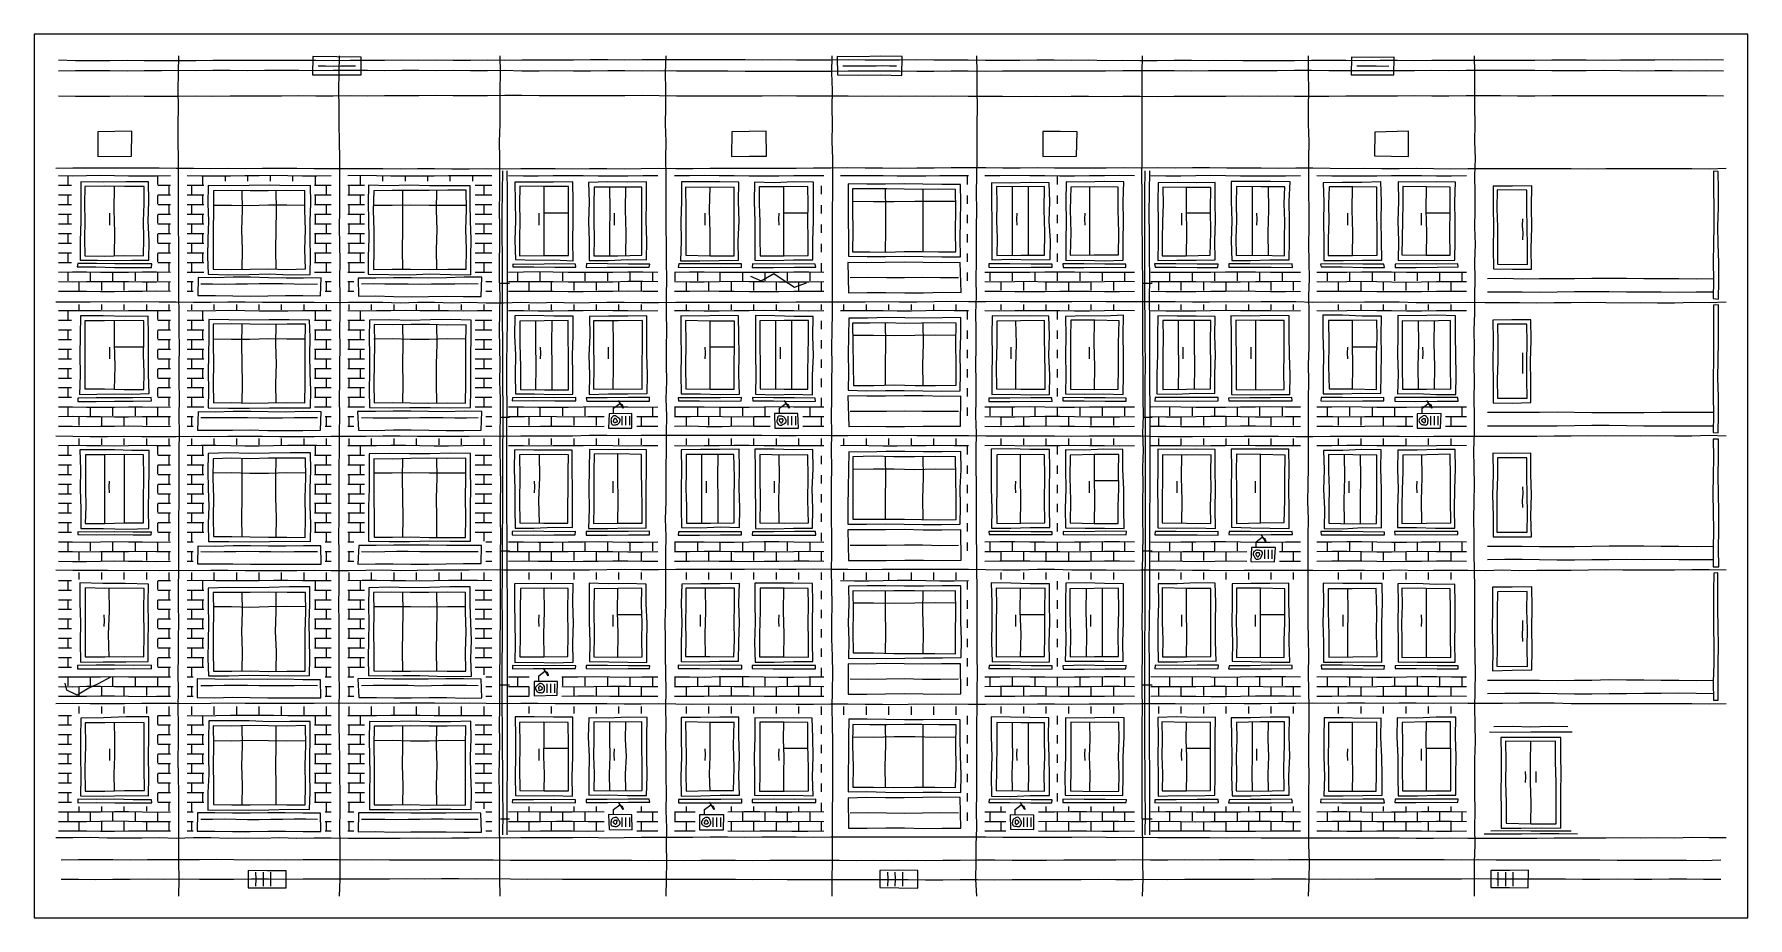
# Model space of a CAD drawing. Header units: millimetres. Extents: x 0 to 320, y 0 to 165.
import ezdxf

# ---------------------------------------------------------------- set-up
doc = ezdxf.new("R2010")
doc.units = ezdxf.units.MM
for name, color, linetype, true_color in [('01_KARKAS', 1, 'Continuous', 0xd62728), ('02_PROYOMY', 5, 'Continuous', 0x1f5fd6), ('03_BALKONY', 3, 'Continuous', 0x2ca02c), ('04_KLADKA', 32, 'Continuous', 0x8c5a2b), ('05_KONDICIONERY', 6, 'Continuous', 0xc512c5), ('06_VODOSTOK', 4, 'Continuous', 0x0f9aa0), ('07_TSEKOL', 30, 'Continuous', 0xe68a00), ('08_KRYSHA', 8, 'Continuous', 0x444444)]:
    doc.layers.add(name, color=color, linetype=linetype, true_color=true_color)

msp = doc.modelspace()

# ---------------------------------------------------------------- linework, layer by layer
at = {"layer": '01_KARKAS'}
for points in [[(320, 165), (316.8, 165), (313.6, 165), (310.4, 165), (307.2, 165), (304, 165), (300.8, 165), (297.6, 165), (294.4, 165), (291.2, 165), (288, 165), (284.8, 165), (281.6, 165), (278.4, 165), (275.2, 165), (272, 165), (268.8, 165), (265.6, 165), (262.4, 165), (259.2, 165), (256, 165), (252.8, 165), (249.6, 165), (246.4, 165), (243.2, 165), (240, 165), (236.8, 165), (233.6, 165), (230.4, 165), (227.2, 165), (224, 165), (220.8, 165), (217.6, 165), (214.4, 165), (211.2, 165), (208, 165), (204.8, 165), (201.6, 165), (198.4, 165), (195.2, 165), (192, 165), (188.8, 165), (185.6, 165), (182.4, 165), (179.2, 165), (176, 165), (172.8, 165), (169.6, 165), (166.4, 165), (163.2, 165), (160, 165), (156.8, 165), (153.6, 165), (150.4, 165), (147.2, 165), (144, 165), (140.8, 165), (137.6, 165), (134.4, 165), (131.2, 165), (128, 165), (124.8, 165), (121.6, 165), (118.4, 165), (115.2, 165), (112, 165), (108.8, 165), (105.6, 165), (102.4, 165), (99.2, 165), (96, 165), (92.8, 165), (89.6, 165), (86.4, 165), (83.2, 165), (80, 165), (76.8, 165), (73.6, 165), (70.4, 165), (67.2, 165), (64, 165), (60.8, 165), (57.6, 165), (54.4, 165), (51.2, 165), (48, 165), (44.8, 165), (41.6, 165), (38.4, 165), (35.2, 165), (32, 165), (28.8, 165), (25.6, 165), (22.4, 165), (19.2, 165), (16, 165), (12.8, 165), (9.6, 165), (6.4, 165), (3.2, 165), (0, 165)], [(0, 165), (0, 161.76), (0, 158.53), (0, 155.29), (0, 152.06), (0, 148.82), (0, 145.59), (0, 142.35), (0, 139.12), (0, 135.88), (0, 132.65), (0, 129.41), (0, 126.18), (0, 122.94), (0, 119.71), (0, 116.47), (0, 113.24), (0, 110), (0, 106.76), (0, 103.53), (0, 100.29), (0, 97.06), (0, 93.82), (0, 90.59), (0, 87.35), (0, 84.12), (0, 80.88), (0, 77.65), (0, 74.41), (0, 71.18), (0, 67.94), (0, 64.71), (0, 61.47), (0, 58.24), (0, 55), (0, 51.76), (0, 48.53), (0, 45.29), (0, 42.06), (0, 38.82), (0, 35.59), (0, 32.35), (0, 29.12), (0, 25.88), (0, 22.65), (0, 19.41), (0, 16.18), (0, 12.94), (0, 9.71), (0, 6.47), (0, 3.24), (0, 0)], [(320, 0), (320, 3.24), (320, 6.47), (320, 9.71), (320, 12.94), (320, 16.18), (320, 19.41), (320, 22.65), (320, 25.88), (320, 29.12), (320, 32.35), (320, 35.59), (320, 38.82), (320, 42.06), (320, 45.29), (320, 48.53), (320, 51.76), (320, 55), (320, 58.24), (320, 61.47), (320, 64.71), (320, 67.94), (320, 71.18), (320, 74.41), (320, 77.65), (320, 80.88), (320, 84.12), (320, 87.35), (320, 90.59), (320, 93.82), (320, 97.06), (320, 100.29), (320, 103.53), (320, 106.76), (320, 110), (320, 113.24), (320, 116.47), (320, 119.71), (320, 122.94), (320, 126.18), (320, 129.41), (320, 132.65), (320, 135.88), (320, 139.12), (320, 142.35), (320, 145.59), (320, 148.82), (320, 152.06), (320, 155.29), (320, 158.53), (320, 161.76), (320, 165)], [(27, 4), (27.03, 7.2), (27.01, 10.41), (27, 13.61), (27, 16.82), (27.02, 20.02), (26.97, 23.22), (26.91, 26.43), (26.89, 29.63), (26.91, 32.84), (26.95, 36.04), (26.9, 39.24), (26.94, 42.45), (26.9, 45.65), (26.92, 48.86), (26.92, 52.06), (26.97, 55.27), (26.96, 58.47), (26.95, 61.67), (27.01, 64.88), (26.99, 68.08), (27, 71.29), (26.98, 74.49), (27.04, 77.69), (27.09, 80.9), (27.06, 84.1), (27.07, 87.31), (27.13, 90.51), (27.09, 93.71), (27.11, 96.92), (27.06, 100.12), (27.06, 103.33), (27.13, 106.53), (27.06, 109.73), (27.03, 112.94), (27.01, 116.14), (26.97, 119.35), (26.98, 122.55), (27, 125.76), (26.93, 128.96), (26.92, 132.16), (26.96, 135.37), (26.93, 138.57), (26.95, 141.78), (26.86, 144.98), (26.85, 148.18), (26.95, 151.39), (26.89, 154.59), (26.91, 157.8), (27, 161)], [(57, 4), (57.14, 7.2), (57.12, 10.41), (57.1, 13.61), (57.06, 16.82), (57.12, 20.02), (57.14, 23.22), (57.08, 26.43), (57.07, 29.63), (57.03, 32.84), (56.96, 36.04), (56.97, 39.24), (57.02, 42.45), (56.93, 45.65), (56.96, 48.86), (56.94, 52.06), (56.92, 55.27), (56.89, 58.47), (56.92, 61.67), (56.92, 64.88), (56.93, 68.08), (56.88, 71.29), (56.94, 74.49), (56.92, 77.69), (56.95, 80.9), (56.96, 84.1), (57, 87.31), (57.02, 90.51), (57.04, 93.71), (57.02, 96.92), (57.05, 100.12), (57.04, 103.33), (57.12, 106.53), (57.09, 109.73), (57.13, 112.94), (57.12, 116.14), (57.07, 119.35), (57.15, 122.55), (57.07, 125.76), (57.03, 128.96), (57.04, 132.16), (57.05, 135.37), (57.05, 138.57), (57.05, 141.78), (57, 144.98), (56.96, 148.18), (56.95, 151.39), (56.9, 154.59), (56.94, 157.8), (57, 161)], [(87, 4), (86.96, 7.2), (86.92, 10.41), (86.93, 13.61), (86.9, 16.82), (86.86, 20.02), (86.87, 23.22), (86.85, 26.43), (86.86, 29.63), (86.97, 32.84), (86.9, 36.04), (86.92, 39.24), (86.95, 42.45), (86.95, 45.65), (87.01, 48.86), (86.98, 52.06), (87.05, 55.27), (87.1, 58.47), (87.1, 61.67), (87.06, 64.88), (87.1, 68.08), (87.15, 71.29), (87.08, 74.49), (87.09, 77.69), (87.15, 80.9), (87.09, 84.1), (87.04, 87.31), (87.04, 90.51), (87.05, 93.71), (87.05, 96.92), (86.96, 100.12), (86.99, 103.33), (86.94, 106.53), (86.91, 109.73), (86.94, 112.94), (86.98, 116.14), (86.87, 119.35), (86.9, 122.55), (86.94, 125.76), (86.94, 128.96), (86.89, 132.16), (86.92, 135.37), (86.94, 138.57), (86.97, 141.78), (86.9, 144.98), (86.99, 148.18), (87.04, 151.39), (87.02, 154.59), (87.07, 157.8), (87, 161)], [(118, 4), (118.05, 7.2), (118.13, 10.41), (118.1, 13.61), (118.11, 16.82), (118.01, 20.02), (118.1, 23.22), (117.98, 26.43), (118.02, 29.63), (117.94, 32.84), (118, 36.04), (117.94, 39.24), (117.99, 42.45), (117.95, 45.65), (117.89, 48.86), (117.9, 52.06), (117.85, 55.27), (117.92, 58.47), (117.93, 61.67), (117.93, 64.88), (117.96, 68.08), (117.98, 71.29), (117.9, 74.49), (118.01, 77.69), (117.99, 80.9), (118.04, 84.1), (118.05, 87.31), (118.05, 90.51), (118.12, 93.71), (118.03, 96.92), (118.13, 100.12), (118.06, 103.33), (118.09, 106.53), (118.13, 109.73), (118.06, 112.94), (118.08, 116.14), (118.12, 119.35), (118.09, 122.55), (118.09, 125.76), (118.01, 128.96), (118.02, 132.16), (117.99, 135.37), (118.02, 138.57), (117.93, 141.78), (117.98, 144.98), (117.89, 148.18), (117.94, 151.39), (117.92, 154.59), (117.87, 157.8), (118, 161)], [(149, 4), (149.04, 7.2), (149.06, 10.41), (149.07, 13.61), (149.09, 16.82), (149.1, 20.02), (149.11, 23.22), (149.13, 26.43), (149.13, 29.63), (149.12, 32.84), (149.08, 36.04), (149.03, 39.24), (149.1, 42.45), (149.11, 45.65), (149.08, 48.86), (148.97, 52.06), (148.95, 55.27), (149.03, 58.47), (148.98, 61.67), (148.9, 64.88), (148.93, 68.08), (148.94, 71.29), (148.91, 74.49), (148.9, 77.69), (148.91, 80.9), (148.95, 84.1), (148.91, 87.31), (148.96, 90.51), (148.87, 93.71), (148.93, 96.92), (148.96, 100.12), (148.99, 103.33), (148.98, 106.53), (148.99, 109.73), (149.08, 112.94), (149.1, 116.14), (149.07, 119.35), (149.05, 122.55), (149.05, 125.76), (149.08, 128.96), (149.08, 132.16), (149.16, 135.37), (149.11, 138.57), (149.12, 141.78), (149.04, 144.98), (149.05, 148.18), (149.04, 151.39), (149.07, 154.59), (148.96, 157.8), (149, 161)], [(176, 4), (175.87, 7.2), (175.89, 10.41), (175.91, 13.61), (176.01, 16.82), (175.94, 20.02), (176.03, 23.22), (176.03, 26.43), (176.05, 29.63), (176.01, 32.84), (176.02, 36.04), (176.09, 39.24), (176.11, 42.45), (176.16, 45.65), (176.1, 48.86), (176.11, 52.06), (176.09, 55.27), (176.12, 58.47), (176.08, 61.67), (176.04, 64.88), (176.04, 68.08), (175.98, 71.29), (175.97, 74.49), (175.96, 77.69), (175.98, 80.9), (175.91, 84.1), (175.92, 87.31), (175.94, 90.51), (175.86, 93.71), (175.93, 96.92), (175.9, 100.12), (175.87, 103.33), (175.89, 106.53), (175.88, 109.73), (175.87, 112.94), (175.95, 116.14), (175.93, 119.35), (175.99, 122.55), (175.95, 125.76), (175.97, 128.96), (176.03, 132.16), (175.99, 135.37), (176.01, 138.57), (176.11, 141.78), (176.12, 144.98), (176.1, 148.18), (176.14, 151.39), (176.09, 154.59), (176.08, 157.8), (176, 161)], [(207, 4), (207.07, 7.2), (207.01, 10.41), (207.03, 13.61), (206.95, 16.82), (206.92, 20.02), (206.92, 23.22), (206.9, 26.43), (206.88, 29.63), (206.91, 32.84), (206.92, 36.04), (206.94, 39.24), (206.92, 42.45), (206.91, 45.65), (206.96, 48.86), (206.95, 52.06), (206.91, 55.27), (206.98, 58.47), (206.96, 61.67), (206.99, 64.88), (207.05, 68.08), (207.07, 71.29), (207.01, 74.49), (207.02, 77.69), (207.09, 80.9), (207.05, 84.1), (207.14, 87.31), (207.06, 90.51), (207.16, 93.71), (207.1, 96.92), (207.11, 100.12), (207.08, 103.33), (207.03, 106.53), (207.05, 109.73), (207.01, 112.94), (207.01, 116.14), (207.04, 119.35), (206.94, 122.55), (207, 125.76), (206.92, 128.96), (206.88, 132.16), (206.9, 135.37), (206.87, 138.57), (206.93, 141.78), (206.89, 144.98), (206.88, 148.18), (206.91, 151.39), (206.89, 154.59), (206.93, 157.8), (207, 161)], [(238, 4), (238.09, 7.2), (238.13, 10.41), (238.06, 13.61), (238.05, 16.82), (238.06, 20.02), (238.06, 23.22), (238.08, 26.43), (238.05, 29.63), (238.06, 32.84), (238.12, 36.04), (238.09, 39.24), (238.01, 42.45), (237.96, 45.65), (238.04, 48.86), (237.94, 52.06), (237.92, 55.27), (237.91, 58.47), (237.92, 61.67), (237.88, 64.88), (237.91, 68.08), (237.89, 71.29), (237.94, 74.49), (237.87, 77.69), (237.88, 80.9), (237.96, 84.1), (237.95, 87.31), (237.96, 90.51), (237.99, 93.71), (237.99, 96.92), (238.06, 100.12), (237.98, 103.33), (238.08, 106.53), (238.09, 109.73), (238.11, 112.94), (238.06, 116.14), (238.14, 119.35), (238.11, 122.55), (238.06, 125.76), (238.09, 128.96), (238.08, 132.16), (238.05, 135.37), (238.02, 138.57), (238.06, 141.78), (238.07, 144.98), (238, 148.18), (237.95, 151.39), (238.04, 154.59), (238, 157.8), (238, 161)], [(269, 4), (268.97, 7.2), (268.97, 10.41), (269.07, 13.61), (269.03, 16.82), (269.1, 20.02), (269.04, 23.22), (269.05, 26.43), (269.05, 29.63), (269.15, 32.84), (269.07, 36.04), (269.06, 39.24), (269.1, 42.45), (269.13, 45.65), (269.11, 48.86), (269.06, 52.06), (269.04, 55.27), (269.02, 58.47), (269.01, 61.67), (269, 64.88), (268.92, 68.08), (268.92, 71.29), (268.86, 74.49), (268.93, 77.69), (268.95, 80.9), (268.89, 84.1), (268.87, 87.31), (268.95, 90.51), (268.95, 93.71), (268.92, 96.92), (268.98, 100.12), (268.91, 103.33), (268.97, 106.53), (268.94, 109.73), (269.03, 112.94), (269.01, 116.14), (269.08, 119.35), (269.03, 122.55), (269.13, 125.76), (269.06, 128.96), (269.1, 132.16), (269.08, 135.37), (269.05, 138.57), (269.15, 141.78), (269.04, 144.98), (269.09, 148.18), (269.02, 151.39), (269.04, 154.59), (269.03, 157.8), (269, 161)], [(4, 140), (7.22, 140.04), (10.43, 140.06), (13.65, 140.03), (16.87, 140.05), (20.08, 140.04), (23.3, 140.04), (26.52, 139.97), (29.73, 139.99), (32.95, 139.96), (36.16, 139.97), (39.38, 139.93), (42.6, 139.98), (45.81, 139.98), (49.03, 139.98), (52.25, 139.96), (55.46, 139.95), (58.68, 139.93), (61.9, 139.94), (65.11, 139.94), (68.33, 139.88), (71.55, 139.96), (74.76, 139.95), (77.98, 139.89), (81.2, 139.87), (84.41, 139.94), (87.63, 139.86), (90.85, 139.91), (94.06, 139.92), (97.28, 139.96), (100.49, 139.88), (103.71, 139.93), (106.93, 139.93), (110.14, 139.89), (113.36, 139.96), (116.58, 139.99), (119.79, 139.92), (123.01, 139.96), (126.23, 139.98), (129.44, 139.99), (132.66, 139.97), (135.88, 140), (139.09, 139.97), (142.31, 140.01), (145.53, 140.05), (148.74, 140.05), (151.96, 140.1), (155.18, 140.07), (158.39, 140.05), (161.61, 140.02), (164.82, 140.08), (168.04, 140.07), (171.26, 140.11), (174.47, 140.11), (177.69, 140.12), (180.91, 140.05), (184.12, 140.08), (187.34, 140.11), (190.56, 140.06), (193.77, 140.06), (196.99, 140.04), (200.21, 140.05), (203.42, 140.11), (206.64, 140.07), (209.86, 140.1), (213.07, 140.04), (216.29, 140.1), (219.51, 140.1), (222.72, 140.04), (225.94, 140.08), (229.15, 140.05), (232.37, 139.98), (235.59, 140.04), (238.8, 140.03), (242.02, 139.99), (245.24, 139.96), (248.45, 139.99), (251.67, 139.92), (254.89, 139.95), (258.1, 139.98), (261.32, 139.91), (264.54, 139.88), (267.75, 139.92), (270.97, 139.94), (274.19, 139.93), (277.4, 139.9), (280.62, 139.9), (283.84, 139.92), (287.05, 139.92), (290.27, 139.87), (293.48, 139.91), (296.7, 139.93), (299.92, 139.94), (303.13, 139.94), (306.35, 139.9), (309.57, 139.91), (312.78, 139.87), (316, 140)], [(4, 115), (7.22, 115.05), (10.43, 115.02), (13.65, 115.11), (16.87, 115.04), (20.08, 115.06), (23.3, 115.01), (26.52, 115.02), (29.73, 114.97), (32.95, 114.97), (36.16, 115.04), (39.38, 115.04), (42.6, 114.98), (45.81, 114.99), (49.03, 114.97), (52.25, 114.98), (55.46, 114.93), (58.68, 114.98), (61.9, 114.94), (65.11, 114.96), (68.33, 114.86), (71.55, 114.96), (74.76, 114.94), (77.98, 114.84), (81.2, 114.94), (84.41, 114.85), (87.63, 114.87), (90.85, 114.94), (94.06, 114.86), (97.28, 114.95), (100.49, 114.87), (103.71, 114.93), (106.93, 114.95), (110.14, 114.97), (113.36, 114.92), (116.58, 114.89), (119.79, 114.99), (123.01, 114.97), (126.23, 114.99), (129.44, 114.96), (132.66, 114.94), (135.88, 114.98), (139.09, 114.96), (142.31, 115.01), (145.53, 115.01), (148.74, 115), (151.96, 115.05), (155.18, 115.02), (158.39, 115.11), (161.61, 115.05), (164.82, 115.03), (168.04, 115.07), (171.26, 115.13), (174.47, 115.06), (177.69, 115.07), (180.91, 115.14), (184.12, 115.12), (187.34, 115.12), (190.56, 115.11), (193.77, 115.06), (196.99, 115.14), (200.21, 115.12), (203.42, 115.07), (206.64, 115.06), (209.86, 115.12), (213.07, 115.09), (216.29, 115.02), (219.51, 115.02), (222.72, 115.11), (225.94, 115.03), (229.15, 115.06), (232.37, 115.08), (235.59, 115.08), (238.8, 114.96), (242.02, 115.01), (245.24, 114.97), (248.45, 115.02), (251.67, 115), (254.89, 115), (258.1, 114.93), (261.32, 114.92), (264.54, 114.91), (267.75, 114.95), (270.97, 114.91), (274.19, 114.92), (277.4, 114.93), (280.62, 114.87), (283.84, 114.92), (287.05, 114.92), (290.27, 114.94), (293.48, 114.89), (296.7, 114.84), (299.92, 114.9), (303.13, 114.86), (306.35, 114.86), (309.57, 114.96), (312.78, 114.91), (316, 115)], [(4, 90), (7.22, 89.94), (10.43, 89.89), (13.65, 89.85), (16.87, 89.95), (20.08, 89.86), (23.3, 89.9), (26.52, 89.87), (29.73, 89.91), (32.95, 89.89), (36.16, 89.91), (39.38, 89.92), (42.6, 89.92), (45.81, 89.89), (49.03, 89.87), (52.25, 89.89), (55.46, 89.95), (58.68, 89.95), (61.9, 89.93), (65.11, 89.98), (68.33, 89.99), (71.55, 89.96), (74.76, 89.93), (77.98, 89.96), (81.2, 89.95), (84.41, 90.01), (87.63, 89.97), (90.85, 90), (94.06, 90.01), (97.28, 90.02), (100.49, 90.03), (103.71, 90.12), (106.93, 90.12), (110.14, 90.09), (113.36, 90.14), (116.58, 90.12), (119.79, 90.1), (123.01, 90.14), (126.23, 90.1), (129.44, 90.15), (132.66, 90.13), (135.88, 90.12), (139.09, 90.07), (142.31, 90.07), (145.53, 90.15), (148.74, 90.08), (151.96, 90.04), (155.18, 90.11), (158.39, 90.08), (161.61, 90.1), (164.82, 90.05), (168.04, 90.09), (171.26, 90.04), (174.47, 90.04), (177.69, 90.02), (180.91, 89.99), (184.12, 89.98), (187.34, 89.98), (190.56, 90.03), (193.77, 89.93), (196.99, 90), (200.21, 89.98), (203.42, 90), (206.64, 89.99), (209.86, 89.88), (213.07, 89.9), (216.29, 89.86), (219.51, 89.96), (222.72, 89.9), (225.94, 89.94), (229.15, 89.91), (232.37, 89.93), (235.59, 89.85), (238.8, 89.86), (242.02, 89.91), (245.24, 89.91), (248.45, 89.95), (251.67, 89.96), (254.89, 89.92), (258.1, 89.87), (261.32, 89.96), (264.54, 89.94), (267.75, 89.97), (270.97, 89.95), (274.19, 89.93), (277.4, 89.97), (280.62, 89.94), (283.84, 90), (287.05, 90), (290.27, 90.05), (293.48, 90.01), (296.7, 90.06), (299.92, 90.03), (303.13, 90.05), (306.35, 90.03), (309.57, 90.02), (312.78, 90.1), (316, 90)], [(4, 65), (7.22, 64.91), (10.43, 64.91), (13.65, 64.89), (16.87, 64.87), (20.08, 64.9), (23.3, 64.86), (26.52, 64.93), (29.73, 64.86), (32.95, 64.89), (36.16, 64.89), (39.38, 64.86), (42.6, 64.84), (45.81, 64.88), (49.03, 64.86), (52.25, 64.9), (55.46, 64.86), (58.68, 64.87), (61.9, 64.92), (65.11, 64.96), (68.33, 64.88), (71.55, 64.9), (74.76, 64.97), (77.98, 64.95), (81.2, 65), (84.41, 65.02), (87.63, 64.98), (90.85, 65), (94.06, 64.97), (97.28, 64.99), (100.49, 64.98), (103.71, 65), (106.93, 65.06), (110.14, 65.08), (113.36, 65.01), (116.58, 65.01), (119.79, 65.09), (123.01, 65.07), (126.23, 65.11), (129.44, 65.1), (132.66, 65.09), (135.88, 65.14), (139.09, 65.09), (142.31, 65.1), (145.53, 65.15), (148.74, 65.08), (151.96, 65.09), (155.18, 65.04), (158.39, 65.11), (161.61, 65.09), (164.82, 65.09), (168.04, 65.12), (171.26, 65.07), (174.47, 65.07), (177.69, 65.03), (180.91, 65), (184.12, 65), (187.34, 65.08), (190.56, 65.07), (193.77, 65), (196.99, 64.98), (200.21, 64.99), (203.42, 64.94), (206.64, 64.97), (209.86, 65), (213.07, 64.97), (216.29, 64.94), (219.51, 64.9), (222.72, 64.87), (225.94, 64.89), (229.15, 64.9), (232.37, 64.9), (235.59, 64.9), (238.8, 64.93), (242.02, 64.86), (245.24, 64.9), (248.45, 64.9), (251.67, 64.87), (254.89, 64.95), (258.1, 64.86), (261.32, 64.92), (264.54, 64.93), (267.75, 64.92), (270.97, 64.88), (274.19, 64.97), (277.4, 64.88), (280.62, 64.93), (283.84, 64.91), (287.05, 64.91), (290.27, 64.99), (293.48, 65.01), (296.7, 64.97), (299.92, 64.95), (303.13, 65), (306.35, 64.96), (309.57, 65.02), (312.78, 65.05), (316, 65)], [(4, 40), (7.22, 40.07), (10.43, 40.04), (13.65, 40.03), (16.87, 40), (20.08, 40.05), (23.3, 40.09), (26.52, 40.06), (29.73, 40.02), (32.95, 40.08), (36.16, 40.11), (39.38, 40.09), (42.6, 40.09), (45.81, 40.1), (49.03, 40.1), (52.25, 40.09), (55.46, 40.14), (58.68, 40.07), (61.9, 40.15), (65.11, 40.06), (68.33, 40.12), (71.55, 40.11), (74.76, 40.11), (77.98, 40.09), (81.2, 40.11), (84.41, 40.06), (87.63, 40.01), (90.85, 40.07), (94.06, 40.06), (97.28, 39.99), (100.49, 40.01), (103.71, 39.99), (106.93, 39.99), (110.14, 39.97), (113.36, 39.93), (116.58, 39.98), (119.79, 39.97), (123.01, 39.91), (126.23, 39.96), (129.44, 39.9), (132.66, 39.97), (135.88, 39.87), (139.09, 39.94), (142.31, 39.91), (145.53, 39.88), (148.74, 39.93), (151.96, 39.94), (155.18, 39.91), (158.39, 39.9), (161.61, 39.85), (164.82, 39.94), (168.04, 39.89), (171.26, 39.94), (174.47, 39.87), (177.69, 39.9), (180.91, 39.96), (184.12, 39.91), (187.34, 39.95), (190.56, 39.95), (193.77, 39.9), (196.99, 39.93), (200.21, 39.95), (203.42, 39.94), (206.64, 40.03), (209.86, 40.02), (213.07, 40.03), (216.29, 39.97), (219.51, 40.04), (222.72, 40.07), (225.94, 40.03), (229.15, 40.01), (232.37, 40.08), (235.59, 40.07), (238.8, 40.11), (242.02, 40.05), (245.24, 40.12), (248.45, 40.11), (251.67, 40.09), (254.89, 40.13), (258.1, 40.12), (261.32, 40.08), (264.54, 40.14), (267.75, 40.1), (270.97, 40.05), (274.19, 40.09), (277.4, 40.14), (280.62, 40.11), (283.84, 40.12), (287.05, 40.04), (290.27, 40.04), (293.48, 40.04), (296.7, 40.02), (299.92, 39.99), (303.13, 39.98), (306.35, 40.03), (309.57, 39.99), (312.78, 39.97), (316, 40)], [(4, 15), (7.22, 15.01), (10.43, 15.03), (13.65, 14.94), (16.87, 14.93), (20.08, 14.91), (23.3, 14.99), (26.52, 14.89), (29.73, 14.96), (32.95, 14.98), (36.16, 14.88), (39.38, 14.9), (42.6, 14.88), (45.81, 14.96), (49.03, 14.89), (52.25, 14.93), (55.46, 14.94), (58.68, 14.85), (61.9, 14.89), (65.11, 14.86), (68.33, 14.88), (71.55, 14.91), (74.76, 14.88), (77.98, 14.91), (81.2, 14.9), (84.41, 14.98), (87.63, 14.95), (90.85, 15), (94.06, 14.98), (97.28, 15.01), (100.49, 15), (103.71, 15.03), (106.93, 14.94), (110.14, 15.01), (113.36, 15.06), (116.58, 15.07), (119.79, 15.05), (123.01, 15.07), (126.23, 15.08), (129.44, 15.1), (132.66, 15.05), (135.88, 15.12), (139.09, 15.11), (142.31, 15.1), (145.53, 15.07), (148.74, 15.11), (151.96, 15.11), (155.18, 15.11), (158.39, 15.1), (161.61, 15.13), (164.82, 15.13), (168.04, 15.08), (171.26, 15.1), (174.47, 15.09), (177.69, 15.1), (180.91, 15.04), (184.12, 15.03), (187.34, 15.06), (190.56, 15.07), (193.77, 15.04), (196.99, 15.09), (200.21, 15.03), (203.42, 14.97), (206.64, 15.06), (209.86, 15), (213.07, 14.98), (216.29, 15.01), (219.51, 15), (222.72, 14.95), (225.94, 14.99), (229.15, 14.9), (232.37, 14.9), (235.59, 14.9), (238.8, 14.95), (242.02, 14.92), (245.24, 14.92), (248.45, 14.92), (251.67, 14.94), (254.89, 14.94), (258.1, 14.89), (261.32, 14.88), (264.54, 14.93), (267.75, 14.89), (270.97, 14.88), (274.19, 14.87), (277.4, 14.86), (280.62, 14.89), (283.84, 14.94), (287.05, 14.94), (290.27, 14.9), (293.48, 14.9), (296.7, 14.96), (299.92, 14.92), (303.13, 14.98), (306.35, 14.94), (309.57, 15.02), (312.78, 14.98), (316, 15)], [(0, 0), (3.2, 0), (6.4, 0), (9.6, 0), (12.8, 0), (16, 0), (19.2, 0), (22.4, 0), (25.6, 0), (28.8, 0), (32, 0), (35.2, 0), (38.4, 0), (41.6, 0), (44.8, 0), (48, 0), (51.2, 0), (54.4, 0), (57.6, 0), (60.8, 0), (64, 0), (67.2, 0), (70.4, 0), (73.6, 0), (76.8, 0), (80, 0), (83.2, 0), (86.4, 0), (89.6, 0), (92.8, 0), (96, 0), (99.2, 0), (102.4, 0), (105.6, 0), (108.8, 0), (112, 0), (115.2, 0), (118.4, 0), (121.6, 0), (124.8, 0), (128, 0), (131.2, 0), (134.4, 0), (137.6, 0), (140.8, 0), (144, 0), (147.2, 0), (150.4, 0), (153.6, 0), (156.8, 0), (160, 0), (163.2, 0), (166.4, 0), (169.6, 0), (172.8, 0), (176, 0), (179.2, 0), (182.4, 0), (185.6, 0), (188.8, 0), (192, 0), (195.2, 0), (198.4, 0), (201.6, 0), (204.8, 0), (208, 0), (211.2, 0), (214.4, 0), (217.6, 0), (220.8, 0), (224, 0), (227.2, 0), (230.4, 0), (233.6, 0), (236.8, 0), (240, 0), (243.2, 0), (246.4, 0), (249.6, 0), (252.8, 0), (256, 0), (259.2, 0), (262.4, 0), (265.6, 0), (268.8, 0), (272, 0), (275.2, 0), (278.4, 0), (281.6, 0), (284.8, 0), (288, 0), (291.2, 0), (294.4, 0), (297.6, 0), (300.8, 0), (304, 0), (307.2, 0), (310.4, 0), (313.6, 0), (316.8, 0), (320, 0)]]:
    msp.add_lwpolyline(points, dxfattribs=at)
at = {"layer": '02_PROYOMY'}
for points in [[(8.72, 137.42), (8.67, 133.76), (8.72, 130.11), (8.58, 126.45), (8.58, 122.8)], [(21.34, 137.42), (17.13, 137.46), (12.92, 137.39), (8.72, 137.42)], [(9.43, 136.59), (9.39, 133.34), (9.47, 130.1), (9.37, 126.85), (9.42, 123.61)], [(20.55, 136.56), (16.84, 136.54), (13.14, 136.61), (9.43, 136.59)], [(15, 123.7), (15.07, 127.97), (14.95, 132.23), (15, 136.5)], [(20.42, 123.65), (20.48, 126.87), (20.43, 130.1), (20.51, 133.33), (20.55, 136.56)], [(21.41, 122.78), (21.44, 126.44), (21.3, 130.1), (21.37, 133.76), (21.34, 137.42)], [(89.77, 137.38), (89.78, 133.76), (89.87, 130.15), (89.74, 126.54), (89.85, 122.93)], [(100.6, 137.43), (96.99, 137.38), (93.38, 137.39), (89.77, 137.38)], [(90.67, 136.6), (90.61, 133.36), (90.68, 130.13), (90.63, 126.89), (90.65, 123.65)], [(99.79, 136.55), (95.23, 136.59), (90.67, 136.6)], [(95.2, 123.7), (95.22, 127.97), (95.22, 132.23), (95.2, 136.5)], [(99.78, 123.67), (99.78, 126.89), (99.8, 130.11), (99.76, 133.33), (99.79, 136.55)], [(100.65, 122.71), (100.61, 126.39), (100.62, 130.07), (100.64, 133.75), (100.6, 137.43)], [(114.31, 137.43), (110.71, 137.37), (107.1, 137.42), (103.5, 137.3)], [(103.5, 137.3), (103.61, 133.67), (103.52, 130.03), (103.64, 126.39), (103.66, 122.75)], [(104.54, 136.47), (104.51, 133.27), (104.52, 130.06), (104.57, 126.86), (104.51, 123.65)], [(113.47, 136.46), (109, 136.45), (104.54, 136.47)], [(107.5, 123.7), (107.51, 127.97), (107.54, 132.23), (107.5, 136.5)], [(110.5, 123.7), (110.57, 127.97), (110.43, 132.23), (110.5, 136.5)], [(113.46, 123.74), (113.44, 127.98), (113.45, 132.22), (113.47, 136.46)], [(114.36, 122.87), (114.41, 126.51), (114.27, 130.15), (114.32, 133.79), (114.31, 137.43)], [(120.85, 137.47), (120.85, 133.78), (120.73, 130.08), (120.8, 126.38), (120.7, 122.69)], [(131.6, 137.4), (128.02, 137.47), (124.43, 137.43), (120.85, 137.47)], [(130.74, 136.44), (126.18, 136.41), (121.63, 136.44)], [(121.63, 136.44), (121.68, 132.2), (121.66, 127.97), (121.71, 123.73)], [(126.2, 123.7), (126.25, 127.97), (126.12, 132.23), (126.2, 136.5)], [(130.7, 123.65), (130.68, 127.91), (130.73, 132.17), (130.74, 136.44)], [(131.53, 122.79), (131.48, 126.44), (131.62, 130.09), (131.52, 133.74), (131.6, 137.4)], [(134.52, 137.37), (134.44, 133.72), (134.59, 130.07), (134.56, 126.42), (134.58, 122.78)], [(145.52, 137.35), (141.85, 137.43), (138.18, 137.27), (134.52, 137.37)], [(144.45, 136.56), (139.93, 136.5), (135.41, 136.48)], [(135.41, 136.48), (135.41, 133.27), (135.49, 130.06), (135.52, 126.84), (135.54, 123.63)], [(140, 123.7), (139.97, 127.97), (139.99, 132.23), (140, 136.5)], [(144.55, 123.71), (144.55, 126.92), (144.46, 130.13), (144.5, 133.35), (144.45, 136.56)], [(145.43, 122.87), (145.41, 126.49), (145.51, 130.11), (145.54, 133.73), (145.52, 137.35)], [(178.76, 137.28), (178.75, 133.69), (178.83, 130.09), (178.83, 126.49), (178.83, 122.9)], [(189.55, 137.27), (185.95, 137.34), (182.35, 137.21), (178.76, 137.28)], [(188.66, 136.57), (184.18, 136.51), (179.7, 136.56)], [(179.7, 136.56), (179.74, 133.35), (179.7, 130.14), (179.8, 126.92), (179.79, 123.71)], [(182.7, 123.7), (182.66, 127.97), (182.71, 132.23), (182.7, 136.5)], [(185.7, 123.7), (185.67, 127.97), (185.69, 132.23), (185.7, 136.5)], [(188.69, 123.77), (188.72, 128.04), (188.6, 132.3), (188.66, 136.57)], [(189.71, 122.92), (189.76, 126.51), (189.56, 130.1), (189.66, 133.69), (189.55, 137.27)], [(192.69, 137.47), (192.68, 133.78), (192.74, 130.09), (192.64, 126.41), (192.68, 122.72)], [(203.46, 137.44), (199.87, 137.53), (196.28, 137.38), (192.69, 137.47)], [(193.57, 136.47), (193.45, 132.22), (193.57, 127.97), (193.45, 123.73)], [(202.43, 136.44), (198, 136.51), (193.57, 136.47)], [(197.14, 123.7), (197.15, 127.97), (197.14, 132.23), (197.14, 136.5)], [(202.46, 123.79), (202.52, 128), (202.41, 132.22), (202.43, 136.44)], [(203.33, 122.78), (203.33, 126.45), (203.45, 130.11), (203.36, 133.77), (203.46, 137.44)], [(209.92, 137.27), (209.85, 133.64), (209.91, 130), (209.88, 126.37), (209.83, 122.73)], [(220.56, 137.3), (217.01, 137.24), (213.47, 137.34), (209.92, 137.27)], [(210.78, 136.42), (210.82, 133.22), (210.71, 130.02), (210.65, 126.81), (210.65, 123.61)], [(219.76, 136.4), (215.27, 136.36), (210.78, 136.42)], [(215.2, 123.7), (215.22, 127.97), (215.17, 132.23), (215.2, 136.5)], [(219.63, 123.73), (219.71, 127.95), (219.66, 132.18), (219.76, 136.4)], [(220.55, 122.87), (220.45, 126.48), (220.58, 130.08), (220.53, 133.69), (220.56, 137.3)], [(223.52, 137.49), (223.51, 133.8), (223.68, 130.11), (223.55, 126.42), (223.67, 122.73)], [(234.53, 137.47), (230.86, 137.49), (227.19, 137.51), (223.52, 137.49)], [(224.54, 136.56), (224.48, 133.35), (224.55, 130.13), (224.42, 126.92), (224.44, 123.7)], [(233.54, 136.52), (229.04, 136.52), (224.54, 136.56)], [(227.5, 123.7), (227.5, 127.97), (227.53, 132.23), (227.5, 136.5)], [(230.5, 123.7), (230.43, 127.97), (230.57, 132.23), (230.5, 136.5)], [(233.47, 123.65), (233.51, 126.87), (233.55, 130.09), (233.44, 133.3), (233.54, 136.52)], [(234.33, 122.86), (234.4, 126.51), (234.41, 130.17), (234.39, 133.82), (234.53, 137.47)], [(251.51, 137.42), (247.92, 137.34), (244.33, 137.32), (240.73, 137.27)], [(240.73, 137.27), (240.85, 133.64), (240.76, 130), (240.82, 126.37), (240.85, 122.74)], [(241.8, 136.5), (241.7, 133.29), (241.74, 130.09), (241.67, 126.89), (241.64, 123.68)], [(250.74, 136.44), (246.27, 136.48), (241.8, 136.5)], [(246.2, 123.7), (246.22, 127.97), (246.12, 132.23), (246.2, 136.5)], [(250.77, 123.75), (250.8, 127.98), (250.76, 132.21), (250.74, 136.44)], [(251.66, 122.82), (251.63, 126.47), (251.54, 130.12), (251.6, 133.77), (251.51, 137.42)], [(254.73, 137.47), (254.75, 133.79), (254.68, 130.11), (254.77, 126.43), (254.71, 122.75)], [(265.4, 137.35), (261.84, 137.45), (258.29, 137.38), (254.73, 137.47)], [(255.57, 136.58), (255.57, 133.38), (255.55, 130.18), (255.44, 126.98), (255.43, 123.78)], [(264.4, 136.42), (259.99, 136.52), (255.57, 136.58)], [(260, 123.7), (260.06, 127.97), (259.93, 132.23), (260, 136.5)], [(264.41, 123.72), (264.36, 127.96), (264.45, 132.19), (264.4, 136.42)], [(265.3, 122.83), (265.35, 126.46), (265.38, 130.09), (265.31, 133.72), (265.4, 137.35)], [(14.1, 129.37), (14.14, 130.47), (14.1, 131.56)], [(94.3, 129.37), (94.29, 130.47), (94.3, 131.56)], [(95.2, 131.64), (99.7, 131.64)], [(108.35, 129.37), (108.35, 130.47), (108.35, 131.56)], [(125.3, 129.37), (125.3, 130.47), (125.3, 131.56)], [(139.1, 129.37), (139.06, 130.47), (139.1, 131.56)], [(140, 131.64), (144.5, 131.64)], [(183.55, 129.37), (183.52, 130.47), (183.55, 131.56)], [(196.24, 129.37), (196.22, 130.47), (196.24, 131.56)], [(214.3, 129.37), (214.32, 130.47), (214.3, 131.56)], [(215.2, 131.64), (219.7, 131.64)], [(228.35, 129.37), (228.39, 130.47), (228.35, 131.56)], [(245.3, 129.37), (245.32, 130.47), (245.3, 131.56)], [(259.1, 129.37), (259.08, 130.47), (259.1, 131.56)], [(260, 131.64), (264.5, 131.64)], [(8.16, 122.17), (8.03, 121.57)], [(21.93, 122.11), (18.49, 122.1), (15.05, 122.14), (11.6, 122.17), (8.16, 122.17)], [(8.58, 122.8), (11.79, 122.79), (15, 122.74), (18.21, 122.82), (21.41, 122.78)], [(9.42, 123.61), (13.08, 123.56), (16.75, 123.66), (20.42, 123.65)], [(21.92, 121.44), (21.93, 122.11)], [(101.08, 122.06), (97.17, 122.1), (93.27, 122.01), (89.36, 122.06)], [(89.36, 122.06), (89.36, 121.54)], [(89.85, 122.93), (93.45, 122.78), (97.05, 122.87), (100.65, 122.71)], [(90.65, 123.65), (95.21, 123.7), (99.78, 123.67)], [(101.17, 121.52), (101.08, 122.06)], [(103.11, 122.16), (103.05, 121.45)], [(114.95, 122.08), (111, 122.09), (107.06, 122.13), (103.11, 122.16)], [(103.66, 122.75), (107.23, 122.72), (110.79, 122.93), (114.36, 122.87)], [(104.51, 123.65), (108.99, 123.65), (113.46, 123.74)], [(114.83, 121.52), (114.95, 122.08)], [(120.37, 122.11), (120.25, 121.48)], [(132.05, 122.15), (128.16, 122.12), (124.26, 122.15), (120.37, 122.11)], [(120.7, 122.69), (124.31, 122.71), (127.92, 122.75), (131.53, 122.79)], [(121.71, 123.73), (126.2, 123.61), (130.7, 123.65)], [(132.07, 121.47), (132.05, 122.15)], [(134.16, 122.11), (134.09, 121.44)], [(145.84, 122.09), (141.95, 122.14), (138.05, 122.05), (134.16, 122.11)], [(134.58, 122.78), (138.2, 122.77), (141.81, 122.9), (145.43, 122.87)], [(135.54, 123.63), (140.05, 123.62), (144.55, 123.71)], [(145.94, 121.51), (145.84, 122.09)], [(190.11, 122.06), (186.16, 122.04), (182.22, 122.11), (178.27, 122.11)], [(178.27, 122.11), (178.28, 121.49)], [(178.83, 122.9), (182.46, 122.98), (186.09, 122.87), (189.71, 122.92)], [(179.79, 123.71), (184.24, 123.75), (188.69, 123.77)], [(190.09, 121.48), (190.11, 122.06)], [(203.87, 122.05), (199.94, 122.04), (196.01, 122.11), (192.08, 122.12)], [(192.08, 122.12), (192.15, 121.45)], [(192.68, 122.72), (196.23, 122.84), (199.78, 122.68), (203.33, 122.78)], [(193.45, 123.73), (197.95, 123.81), (202.46, 123.79)], [(203.84, 121.47), (203.87, 122.05)], [(221.12, 122.09), (217.16, 122.08), (213.2, 122.15), (209.23, 122.12)], [(209.23, 122.12), (209.35, 121.51)], [(209.83, 122.73), (213.4, 122.81), (216.98, 122.82), (220.55, 122.87)], [(210.65, 123.61), (215.14, 123.62), (219.63, 123.73)], [(221.06, 121.46), (221.12, 122.09)], [(234.94, 122.1), (230.99, 122.07), (227.03, 122.12), (223.08, 122.1)], [(223.08, 122.1), (223.11, 121.53)], [(223.67, 122.73), (227.22, 122.72), (230.77, 122.88), (234.33, 122.86)], [(224.44, 123.7), (228.96, 123.73), (233.47, 123.65)], [(234.96, 121.47), (234.94, 122.1)], [(252.05, 122.09), (248.12, 122.04), (244.18, 122.11), (240.24, 122.07)], [(240.24, 122.07), (240.33, 121.55)], [(240.85, 122.74), (244.45, 122.74), (248.05, 122.8), (251.66, 122.82)], [(241.64, 123.68), (246.21, 123.69), (250.77, 123.75)], [(252.15, 121.45), (252.05, 122.09)], [(254.17, 122.04), (254.13, 121.47)], [(265.83, 122.13), (261.94, 122.08), (258.06, 122.1), (254.17, 122.04)], [(254.71, 122.75), (258.24, 122.84), (261.77, 122.72), (265.3, 122.83)], [(255.43, 123.78), (259.92, 123.73), (264.41, 123.72)], [(265.9, 121.54), (265.83, 122.13)], [(8.03, 121.57), (11.5, 121.57), (14.98, 121.46), (18.45, 121.46), (21.92, 121.44)], [(89.36, 121.54), (93.3, 121.54), (97.23, 121.53), (101.17, 121.52)], [(103.05, 121.45), (106.98, 121.49), (110.91, 121.48), (114.83, 121.52)], [(120.25, 121.48), (124.19, 121.47), (128.13, 121.48), (132.07, 121.47)], [(134.09, 121.44), (138.04, 121.47), (141.99, 121.5), (145.94, 121.51)], [(178.28, 121.49), (182.22, 121.45), (186.16, 121.51), (190.09, 121.48)], [(192.15, 121.45), (196.04, 121.45), (199.94, 121.48), (203.84, 121.47)], [(209.35, 121.51), (213.25, 121.53), (217.16, 121.44), (221.06, 121.46)], [(223.11, 121.53), (227.06, 121.5), (231.01, 121.5), (234.96, 121.47)], [(240.33, 121.55), (244.27, 121.56), (248.21, 121.44), (252.15, 121.45)], [(254.13, 121.47), (258.05, 121.46), (261.98, 121.53), (265.9, 121.54)], [(8.64, 112.39), (8.59, 108.73), (8.53, 105.06), (8.59, 101.39), (8.47, 97.73)], [(21.28, 112.34), (17.06, 112.29), (12.85, 112.44), (8.64, 112.39)], [(21.43, 97.88), (21.35, 101.5), (21.35, 105.11), (21.36, 108.73), (21.28, 112.34)], [(89.72, 112.4), (89.69, 108.77), (89.88, 105.14), (89.82, 101.5), (89.87, 97.87)], [(100.65, 112.37), (97.01, 112.34), (93.36, 112.47), (89.72, 112.4)], [(100.55, 97.76), (100.59, 101.41), (100.5, 105.07), (100.66, 108.72), (100.65, 112.37)], [(103.72, 112.29), (103.75, 108.65), (103.57, 105.01), (103.7, 101.37), (103.62, 97.73)], [(114.39, 112.43), (110.83, 112.35), (107.28, 112.33), (103.72, 112.29)], [(114.47, 97.92), (114.52, 101.55), (114.39, 105.17), (114.37, 108.8), (114.39, 112.43)], [(131.53, 112.43), (127.93, 112.48), (124.33, 112.35), (120.73, 112.39)], [(120.73, 112.39), (120.76, 108.75), (120.82, 105.1), (120.74, 101.46), (120.8, 97.82)], [(131.7, 97.78), (131.59, 101.44), (131.66, 105.1), (131.6, 108.77), (131.53, 112.43)], [(134.72, 112.5), (134.68, 108.82), (134.7, 105.14), (134.77, 101.46), (134.71, 97.78)], [(145.49, 112.28), (141.9, 112.32), (138.31, 112.44), (134.72, 112.5)], [(145.33, 97.69), (145.34, 101.33), (145.5, 104.98), (145.42, 108.63), (145.49, 112.28)], [(178.89, 112.43), (178.83, 108.75), (178.88, 105.07), (178.83, 101.39), (178.82, 97.7)], [(189.5, 112.38), (185.96, 112.44), (182.42, 112.38), (178.89, 112.43)], [(189.62, 97.74), (189.67, 101.4), (189.49, 105.06), (189.58, 108.72), (189.5, 112.38)], [(192.61, 112.27), (192.64, 108.67), (192.56, 105.07), (192.66, 101.47), (192.61, 97.87)], [(203.43, 112.51), (199.83, 112.38), (196.22, 112.4), (192.61, 112.27)], [(203.35, 97.72), (203.39, 101.41), (203.4, 105.11), (203.33, 108.81), (203.43, 112.51)], [(209.86, 112.42), (209.78, 108.78), (209.79, 105.14), (209.62, 101.5), (209.67, 97.86)], [(220.54, 112.3), (216.98, 112.38), (213.42, 112.36), (209.86, 112.42)], [(220.5, 97.91), (220.47, 101.51), (220.62, 105.11), (220.49, 108.71), (220.54, 112.3)], [(234.34, 112.43), (230.72, 112.47), (227.09, 112.38), (223.47, 112.42)], [(223.47, 112.42), (223.54, 108.74), (223.5, 105.06), (223.6, 101.39), (223.6, 97.71)], [(234.48, 97.75), (234.52, 101.42), (234.41, 105.09), (234.39, 108.76), (234.34, 112.43)], [(240.67, 112.53), (240.63, 108.86), (240.77, 105.19), (240.68, 101.52), (240.72, 97.85)], [(251.63, 112.35), (247.98, 112.37), (244.33, 112.51), (240.67, 112.53)], [(251.49, 97.89), (251.56, 101.51), (251.59, 105.12), (251.57, 108.73), (251.63, 112.35)], [(254.68, 112.46), (254.68, 108.8), (254.59, 105.15), (254.69, 101.5), (254.61, 97.84)], [(265.45, 112.43), (261.86, 112.52), (258.27, 112.4), (254.68, 112.46)], [(265.5, 97.74), (265.53, 101.41), (265.46, 105.08), (265.44, 108.76), (265.45, 112.43)], [(20.46, 111.51), (16.78, 111.56), (13.11, 111.45), (9.43, 111.46)], [(9.43, 111.46), (9.47, 107.23), (9.43, 103), (9.47, 98.77)], [(15, 98.7), (15.08, 102.97), (14.97, 107.23), (15, 111.5)], [(20.48, 98.68), (20.52, 101.89), (20.42, 105.09), (20.48, 108.3), (20.46, 111.51)], [(99.73, 111.54), (95.21, 111.49), (90.69, 111.44)], [(90.69, 111.44), (90.7, 107.18), (90.8, 102.91), (90.79, 98.65)], [(93.7, 98.7), (93.73, 102.97), (93.69, 107.23), (93.7, 111.5)], [(96.7, 98.7), (96.71, 102.97), (96.65, 107.23), (96.7, 111.5)], [(99.75, 98.6), (99.76, 101.84), (99.77, 105.07), (99.71, 108.31), (99.73, 111.54)], [(104.47, 111.48), (104.44, 107.23), (104.49, 102.98), (104.46, 98.73)], [(113.56, 111.52), (109.02, 111.47), (104.47, 111.48)], [(108.14, 98.7), (108.15, 102.97), (108.15, 107.23), (108.14, 111.5)], [(113.54, 98.73), (113.5, 102.99), (113.59, 107.26), (113.56, 111.52)], [(130.77, 111.41), (126.19, 111.43), (121.61, 111.54)], [(121.61, 111.54), (121.7, 107.28), (121.64, 103.02), (121.71, 98.76)], [(126.2, 98.7), (126.22, 102.97), (126.21, 107.23), (126.2, 111.5)], [(130.7, 98.73), (130.69, 102.96), (130.8, 107.19), (130.77, 111.41)], [(135.51, 111.47), (135.5, 107.24), (135.58, 103.02), (135.58, 98.79)], [(144.57, 111.55), (140.04, 111.57), (135.51, 111.47)], [(138.5, 98.7), (138.51, 102.97), (138.47, 107.23), (138.5, 111.5)], [(141.5, 98.7), (141.48, 102.97), (141.51, 107.23), (141.5, 111.5)], [(144.48, 98.71), (144.47, 101.92), (144.55, 105.13), (144.6, 108.34), (144.57, 111.55)], [(179.74, 111.43), (179.74, 107.21), (179.66, 103), (179.68, 98.78)], [(188.65, 111.55), (184.2, 111.45), (179.74, 111.43)], [(183.34, 98.7), (183.3, 102.97), (183.42, 107.23), (183.34, 111.5)], [(188.77, 98.74), (188.8, 101.94), (188.71, 105.14), (188.67, 108.34), (188.65, 111.55)], [(193.59, 111.59), (193.55, 108.37), (193.51, 105.15), (193.55, 101.93), (193.5, 98.72)], [(202.59, 111.48), (198.09, 111.58), (193.59, 111.59)], [(198, 98.7), (198.08, 102.97), (197.92, 107.23), (198, 111.5)], [(202.4, 98.69), (202.46, 102.95), (202.5, 107.22), (202.59, 111.48)], [(219.72, 111.57), (215.24, 111.52), (210.75, 111.55)], [(210.75, 111.55), (210.8, 108.33), (210.78, 105.11), (210.77, 101.9), (210.78, 98.68)], [(213.7, 98.7), (213.75, 102.97), (213.67, 107.23), (213.7, 111.5)], [(216.7, 98.7), (216.74, 102.97), (216.66, 107.23), (216.7, 111.5)], [(219.65, 98.78), (219.72, 103.04), (219.66, 107.31), (219.72, 111.57)], [(224.42, 111.59), (224.4, 108.35), (224.45, 105.11), (224.48, 101.87), (224.45, 98.63)], [(233.4, 111.56), (228.91, 111.54), (224.42, 111.59)], [(228.14, 98.7), (228.14, 102.97), (228.15, 107.23), (228.14, 111.5)], [(233.44, 98.65), (233.37, 101.88), (233.43, 105.11), (233.43, 108.33), (233.4, 111.56)], [(250.73, 111.6), (246.21, 111.54), (241.7, 111.54)], [(241.7, 111.54), (241.77, 107.27), (241.7, 103.01), (241.8, 98.75)], [(246.2, 98.7), (246.23, 102.97), (246.2, 107.23), (246.2, 111.5)], [(250.66, 98.68), (250.69, 101.91), (250.68, 105.14), (250.77, 108.37), (250.73, 111.6)], [(264.51, 111.53), (259.98, 111.44), (255.45, 111.46)], [(255.45, 111.46), (255.45, 107.21), (255.49, 102.97), (255.5, 98.73)], [(258.5, 98.7), (258.45, 102.97), (258.56, 107.23), (258.5, 111.5)], [(261.5, 98.7), (261.54, 102.97), (261.45, 107.23), (261.5, 111.5)], [(264.53, 98.76), (264.51, 103.02), (264.49, 107.28), (264.51, 111.53)], [(14.1, 104.37), (14.11, 105.47), (14.1, 106.56)], [(15, 106.64), (20.5, 106.64)], [(94.55, 104.37), (94.59, 105.47), (94.55, 106.56)], [(107.24, 104.37), (107.24, 105.47), (107.24, 106.56)], [(125.3, 104.37), (125.33, 105.47), (125.3, 106.56)], [(126.2, 106.64), (130.7, 106.64)], [(139.35, 104.37), (139.36, 105.47), (139.35, 106.56)], [(182.44, 104.37), (182.42, 105.47), (182.44, 106.56)], [(197.1, 104.37), (197.06, 105.47), (197.1, 106.56)], [(214.55, 104.37), (214.59, 105.47), (214.55, 106.56)], [(227.24, 104.37), (227.24, 105.47), (227.24, 106.56)], [(245.3, 104.37), (245.27, 105.47), (245.3, 106.56)], [(246.2, 106.64), (250.7, 106.64)], [(259.35, 104.37), (259.38, 105.47), (259.35, 106.56)], [(21.85, 97.14), (18.42, 97.09), (14.99, 97.11), (11.56, 97.08), (8.13, 97.05)], [(8.13, 97.05), (8.15, 96.43)], [(8.15, 96.43), (11.58, 96.44), (15.01, 96.5), (18.44, 96.47), (21.87, 96.51)], [(8.47, 97.73), (11.71, 97.79), (14.95, 97.87), (18.19, 97.8), (21.43, 97.88)], [(9.47, 98.77), (13.14, 98.77), (16.81, 98.65), (20.48, 98.68)], [(21.87, 96.51), (21.85, 97.14)], [(89.31, 97.08), (89.28, 96.53)], [(89.28, 96.53), (93.23, 96.57), (97.19, 96.51), (101.15, 96.52)], [(101.16, 97.14), (97.21, 97.09), (93.26, 97.13), (89.31, 97.08)], [(89.87, 97.87), (93.43, 97.86), (96.99, 97.75), (100.55, 97.76)], [(90.79, 98.65), (95.27, 98.62), (99.75, 98.6)], [(101.15, 96.52), (101.16, 97.14)], [(114.91, 97.15), (110.96, 97.15), (107.01, 97.12), (103.06, 97.11)], [(103.06, 97.11), (103.17, 96.49)], [(103.17, 96.49), (107.08, 96.47), (110.99, 96.47), (114.91, 96.47)], [(103.62, 97.73), (107.24, 97.83), (110.86, 97.85), (114.47, 97.92)], [(104.46, 98.73), (109, 98.81), (113.54, 98.73)], [(114.91, 96.47), (114.91, 97.15)], [(132.07, 97.14), (128.13, 97.12), (124.19, 97.08), (120.25, 97.08)], [(120.25, 97.08), (120.31, 96.54)], [(120.31, 96.54), (124.22, 96.56), (128.13, 96.5), (132.04, 96.54)], [(120.8, 97.82), (124.44, 97.83), (128.07, 97.74), (131.7, 97.78)], [(121.71, 98.76), (126.2, 98.69), (130.7, 98.73)], [(132.04, 96.54), (132.07, 97.14)], [(145.85, 97.03), (141.95, 97.12), (138.04, 97.1), (134.13, 97.16)], [(134.13, 97.16), (134.17, 96.55)], [(134.17, 96.55), (138.08, 96.55), (141.99, 96.43), (145.9, 96.46)], [(134.71, 97.78), (138.25, 97.65), (141.79, 97.77), (145.33, 97.69)], [(135.58, 98.79), (140.03, 98.72), (144.48, 98.71)], [(145.9, 96.46), (145.85, 97.03)], [(190.04, 97.08), (186.11, 97.08), (182.19, 97.03), (178.27, 97.04)], [(178.27, 97.04), (178.27, 96.43)], [(178.27, 96.43), (182.22, 96.42), (186.17, 96.45), (190.13, 96.44)], [(178.82, 97.7), (182.42, 97.76), (186.02, 97.67), (189.62, 97.74)], [(179.68, 98.78), (184.23, 98.72), (188.77, 98.74)], [(190.13, 96.44), (190.04, 97.08)], [(192.11, 97.16), (192.1, 96.54)], [(192.1, 96.54), (196.05, 96.55), (199.99, 96.47), (203.94, 96.5)], [(203.91, 97.04), (199.98, 97.09), (196.05, 97.1), (192.11, 97.16)], [(192.61, 97.87), (196.19, 97.79), (199.77, 97.85), (203.35, 97.72)], [(193.5, 98.72), (197.95, 98.66), (202.4, 98.69)], [(203.94, 96.5), (203.91, 97.04)], [(209.34, 97.13), (209.28, 96.45)], [(209.28, 96.45), (213.23, 96.51), (217.18, 96.45), (221.13, 96.52)], [(221.07, 97.17), (217.16, 97.17), (213.25, 97.14), (209.34, 97.13)], [(209.67, 97.86), (213.28, 97.77), (216.89, 97.94), (220.5, 97.91)], [(210.78, 98.68), (215.21, 98.74), (219.65, 98.78)], [(221.13, 96.52), (221.07, 97.17)], [(234.84, 97.14), (230.91, 97.08), (226.99, 97.1), (223.06, 97.03)], [(223.06, 97.03), (223.11, 96.51)], [(223.11, 96.51), (227.04, 96.53), (230.96, 96.54), (234.89, 96.53)], [(223.6, 97.71), (227.23, 97.66), (230.86, 97.75), (234.48, 97.75)], [(224.45, 98.63), (228.94, 98.59), (233.44, 98.65)], [(234.89, 96.53), (234.84, 97.14)], [(240.32, 97.13), (240.3, 96.54)], [(240.3, 96.54), (244.22, 96.47), (248.14, 96.54), (252.06, 96.51)], [(252.05, 97.15), (248.14, 97.12), (244.23, 97.18), (240.32, 97.13)], [(240.72, 97.85), (244.31, 97.83), (247.9, 97.94), (251.49, 97.89)], [(241.8, 98.75), (246.23, 98.77), (250.66, 98.68)], [(252.06, 96.51), (252.05, 97.15)], [(265.85, 97.16), (261.93, 97.19), (258.02, 97.13), (254.11, 97.15)], [(254.11, 97.15), (254.11, 96.45)], [(254.11, 96.45), (258.04, 96.41), (261.98, 96.47), (265.92, 96.46)], [(254.61, 97.84), (258.24, 97.9), (261.87, 97.71), (265.5, 97.74)], [(255.5, 98.73), (260.01, 98.71), (264.53, 98.76)], [(265.92, 96.46), (265.85, 97.16)], [(21.47, 87.29), (18.23, 87.25), (15, 87.36), (11.77, 87.39), (8.53, 87.41)], [(8.53, 87.41), (8.61, 83.74), (8.55, 80.06), (8.71, 76.38), (8.68, 72.7)], [(9.59, 86.47), (9.55, 83.25), (9.57, 80.04), (9.6, 76.83), (9.53, 73.62)], [(20.41, 86.47), (16.8, 86.53), (13.2, 86.46), (9.59, 86.47)], [(13.17, 73.7), (13.15, 77.97), (13.15, 82.23), (13.17, 86.5)], [(16.83, 73.7), (16.85, 77.97), (16.85, 82.23), (16.83, 86.5)], [(20.42, 73.76), (20.4, 78), (20.45, 82.24), (20.41, 86.47)], [(21.39, 72.68), (21.36, 76.33), (21.41, 79.98), (21.46, 83.63), (21.47, 87.29)], [(89.67, 87.38), (89.63, 83.73), (89.76, 80.08), (89.74, 76.43), (89.81, 72.78)], [(100.48, 87.31), (96.88, 87.35), (93.27, 87.34), (89.67, 87.38)], [(99.74, 86.46), (95.18, 86.5), (90.62, 86.45)], [(90.62, 86.45), (90.67, 82.22), (90.64, 77.99), (90.71, 73.75)], [(94.34, 73.7), (94.26, 77.97), (94.39, 82.23), (94.34, 86.5)], [(99.63, 73.66), (99.65, 76.86), (99.73, 80.06), (99.69, 83.26), (99.74, 86.46)], [(100.52, 72.89), (100.54, 76.49), (100.5, 80.1), (100.43, 83.7), (100.48, 87.31)], [(103.71, 87.45), (103.62, 83.76), (103.54, 80.08), (103.65, 76.39), (103.5, 72.7)], [(114.34, 87.37), (110.79, 87.48), (107.25, 87.41), (103.71, 87.45)], [(104.59, 86.58), (104.51, 83.34), (104.5, 80.09), (104.5, 76.84), (104.41, 73.6)], [(113.42, 86.51), (109.01, 86.61), (104.59, 86.58)], [(109, 73.7), (109.02, 77.97), (108.99, 82.23), (109, 86.5)], [(113.5, 73.66), (113.52, 76.88), (113.46, 80.09), (113.39, 83.3), (113.42, 86.51)], [(114.27, 72.77), (114.3, 76.42), (114.26, 80.07), (114.35, 83.72), (114.34, 87.37)], [(120.81, 87.36), (120.88, 83.74), (120.84, 80.12), (120.8, 76.5), (120.88, 72.89)], [(131.65, 87.51), (128.04, 87.44), (124.42, 87.45), (120.81, 87.36)], [(121.72, 86.51), (121.76, 83.3), (121.69, 80.09), (121.81, 76.87), (121.78, 73.66)], [(130.66, 86.51), (126.19, 86.53), (121.72, 86.51)], [(124.7, 73.7), (124.67, 77.97), (124.7, 82.23), (124.7, 86.5)], [(127.7, 73.7), (127.73, 77.97), (127.66, 82.23), (127.7, 86.5)], [(130.74, 73.77), (130.69, 78.01), (130.75, 82.26), (130.66, 86.51)], [(131.73, 72.9), (131.76, 76.55), (131.64, 80.2), (131.68, 83.86), (131.65, 87.51)], [(145.39, 87.43), (141.79, 87.37), (138.19, 87.53), (134.59, 87.5)], [(134.59, 87.5), (134.65, 83.8), (134.61, 80.11), (134.68, 76.42), (134.7, 72.72)], [(135.53, 86.52), (135.49, 82.27), (135.58, 78.01), (135.52, 73.76)], [(144.45, 86.43), (139.99, 86.4), (135.53, 86.52)], [(139.14, 73.7), (139.08, 77.97), (139.19, 82.23), (139.14, 86.5)], [(144.57, 73.75), (144.49, 77.98), (144.52, 82.2), (144.45, 86.43)], [(145.36, 72.75), (145.39, 76.42), (145.3, 80.09), (145.44, 83.76), (145.39, 87.43)], [(189.57, 87.48), (185.94, 87.46), (182.32, 87.59), (178.69, 87.52)], [(178.69, 87.52), (178.73, 83.82), (178.69, 80.12), (178.81, 76.43), (178.76, 72.73)], [(179.76, 86.45), (179.74, 83.25), (179.78, 80.04), (179.71, 76.84), (179.74, 73.63)], [(188.66, 86.47), (184.21, 86.5), (179.76, 86.45)], [(184.2, 73.7), (184.24, 77.97), (184.17, 82.23), (184.2, 86.5)], [(188.76, 73.73), (188.68, 77.98), (188.74, 82.22), (188.66, 86.47)], [(189.64, 72.9), (189.6, 76.54), (189.6, 80.19), (189.65, 83.83), (189.57, 87.48)], [(192.59, 87.37), (192.62, 83.73), (192.68, 80.08), (192.55, 76.43), (192.62, 72.79)], [(203.31, 87.43), (199.74, 87.49), (196.17, 87.31), (192.59, 87.37)], [(193.46, 86.42), (193.4, 82.2), (193.52, 77.99), (193.48, 73.78)], [(202.58, 86.53), (198.02, 86.49), (193.46, 86.42)], [(198, 73.7), (198.07, 77.97), (197.98, 82.23), (198, 86.5)], [(202.43, 73.64), (202.42, 76.86), (202.53, 80.08), (202.48, 83.31), (202.58, 86.53)], [(203.52, 72.7), (203.49, 76.38), (203.46, 80.06), (203.31, 83.74), (203.31, 87.43)], [(209.83, 87.5), (209.84, 83.82), (209.77, 80.15), (209.85, 76.47), (209.81, 72.8)], [(220.55, 87.46), (216.98, 87.5), (213.41, 87.42), (209.83, 87.5)], [(210.72, 86.48), (210.73, 82.23), (210.67, 77.98), (210.63, 73.73)], [(219.78, 86.46), (215.25, 86.42), (210.72, 86.48)], [(214.34, 73.7), (214.4, 77.97), (214.26, 82.23), (214.34, 86.5)], [(219.72, 73.64), (219.68, 76.85), (219.78, 80.05), (219.73, 83.25), (219.78, 86.46)], [(220.62, 72.69), (220.57, 76.38), (220.6, 80.07), (220.55, 83.76), (220.55, 87.46)], [(223.54, 87.51), (223.6, 83.86), (223.51, 80.22), (223.6, 76.57), (223.61, 72.92)], [(234.32, 87.51), (230.72, 87.52), (227.13, 87.5), (223.54, 87.51)], [(224.52, 86.57), (224.45, 83.33), (224.53, 80.09), (224.52, 76.85), (224.5, 73.6)], [(233.59, 86.4), (229.06, 86.54), (224.52, 86.57)], [(229, 73.7), (228.99, 77.97), (228.99, 82.23), (229, 86.5)], [(233.45, 73.8), (233.52, 78), (233.57, 82.2), (233.59, 86.4)], [(234.33, 72.68), (234.36, 76.38), (234.29, 80.09), (234.35, 83.8), (234.32, 87.51)], [(240.8, 87.28), (240.87, 83.63), (240.77, 79.99), (240.94, 76.34), (240.91, 72.69)], [(251.54, 87.39), (247.96, 87.42), (244.38, 87.27), (240.8, 87.28)], [(241.71, 86.54), (241.69, 83.32), (241.82, 80.11), (241.75, 76.9), (241.79, 73.68)], [(250.75, 86.42), (246.23, 86.43), (241.71, 86.54)], [(244.7, 73.7), (244.65, 77.97), (244.76, 82.23), (244.7, 86.5)], [(247.7, 73.7), (247.68, 77.97), (247.74, 82.23), (247.7, 86.5)], [(250.69, 73.62), (250.75, 76.82), (250.74, 80.02), (250.71, 83.22), (250.75, 86.42)], [(251.59, 72.82), (251.61, 76.47), (251.58, 80.11), (251.51, 83.75), (251.54, 87.39)], [(254.68, 87.35), (254.62, 83.74), (254.7, 80.12), (254.59, 76.5), (254.62, 72.88)], [(265.38, 87.46), (261.81, 87.46), (258.24, 87.33), (254.68, 87.35)], [(255.58, 86.42), (255.57, 83.22), (255.48, 80.02), (255.41, 76.82), (255.41, 73.61)], [(264.43, 86.56), (260, 86.45), (255.58, 86.42)], [(259.14, 73.7), (259.08, 77.97), (259.21, 82.23), (259.14, 86.5)], [(264.58, 73.76), (264.5, 78.02), (264.52, 82.29), (264.43, 86.56)], [(265.27, 72.74), (265.25, 76.42), (265.3, 80.1), (265.41, 83.78), (265.38, 87.46)], [(14.02, 79.37), (14.01, 80.47), (14.02, 81.56)], [(93.44, 79.37), (93.48, 80.47), (93.44, 81.56)], [(108.1, 79.37), (108.11, 80.47), (108.1, 81.56)], [(125.55, 79.37), (125.55, 80.47), (125.55, 81.56)], [(138.24, 79.37), (138.24, 80.47), (138.24, 81.56)], [(183.3, 79.37), (183.27, 80.47), (183.3, 81.56)], [(197.1, 79.37), (197.09, 80.47), (197.1, 81.56)], [(198, 81.64), (202.5, 81.64)], [(213.44, 79.37), (213.47, 80.47), (213.44, 81.56)], [(228.1, 79.37), (228.07, 80.47), (228.1, 81.56)], [(245.55, 79.37), (245.56, 80.47), (245.55, 81.56)], [(258.24, 79.37), (258.21, 80.47), (258.24, 81.56)], [(9.53, 73.62), (13.16, 73.64), (16.79, 73.76), (20.42, 73.76)], [(90.71, 73.75), (95.17, 73.68), (99.63, 73.66)], [(104.41, 73.6), (108.95, 73.67), (113.5, 73.66)], [(121.78, 73.66), (126.26, 73.72), (130.74, 73.77)], [(135.52, 73.76), (140.04, 73.68), (144.57, 73.75)], [(179.74, 73.63), (184.25, 73.67), (188.76, 73.73)], [(193.48, 73.78), (197.95, 73.64), (202.43, 73.64)], [(210.63, 73.73), (215.18, 73.66), (219.72, 73.64)], [(224.5, 73.6), (228.98, 73.76), (233.45, 73.8)], [(241.79, 73.68), (246.24, 73.59), (250.69, 73.62)], [(255.41, 73.61), (259.99, 73.71), (264.58, 73.76)], [(21.88, 72.04), (18.43, 72.01), (14.99, 72.07), (11.55, 72.03), (8.11, 72.05)], [(8.11, 72.05), (8.16, 71.57)], [(8.16, 71.57), (11.59, 71.52), (15.01, 71.58), (18.44, 71.5), (21.86, 71.51)], [(8.68, 72.7), (12.92, 72.71), (17.15, 72.6), (21.39, 72.68)], [(21.86, 71.51), (21.88, 72.04)], [(101.09, 72.11), (97.14, 72.1), (93.19, 72.17), (89.23, 72.16)], [(89.23, 72.16), (89.25, 71.49)], [(89.25, 71.49), (93.18, 71.47), (97.11, 71.49), (101.03, 71.49)], [(89.81, 72.78), (93.38, 72.77), (96.95, 72.93), (100.52, 72.89)], [(101.03, 71.49), (101.09, 72.11)], [(103.07, 72.12), (103.06, 71.47)], [(103.06, 71.47), (107.01, 71.44), (110.96, 71.5), (114.9, 71.5)], [(114.9, 72.17), (110.96, 72.14), (107.01, 72.14), (103.07, 72.12)], [(103.5, 72.7), (107.09, 72.67), (110.68, 72.83), (114.27, 72.77)], [(114.9, 71.5), (114.9, 72.17)], [(120.3, 72.05), (120.28, 71.47)], [(120.28, 71.47), (124.22, 71.48), (128.16, 71.54), (132.1, 71.52)], [(132.07, 72.07), (128.15, 72.05), (124.22, 72.1), (120.3, 72.05)], [(120.88, 72.89), (124.5, 72.81), (128.11, 73), (131.73, 72.9)], [(132.1, 71.52), (132.07, 72.07)], [(134.16, 72.06), (134.07, 71.47)], [(134.07, 71.47), (138.03, 71.48), (142, 71.44), (145.97, 71.47)], [(145.92, 72.14), (142, 72.12), (138.08, 72.08), (134.16, 72.06)], [(134.7, 72.72), (138.25, 72.66), (141.81, 72.78), (145.36, 72.75)], [(145.97, 71.47), (145.92, 72.14)], [(190.09, 72.06), (186.15, 72.07), (182.21, 72.12), (178.26, 72.14)], [(178.26, 72.14), (178.31, 71.56)], [(178.31, 71.56), (182.23, 71.56), (186.15, 71.56), (190.07, 71.56)], [(178.76, 72.73), (182.39, 72.73), (186.01, 72.89), (189.64, 72.9)], [(190.07, 71.56), (190.09, 72.06)], [(203.96, 72.15), (200.02, 72.19), (196.08, 72.09), (192.13, 72.11)], [(192.13, 72.11), (192.16, 71.56)], [(192.16, 71.56), (196.09, 71.52), (200.02, 71.55), (203.95, 71.51)], [(192.62, 72.79), (196.25, 72.76), (199.88, 72.75), (203.52, 72.7)], [(203.95, 71.51), (203.96, 72.15)], [(209.31, 72.14), (209.3, 71.54)], [(209.3, 71.54), (213.23, 71.5), (217.16, 71.54), (221.09, 71.47)], [(221.12, 72.11), (217.18, 72.08), (213.25, 72.15), (209.31, 72.14)], [(209.81, 72.8), (213.41, 72.74), (217.02, 72.79), (220.62, 72.69)], [(221.09, 71.47), (221.12, 72.11)], [(223.14, 72.11), (223.11, 71.56)], [(223.11, 71.56), (227.06, 71.52), (231.01, 71.59), (234.96, 71.55)], [(234.92, 72.14), (230.99, 72.08), (227.07, 72.16), (223.14, 72.11)], [(223.61, 72.92), (227.18, 72.8), (230.76, 72.76), (234.33, 72.68)], [(234.96, 71.55), (234.92, 72.14)], [(252.17, 72.04), (248.21, 72.05), (244.25, 72.14), (240.29, 72.13)], [(240.29, 72.13), (240.35, 71.54)], [(240.35, 71.54), (244.28, 71.49), (248.21, 71.54), (252.14, 71.49)], [(240.91, 72.69), (244.47, 72.65), (248.03, 72.88), (251.59, 72.82)], [(252.14, 71.49), (252.17, 72.04)], [(265.86, 72.13), (261.92, 72.14), (257.98, 72.14), (254.03, 72.15)], [(254.03, 72.15), (254.1, 71.52)], [(254.1, 71.52), (258.02, 71.59), (261.95, 71.51), (265.87, 71.57)], [(254.62, 72.88), (258.17, 72.87), (261.72, 72.75), (265.27, 72.74)], [(265.87, 71.57), (265.86, 72.13)], [(21.31, 62.32), (17.05, 62.4), (12.8, 62.44), (8.54, 62.53)], [(8.54, 62.53), (8.54, 58.83), (8.65, 55.14), (8.59, 51.45), (8.64, 47.75)], [(9.5, 61.59), (9.52, 58.38), (9.52, 55.17), (9.49, 51.95), (9.53, 48.74)], [(20.51, 61.5), (16.84, 61.58), (13.17, 61.5), (9.5, 61.59)], [(13.98, 48.7), (13.89, 52.97), (14.06, 57.23), (13.98, 61.5)], [(20.44, 48.71), (20.54, 52.97), (20.44, 57.24), (20.51, 61.5)], [(21.28, 47.88), (21.24, 51.49), (21.35, 55.1), (21.24, 58.71), (21.31, 62.32)], [(89.71, 62.36), (89.68, 58.69), (89.74, 55.02), (89.78, 51.35), (89.72, 47.68)], [(100.62, 62.42), (96.98, 62.38), (93.35, 62.4), (89.71, 62.36)], [(90.79, 61.46), (90.75, 57.21), (90.77, 52.96), (90.69, 48.71)], [(99.7, 61.49), (95.25, 61.54), (90.79, 61.46)], [(95.2, 48.7), (95.14, 52.97), (95.28, 57.23), (95.2, 61.5)], [(99.62, 48.79), (99.68, 53.02), (99.62, 57.26), (99.7, 61.49)], [(100.65, 47.73), (100.61, 51.4), (100.72, 55.07), (100.58, 58.75), (100.62, 62.42)], [(114.29, 62.29), (110.74, 62.42), (107.19, 62.37), (103.63, 62.48)], [(103.63, 62.48), (103.64, 58.83), (103.64, 55.18), (103.74, 51.53), (103.7, 47.87)], [(104.59, 61.44), (104.51, 57.2), (104.57, 52.97), (104.48, 48.73)], [(113.47, 61.58), (109.03, 61.49), (104.59, 61.44)], [(109, 48.7), (109.02, 52.97), (108.94, 57.23), (109, 61.5)], [(113.51, 48.7), (113.48, 51.92), (113.55, 55.14), (113.41, 58.36), (113.47, 61.58)], [(114.43, 47.68), (114.38, 51.33), (114.44, 54.99), (114.27, 58.64), (114.29, 62.29)], [(120.91, 62.31), (120.83, 58.7), (120.95, 55.09), (120.81, 51.48), (120.82, 47.87)], [(131.68, 62.4), (128.09, 62.33), (124.5, 62.35), (120.91, 62.31)], [(121.67, 61.56), (121.67, 58.36), (121.62, 55.16), (121.69, 51.96), (121.65, 48.76)], [(130.8, 61.58), (126.23, 61.54), (121.67, 61.56)], [(125.34, 48.7), (125.3, 52.97), (125.42, 57.23), (125.34, 61.5)], [(130.64, 48.71), (130.76, 51.93), (130.68, 55.15), (130.77, 58.36), (130.8, 61.58)], [(131.55, 47.89), (131.57, 51.52), (131.72, 55.15), (131.61, 58.77), (131.68, 62.4)], [(134.59, 62.51), (134.59, 58.81), (134.63, 55.11), (134.51, 51.41), (134.61, 47.71)], [(145.34, 62.43), (141.76, 62.49), (138.17, 62.51), (134.59, 62.51)], [(135.54, 61.53), (135.54, 57.27), (135.42, 53.01), (135.46, 48.75)], [(144.54, 61.51), (140.04, 61.58), (135.54, 61.53)], [(140, 48.7), (140.05, 52.97), (139.94, 57.23), (140, 61.5)], [(144.59, 48.69), (144.58, 51.9), (144.52, 55.1), (144.61, 58.31), (144.54, 61.51)], [(145.39, 47.88), (145.37, 51.52), (145.31, 55.16), (145.4, 58.8), (145.34, 62.43)], [(189.61, 62.34), (185.99, 62.33), (182.36, 62.48), (178.73, 62.53)], [(178.73, 62.53), (178.83, 58.85), (178.83, 55.17), (178.78, 51.49), (178.89, 47.81)], [(179.66, 61.54), (179.71, 58.33), (179.66, 55.12), (179.62, 51.91), (179.65, 48.7)], [(188.78, 61.57), (184.22, 61.5), (179.66, 61.54)], [(184.2, 48.7), (184.28, 52.97), (184.13, 57.23), (184.2, 61.5)], [(188.68, 48.79), (188.71, 53.05), (188.74, 57.31), (188.78, 61.57)], [(189.62, 47.8), (189.52, 51.44), (189.67, 55.07), (189.61, 58.71), (189.61, 62.34)], [(192.68, 62.5), (192.6, 58.86), (192.58, 55.21), (192.65, 51.56), (192.54, 47.92)], [(203.43, 62.39), (199.85, 62.4), (196.26, 62.55), (192.68, 62.5)], [(193.41, 61.45), (193.39, 57.21), (193.52, 52.96), (193.46, 48.71)], [(202.46, 61.55), (197.94, 61.48), (193.41, 61.45)], [(196.5, 48.7), (196.55, 52.97), (196.43, 57.23), (196.5, 61.5)], [(199.5, 48.7), (199.53, 52.97), (199.5, 57.23), (199.5, 61.5)], [(202.51, 48.78), (202.45, 53.04), (202.53, 57.29), (202.46, 61.55)], [(203.34, 47.88), (203.31, 51.51), (203.42, 55.13), (203.43, 58.76), (203.43, 62.39)], [(209.9, 62.38), (209.98, 58.74), (209.81, 55.09), (209.85, 51.45), (209.88, 47.81)], [(220.54, 62.49), (216.99, 62.53), (213.44, 62.33), (209.9, 62.38)], [(210.65, 61.59), (210.67, 58.37), (210.63, 55.16), (210.74, 51.95), (210.69, 48.73)], [(219.74, 61.5), (215.19, 61.5), (210.65, 61.59)], [(215.2, 48.7), (215.25, 52.97), (215.19, 57.23), (215.2, 61.5)], [(219.7, 48.76), (219.71, 53.01), (219.71, 57.26), (219.74, 61.5)], [(220.7, 47.92), (220.63, 51.57), (220.6, 55.21), (220.67, 58.85), (220.54, 62.49)], [(223.7, 62.35), (223.73, 58.74), (223.66, 55.12), (223.8, 51.51), (223.71, 47.89)], [(234.3, 62.51), (230.77, 62.44), (227.23, 62.4), (223.7, 62.35)], [(224.51, 61.55), (224.53, 58.31), (224.48, 55.08), (224.61, 51.84), (224.54, 48.6)], [(233.53, 61.43), (229.02, 61.54), (224.51, 61.55)], [(229, 48.7), (229, 52.97), (229, 57.23), (229, 61.5)], [(233.45, 48.63), (233.4, 51.83), (233.52, 55.03), (233.52, 58.23), (233.53, 61.43)], [(234.48, 47.75), (234.39, 51.44), (234.43, 55.13), (234.29, 58.82), (234.3, 62.51)], [(240.68, 62.5), (240.76, 58.81), (240.67, 55.11), (240.79, 51.41), (240.75, 47.72)], [(251.72, 62.4), (248.04, 62.44), (244.36, 62.43), (240.68, 62.5)], [(250.62, 61.49), (246.12, 61.45), (241.63, 61.41)], [(241.63, 61.41), (241.65, 57.16), (241.76, 52.91), (241.78, 48.66)], [(245.34, 48.7), (245.3, 52.97), (245.4, 57.23), (245.34, 61.5)], [(250.78, 48.79), (250.7, 53.02), (250.72, 57.26), (250.62, 61.49)], [(251.68, 47.73), (251.67, 51.4), (251.68, 55.06), (251.79, 58.73), (251.72, 62.4)], [(254.68, 62.37), (254.72, 58.72), (254.65, 55.07), (254.69, 51.42), (254.69, 47.78)], [(265.29, 62.28), (261.75, 62.22), (258.22, 62.43), (254.68, 62.37)], [(255.41, 61.58), (255.47, 58.34), (255.36, 55.1), (255.41, 51.86), (255.42, 48.63)], [(264.42, 61.41), (259.92, 61.52), (255.41, 61.58)], [(260, 48.7), (260.03, 52.97), (259.98, 57.23), (260, 61.5)], [(264.53, 48.63), (264.48, 52.89), (264.49, 57.15), (264.42, 61.41)], [(265.39, 47.72), (265.28, 51.36), (265.35, 55), (265.36, 58.64), (265.29, 62.28)], [(13.08, 54.37), (13.09, 55.46), (13.08, 56.56)], [(94.3, 54.37), (94.26, 55.46), (94.3, 56.56)], [(108.1, 54.37), (108.12, 55.46), (108.1, 56.56)], [(109, 56.64), (113.5, 56.64)], [(124.44, 54.37), (124.4, 55.46), (124.44, 56.56)], [(139.1, 54.37), (139.07, 55.46), (139.1, 56.56)], [(183.3, 54.37), (183.31, 55.46), (183.3, 56.56)], [(184.2, 56.64), (188.7, 56.64)], [(197.35, 54.37), (197.34, 55.46), (197.35, 56.56)], [(214.3, 54.37), (214.34, 55.46), (214.3, 56.56)], [(228.1, 54.37), (228.08, 55.46), (228.1, 56.56)], [(229, 56.64), (233.5, 56.64)], [(244.44, 54.37), (244.43, 55.46), (244.44, 56.56)], [(259.1, 54.37), (259.11, 55.46), (259.1, 56.56)], [(9.53, 48.74), (13.17, 48.72), (16.81, 48.78), (20.44, 48.71)], [(90.69, 48.71), (95.16, 48.75), (99.62, 48.79)], [(104.48, 48.73), (108.99, 48.68), (113.51, 48.7)], [(121.65, 48.76), (126.15, 48.78), (130.64, 48.71)], [(135.46, 48.75), (140.03, 48.7), (144.59, 48.69)], [(179.65, 48.7), (184.16, 48.8), (188.68, 48.79)], [(193.46, 48.71), (197.99, 48.78), (202.51, 48.78)], [(210.69, 48.73), (215.19, 48.7), (219.7, 48.76)], [(224.54, 48.6), (229, 48.65), (233.45, 48.63)], [(241.78, 48.66), (246.28, 48.74), (250.78, 48.79)], [(255.42, 48.63), (259.97, 48.67), (264.53, 48.63)], [(8.06, 47.1), (8.05, 46.49)], [(8.05, 46.49), (11.52, 46.47), (14.98, 46.46), (18.44, 46.52), (21.9, 46.46)], [(21.92, 47.14), (18.46, 47.11), (14.99, 47.14), (11.53, 47.14), (8.06, 47.1)], [(8.64, 47.75), (12.86, 47.82), (17.07, 47.78), (21.28, 47.88)], [(21.9, 46.46), (21.92, 47.14)], [(101.14, 47.06), (97.2, 47.09), (93.25, 47.06), (89.3, 47.09)], [(89.3, 47.09), (89.31, 46.47)], [(89.31, 46.47), (93.24, 46.53), (97.17, 46.54), (101.1, 46.56)], [(89.72, 47.68), (93.37, 47.76), (97.01, 47.61), (100.65, 47.73)], [(101.1, 46.56), (101.14, 47.06)], [(103.07, 47.09), (103.04, 46.56)], [(103.04, 46.56), (106.99, 46.5), (110.94, 46.56), (114.89, 46.54)], [(114.96, 47.03), (111, 47.03), (107.03, 47.11), (103.07, 47.09)], [(103.7, 47.87), (107.28, 47.81), (110.85, 47.73), (114.43, 47.68)], [(114.89, 46.54), (114.96, 47.03)], [(132.12, 47.11), (128.16, 47.17), (124.2, 47.11), (120.24, 47.15)], [(120.24, 47.15), (120.28, 46.57)], [(120.28, 46.57), (124.24, 46.56), (128.2, 46.46), (132.17, 46.48)], [(120.82, 47.87), (124.39, 47.78), (127.97, 47.93), (131.55, 47.89)], [(132.17, 46.48), (132.12, 47.11)], [(145.9, 47.12), (141.96, 47.1), (138.02, 47.11), (134.07, 47.09)], [(134.07, 47.09), (134.07, 46.52)], [(134.07, 46.52), (138.02, 46.51), (141.98, 46.47), (145.93, 46.48)], [(134.61, 47.71), (138.21, 47.7), (141.8, 47.86), (145.39, 47.88)], [(145.93, 46.48), (145.9, 47.12)], [(178.33, 47.1), (178.3, 46.57)], [(178.3, 46.57), (182.23, 46.55), (186.17, 46.44), (190.1, 46.46)], [(190.09, 47.07), (186.17, 47.07), (182.25, 47.08), (178.33, 47.1)], [(178.89, 47.81), (182.47, 47.86), (186.04, 47.74), (189.62, 47.8)], [(190.1, 46.46), (190.09, 47.07)], [(203.92, 47.13), (199.98, 47.06), (196.05, 47.14), (192.11, 47.06)], [(192.11, 47.06), (192.17, 46.43)], [(192.17, 46.43), (196.07, 46.42), (199.97, 46.48), (203.86, 46.48)], [(192.54, 47.92), (196.14, 47.92), (199.74, 47.9), (203.34, 47.88)], [(203.86, 46.48), (203.92, 47.13)], [(209.31, 47.15), (209.29, 46.48)], [(209.29, 46.48), (213.22, 46.52), (217.15, 46.48), (221.08, 46.53)], [(221.14, 47.15), (217.2, 47.18), (213.26, 47.13), (209.31, 47.15)], [(209.88, 47.81), (213.49, 47.77), (217.1, 47.96), (220.7, 47.92)], [(221.08, 46.53), (221.14, 47.15)], [(223.14, 47.07), (223.04, 46.47)], [(223.04, 46.47), (227, 46.51), (230.97, 46.47), (234.94, 46.55)], [(234.9, 47.13), (230.98, 47.16), (227.06, 47.06), (223.14, 47.07)], [(223.71, 47.89), (227.3, 47.88), (230.89, 47.73), (234.48, 47.75)], [(234.94, 46.55), (234.9, 47.13)], [(252.16, 47.04), (248.22, 47.05), (244.28, 47.15), (240.34, 47.15)], [(240.34, 47.15), (240.37, 46.51)], [(240.37, 46.51), (244.28, 46.47), (248.2, 46.51), (252.11, 46.44)], [(240.75, 47.72), (244.4, 47.72), (248.04, 47.79), (251.68, 47.73)], [(252.11, 46.44), (252.16, 47.04)], [(254.16, 47.03), (254.14, 46.54)], [(254.14, 46.54), (258.08, 46.53), (262.01, 46.5), (265.95, 46.49)], [(265.9, 47.06), (261.99, 47.04), (258.08, 47.08), (254.16, 47.03)], [(254.69, 47.78), (258.25, 47.75), (261.82, 47.76), (265.39, 47.72)], [(265.95, 46.49), (265.9, 47.06)], [(8.72, 37.3), (8.66, 33.67), (8.64, 30.04), (8.72, 26.41), (8.66, 22.78)], [(21.42, 37.52), (17.19, 37.5), (12.95, 37.35), (8.72, 37.3)], [(9.5, 36.41), (9.57, 32.14), (9.47, 27.88), (9.49, 23.61)], [(20.51, 36.43), (16.84, 36.46), (13.17, 36.38), (9.5, 36.41)], [(15, 23.7), (14.92, 26.9), (15.05, 30.1), (15.04, 33.3), (15, 36.5)], [(20.56, 23.76), (20.52, 27.98), (20.55, 32.21), (20.51, 36.43)], [(21.31, 22.76), (21.41, 26.45), (21.31, 30.14), (21.41, 33.83), (21.42, 37.52)], [(100.6, 37.43), (96.99, 37.46), (93.39, 37.51), (89.78, 37.49)], [(89.78, 37.49), (89.87, 33.83), (89.85, 30.17), (89.81, 26.5), (89.88, 22.84)], [(90.63, 36.48), (90.69, 32.24), (90.62, 28), (90.71, 23.76)], [(99.7, 36.48), (95.17, 36.5), (90.63, 36.48)], [(95.2, 23.7), (95.28, 26.9), (95.15, 30.1), (95.22, 33.3), (95.2, 36.5)], [(99.78, 23.72), (99.74, 27.97), (99.74, 32.23), (99.7, 36.48)], [(100.54, 22.7), (100.46, 26.38), (100.6, 30.06), (100.6, 33.75), (100.6, 37.43)], [(103.54, 37.32), (103.47, 33.71), (103.6, 30.11), (103.55, 26.51), (103.56, 22.9)], [(114.47, 37.39), (110.82, 37.44), (107.18, 37.25), (103.54, 37.32)], [(104.48, 36.59), (104.49, 33.38), (104.43, 30.16), (104.55, 26.95), (104.49, 23.74)], [(113.44, 36.57), (108.96, 36.55), (104.48, 36.59)], [(107.5, 23.7), (107.43, 26.9), (107.58, 30.1), (107.48, 33.3), (107.5, 36.5)], [(110.5, 23.7), (110.43, 26.9), (110.58, 30.1), (110.44, 33.3), (110.5, 36.5)], [(113.55, 23.79), (113.5, 28.05), (113.47, 32.31), (113.44, 36.57)], [(114.32, 22.8), (114.44, 26.44), (114.4, 30.09), (114.4, 33.74), (114.47, 37.39)], [(120.81, 37.37), (120.79, 33.71), (120.89, 30.05), (120.74, 26.39), (120.84, 22.73)], [(131.6, 37.48), (128.01, 37.46), (124.41, 37.42), (120.81, 37.37)], [(130.7, 36.48), (126.16, 36.49), (121.63, 36.56)], [(121.63, 36.56), (121.68, 33.33), (121.74, 30.11), (121.69, 26.88), (121.77, 23.65)], [(126.2, 23.7), (126.12, 26.9), (126.21, 30.1), (126.2, 33.3), (126.2, 36.5)], [(130.6, 23.79), (130.68, 28.02), (130.6, 32.25), (130.7, 36.48)], [(131.69, 22.9), (131.6, 26.54), (131.69, 30.19), (131.6, 33.83), (131.6, 37.48)], [(134.54, 37.35), (134.58, 33.74), (134.44, 30.12), (134.49, 26.51), (134.48, 22.9)], [(145.3, 37.28), (141.71, 37.31), (138.12, 37.29), (134.54, 37.35)], [(135.5, 36.53), (135.48, 33.31), (135.49, 30.09), (135.49, 26.86), (135.47, 23.64)], [(144.48, 36.49), (139.99, 36.5), (135.5, 36.53)], [(140, 23.7), (139.96, 26.9), (140.03, 30.1), (139.91, 33.3), (140, 36.5)], [(144.57, 23.71), (144.61, 27.97), (144.47, 32.23), (144.48, 36.49)], [(145.49, 22.75), (145.36, 26.38), (145.44, 30.02), (145.41, 33.65), (145.3, 37.28)], [(178.72, 37.51), (178.71, 33.81), (178.81, 30.11), (178.73, 26.41), (178.78, 22.7)], [(189.5, 37.33), (185.91, 37.39), (182.31, 37.46), (178.72, 37.51)], [(179.77, 36.49), (179.75, 32.24), (179.68, 28), (179.63, 23.76)], [(188.69, 36.43), (184.23, 36.42), (179.77, 36.49)], [(182.7, 23.7), (182.63, 26.9), (182.76, 30.1), (182.71, 33.3), (182.7, 36.5)], [(185.7, 23.7), (185.77, 26.9), (185.7, 30.1), (185.67, 33.3), (185.7, 36.5)], [(188.65, 23.61), (188.61, 26.81), (188.74, 30.02), (188.65, 33.22), (188.69, 36.43)], [(189.57, 22.83), (189.6, 26.45), (189.55, 30.08), (189.43, 33.71), (189.5, 37.33)], [(192.62, 37.33), (192.61, 33.72), (192.61, 30.1), (192.49, 26.49), (192.55, 22.88)], [(203.52, 37.34), (199.89, 37.41), (196.26, 37.25), (192.62, 37.33)], [(193.59, 36.51), (193.59, 32.25), (193.57, 27.98), (193.54, 23.71)], [(202.57, 36.5), (198.08, 36.48), (193.59, 36.51)], [(197.14, 23.7), (197.21, 26.9), (197.06, 30.1), (197.18, 33.3), (197.14, 36.5)], [(202.54, 23.64), (202.59, 26.86), (202.49, 30.07), (202.6, 33.28), (202.57, 36.5)], [(203.28, 22.82), (203.35, 26.45), (203.37, 30.08), (203.55, 33.71), (203.52, 37.34)], [(220.58, 37.43), (216.99, 37.38), (213.4, 37.49), (209.82, 37.42)], [(209.82, 37.42), (209.89, 33.75), (209.82, 30.08), (209.9, 26.41), (209.88, 22.73)], [(210.61, 36.59), (210.67, 33.37), (210.57, 30.15), (210.7, 26.94), (210.67, 23.72)], [(219.67, 36.52), (215.14, 36.48), (210.61, 36.59)], [(215.2, 23.7), (215.24, 26.9), (215.23, 30.1), (215.14, 33.3), (215.2, 36.5)], [(219.64, 23.79), (219.69, 28.03), (219.67, 32.27), (219.67, 36.52)], [(220.5, 22.87), (220.53, 26.51), (220.56, 30.15), (220.52, 33.79), (220.58, 37.43)], [(234.45, 37.48), (230.82, 37.46), (227.18, 37.35), (223.55, 37.32)], [(223.55, 37.32), (223.62, 33.69), (223.65, 30.06), (223.59, 26.43), (223.71, 22.79)], [(224.55, 36.48), (224.58, 33.28), (224.49, 30.08), (224.53, 26.87), (224.47, 23.67)], [(233.49, 36.57), (229.02, 36.56), (224.55, 36.48)], [(227.5, 23.7), (227.46, 26.9), (227.49, 30.1), (227.54, 33.3), (227.5, 36.5)], [(230.5, 23.7), (230.46, 26.9), (230.56, 30.1), (230.46, 33.3), (230.5, 36.5)], [(233.4, 23.78), (233.39, 28.04), (233.49, 32.31), (233.49, 36.57)], [(234.34, 22.87), (234.32, 26.52), (234.47, 30.17), (234.39, 33.83), (234.45, 37.48)], [(240.9, 37.31), (240.84, 33.67), (240.85, 30.03), (240.96, 26.38), (240.85, 22.74)], [(251.53, 37.27), (247.99, 37.24), (244.44, 37.33), (240.9, 37.31)], [(241.7, 36.47), (241.72, 33.26), (241.67, 30.05), (241.73, 26.84), (241.7, 23.64)], [(250.75, 36.51), (246.23, 36.46), (241.7, 36.47)], [(246.2, 23.7), (246.27, 26.9), (246.19, 30.1), (246.18, 33.3), (246.2, 36.5)], [(250.6, 23.62), (250.66, 26.84), (250.65, 30.06), (250.74, 33.29), (250.75, 36.51)], [(251.71, 22.89), (251.72, 26.48), (251.64, 30.08), (251.51, 33.67), (251.53, 37.27)], [(254.54, 37.36), (254.48, 33.71), (254.63, 30.06), (254.68, 26.41), (254.7, 22.76)], [(265.47, 37.44), (261.83, 37.45), (258.18, 37.29), (254.54, 37.36)], [(264.51, 36.56), (259.99, 36.58), (255.47, 36.49)], [(255.47, 36.49), (255.54, 32.22), (255.47, 27.96), (255.55, 23.69)], [(260, 23.7), (260.01, 26.9), (260, 30.1), (259.97, 33.3), (260, 36.5)], [(264.58, 23.67), (264.57, 26.89), (264.58, 30.12), (264.5, 33.34), (264.51, 36.56)], [(265.5, 22.9), (265.47, 26.54), (265.54, 30.17), (265.42, 33.81), (265.47, 37.44)], [(272.6, 35.7), (276.05, 35.76), (279.5, 35.63), (282.95, 35.76), (286.4, 35.7)], [(271.8, 34.7), (275.65, 34.66), (279.5, 34.72), (283.35, 34.71), (287.2, 34.7)], [(285.08, 33.68), (281.35, 33.68), (277.63, 33.64), (273.9, 33.64)], [(273.9, 33.64), (273.93, 30.26), (273.93, 26.88), (273.9, 23.5), (273.97, 20.12), (273.98, 16.74)], [(284.12, 32.97), (279.44, 32.94), (274.75, 32.96)], [(274.75, 32.96), (274.83, 29.14), (274.75, 25.32), (274.86, 21.51), (274.87, 17.69)], [(279.5, 17.6), (279.53, 21.43), (279.46, 25.25), (279.46, 29.08), (279.5, 32.9)], [(284.25, 17.54), (284.21, 21.39), (284.22, 25.25), (284.12, 29.11), (284.12, 32.97)], [(285.12, 16.74), (285.09, 20.13), (285.08, 23.52), (285.14, 26.9), (285.08, 30.29), (285.08, 33.68)], [(14.1, 29.37), (14.12, 30.47), (14.1, 31.56)], [(94.3, 29.37), (94.32, 30.47), (94.3, 31.56)], [(95.2, 31.64), (99.7, 31.64)], [(108.35, 29.37), (108.32, 30.47), (108.35, 31.56)], [(125.3, 29.37), (125.33, 30.47), (125.3, 31.56)], [(139.1, 29.37), (139.07, 30.47), (139.1, 31.56)], [(140, 31.64), (144.5, 31.64)], [(183.55, 29.37), (183.53, 30.47), (183.55, 31.56)], [(196.24, 29.37), (196.22, 30.47), (196.24, 31.56)], [(214.3, 29.37), (214.27, 30.47), (214.3, 31.56)], [(215.2, 31.64), (219.7, 31.64)], [(228.35, 29.37), (228.33, 30.47), (228.35, 31.56)], [(245.3, 29.37), (245.28, 30.47), (245.3, 31.56)], [(259.1, 29.37), (259.07, 30.47), (259.1, 31.56)], [(260, 31.64), (264.5, 31.64)], [(278.5, 25.25), (278.54, 26.26), (278.5, 27.28)], [(280.5, 25.25), (280.49, 26.26), (280.5, 27.28)], [(8.66, 22.78), (12.88, 22.72), (17.09, 22.82), (21.31, 22.76)], [(9.49, 23.61), (13.18, 23.64), (16.87, 23.75), (20.56, 23.76)], [(89.88, 22.84), (93.43, 22.74), (96.99, 22.81), (100.54, 22.7)], [(90.71, 23.76), (95.25, 23.73), (99.78, 23.72)], [(103.56, 22.9), (107.15, 22.96), (110.73, 22.8), (114.32, 22.8)], [(104.49, 23.74), (109.02, 23.71), (113.55, 23.79)], [(120.84, 22.73), (124.46, 22.74), (128.08, 22.86), (131.69, 22.9)], [(121.77, 23.65), (126.18, 23.75), (130.6, 23.79)], [(134.48, 22.9), (138.15, 22.8), (141.82, 22.86), (145.49, 22.75)], [(135.47, 23.64), (140.02, 23.65), (144.57, 23.71)], [(178.78, 22.7), (182.38, 22.67), (185.98, 22.8), (189.57, 22.83)], [(179.63, 23.76), (184.14, 23.72), (188.65, 23.61)], [(192.55, 22.88), (196.12, 22.82), (199.7, 22.92), (203.28, 22.82)], [(193.54, 23.71), (198.04, 23.6), (202.54, 23.64)], [(209.88, 22.73), (213.42, 22.82), (216.96, 22.76), (220.5, 22.87)], [(210.67, 23.72), (215.16, 23.72), (219.64, 23.79)], [(223.71, 22.79), (227.25, 22.77), (230.8, 22.92), (234.34, 22.87)], [(224.47, 23.67), (228.94, 23.66), (233.4, 23.78)], [(240.85, 22.74), (244.47, 22.79), (248.09, 22.84), (251.71, 22.89)], [(241.7, 23.64), (246.15, 23.65), (250.6, 23.62)], [(254.7, 22.76), (258.31, 22.74), (261.9, 22.91), (265.5, 22.9)], [(255.55, 23.69), (260.07, 23.67), (264.58, 23.67)], [(21.88, 22.05), (18.44, 22.03), (15, 22.14), (11.56, 22.08), (8.12, 22.14)], [(8.12, 22.14), (8.15, 21.48)], [(8.15, 21.48), (11.6, 21.5), (15.04, 21.47), (18.49, 21.43), (21.94, 21.46)], [(21.94, 21.46), (21.88, 22.05)], [(89.34, 22.04), (89.25, 21.55)], [(89.25, 21.55), (93.19, 21.49), (97.12, 21.52), (101.05, 21.43)], [(101.08, 22.04), (97.17, 22.07), (93.25, 22), (89.34, 22.04)], [(101.05, 21.43), (101.08, 22.04)], [(114.83, 22.17), (110.91, 22.15), (106.99, 22.07), (103.06, 22.07)], [(103.06, 22.07), (103.09, 21.54)], [(103.09, 21.54), (107.04, 21.51), (111, 21.6), (114.96, 21.56)], [(114.96, 21.56), (114.83, 22.17)], [(132.15, 22.15), (128.21, 22.11), (124.28, 22.11), (120.34, 22.06)], [(120.34, 22.06), (120.34, 21.47)], [(120.34, 21.47), (124.27, 21.46), (128.19, 21.46), (132.12, 21.47)], [(132.12, 21.47), (132.15, 22.15)], [(134.09, 22.1), (134.07, 21.53)], [(134.07, 21.53), (138.03, 21.52), (141.99, 21.53), (145.95, 21.5)], [(145.96, 22.14), (142.01, 22.08), (138.05, 22.14), (134.09, 22.1)], [(145.95, 21.5), (145.96, 22.14)], [(178.36, 22.1), (178.28, 21.55)], [(178.28, 21.55), (182.2, 21.54), (186.13, 21.44), (190.06, 21.43)], [(190.12, 22.05), (186.2, 22.02), (182.28, 22.14), (178.36, 22.1)], [(190.06, 21.43), (190.12, 22.05)], [(203.97, 22.05), (200.01, 22.11), (196.05, 22.08), (192.09, 22.14)], [(192.09, 22.14), (192.12, 21.52)], [(192.12, 21.52), (196.04, 21.5), (199.97, 21.52), (203.9, 21.51)], [(203.9, 21.51), (203.97, 22.05)], [(221.13, 22.06), (217.18, 22.08), (213.23, 22.04), (209.28, 22.03)], [(209.28, 22.03), (209.28, 21.48)], [(209.28, 21.48), (213.24, 21.52), (217.2, 21.48), (221.16, 21.51)], [(221.16, 21.51), (221.13, 22.06)], [(223.16, 22.04), (223.06, 21.46)], [(223.06, 21.46), (227.02, 21.49), (230.99, 21.48), (234.96, 21.53)], [(234.85, 22.15), (230.96, 22.1), (227.06, 22.09), (223.16, 22.04)], [(234.96, 21.53), (234.85, 22.15)], [(240.29, 22.12), (240.23, 21.51)], [(240.23, 21.51), (244.21, 21.48), (248.19, 21.49), (252.17, 21.45)], [(252.04, 22.12), (248.12, 22.16), (244.21, 22.07), (240.29, 22.12)], [(252.17, 21.45), (252.04, 22.12)], [(254.17, 22.13), (254.09, 21.51)], [(254.09, 21.51), (258.01, 21.5), (261.94, 21.58), (265.87, 21.55)], [(265.94, 22.16), (262.02, 22.15), (258.09, 22.16), (254.17, 22.13)], [(265.87, 21.55), (265.94, 22.16)], [(272, 16.25), (275.75, 16.31), (279.5, 16.21), (283.25, 16.23), (287, 16.25)], [(273.98, 16.74), (277.69, 16.71), (281.4, 16.77), (285.12, 16.74)], [(274.87, 17.69), (279.56, 17.56), (284.25, 17.54)], [(270.8, 15.7), (274.28, 15.67), (277.76, 15.65), (281.24, 15.73), (284.72, 15.71), (288.2, 15.7)]]:
    msp.add_lwpolyline(points, dxfattribs=at)
at = {"layer": '03_BALKONY'}
for points in [[(313.62, 139.46), (313.6, 136.06), (313.65, 132.66), (313.64, 129.27), (313.58, 125.87), (313.56, 122.47), (313.58, 119.07), (313.57, 115.68)], [(314.48, 139.4), (313.62, 139.46)], [(314.56, 115.54), (314.6, 118.95), (314.6, 122.36), (314.49, 125.77), (314.44, 129.17), (314.51, 132.58), (314.53, 135.99), (314.48, 139.4)], [(32.48, 136.73), (32.44, 133.42), (32.53, 130.11), (32.44, 126.8), (32.37, 123.49), (32.45, 120.18)], [(51.59, 136.77), (47.77, 136.69), (43.95, 136.84), (40.12, 136.77), (36.3, 136.67), (32.48, 136.73)], [(33.46, 135.75), (33.5, 132.08), (33.42, 128.42), (33.44, 124.76), (33.43, 121.1)], [(50.54, 135.77), (47.12, 135.84), (43.71, 135.75), (40.29, 135.73), (36.88, 135.8), (33.46, 135.75)], [(38.83, 121.1), (38.87, 124.78), (38.75, 128.45), (38.86, 132.12), (38.83, 135.8)], [(45.17, 121.1), (45.13, 124.78), (45.15, 128.45), (45.21, 132.12), (45.17, 135.8)], [(50.63, 121.17), (50.55, 124.82), (50.65, 128.47), (50.51, 132.12), (50.54, 135.77)], [(51.52, 120.13), (51.61, 123.46), (51.51, 126.78), (51.53, 130.11), (51.64, 133.44), (51.59, 136.77)], [(62.42, 136.81), (62.36, 133.49), (62.39, 130.16), (62.48, 126.83), (62.38, 123.51), (62.38, 120.18)], [(81.42, 136.71), (77.62, 136.69), (73.82, 136.72), (70.02, 136.81), (66.22, 136.72), (62.42, 136.81)], [(63.4, 135.75), (63.32, 132.08), (63.43, 128.41), (63.42, 124.74), (63.38, 121.07)], [(80.69, 135.89), (77.23, 135.86), (73.77, 135.8), (70.31, 135.82), (66.85, 135.83), (63.4, 135.75)], [(68.83, 121.1), (68.8, 124.78), (68.86, 128.45), (68.82, 132.12), (68.83, 135.8)], [(75.17, 121.1), (75.12, 124.78), (75.25, 128.45), (75.12, 132.12), (75.17, 135.8)], [(80.66, 121.16), (80.74, 124.84), (80.61, 128.53), (80.73, 132.21), (80.69, 135.89)], [(81.53, 120.1), (81.53, 123.43), (81.59, 126.75), (81.46, 130.07), (81.42, 133.39), (81.42, 136.71)], [(172.97, 136.97), (169.47, 136.93), (165.97, 137.02), (162.47, 137.05), (158.97, 136.98), (155.47, 137.02), (151.97, 137.09)], [(151.97, 137.09), (152.02, 133.7), (151.99, 130.32), (152.04, 126.94), (152.07, 123.56)], [(152.82, 136.13), (152.8, 132.2), (152.86, 128.27), (152.83, 124.34)], [(172.05, 136.02), (168.84, 136.07), (165.64, 136.02), (162.43, 136.05), (159.23, 136.16), (156.02, 136.14), (152.82, 136.13)], [(159, 124.4), (159.01, 128.3), (159.01, 132.2), (159, 136.1)], [(166, 124.4), (166, 128.3), (166.01, 132.2), (166, 136.1)], [(172.11, 124.38), (172.07, 128.26), (172.08, 132.14), (172.05, 136.02)], [(172.97, 123.41), (172.91, 126.8), (173, 130.19), (173.02, 133.58), (172.97, 136.97)], [(279.67, 136.68), (276.06, 136.63), (272.46, 136.63)], [(272.46, 136.63), (272.47, 132.77), (272.53, 128.91), (272.47, 125.06), (272.51, 121.2)], [(273.19, 135.95), (273.15, 132.48), (273.26, 129), (273.24, 125.53), (273.26, 122.06)], [(278.72, 135.91), (273.19, 135.95)], [(278.87, 121.97), (278.86, 125.45), (278.78, 128.94), (278.77, 132.42), (278.72, 135.91)], [(279.62, 121.12), (279.55, 125.01), (279.67, 128.9), (279.62, 132.79), (279.67, 136.68)], [(33.4, 133.1), (36.84, 133.07), (40.28, 133.05), (43.72, 133.17), (47.16, 133.13), (50.6, 133.1)], [(63.4, 133.1), (66.84, 133.09), (70.28, 133.12), (73.72, 133.07), (77.16, 133.07), (80.6, 133.1)], [(152.9, 133.8), (156.74, 133.78), (160.58, 133.78), (164.42, 133.84), (168.26, 133.83), (172.1, 133.8)], [(278, 126.62), (278.04, 127.92), (277.95, 129.21), (278, 130.5)], [(172.9, 122.39), (169.41, 122.33), (165.92, 122.38), (162.43, 122.43), (158.94, 122.38), (155.45, 122.31), (151.96, 122.38)], [(151.96, 122.38), (152.04, 116.73)], [(152.07, 123.56), (155.55, 123.48), (159.03, 123.49), (162.52, 123.57), (166, 123.47), (169.48, 123.41), (172.97, 123.41)], [(152.83, 124.34), (156.04, 124.34), (159.25, 124.33), (162.47, 124.41), (165.68, 124.41), (168.9, 124.34), (172.11, 124.38)], [(173.09, 116.75), (172.9, 122.39)], [(273.26, 122.06), (278.87, 121.97)], [(30.58, 119.59), (30.56, 116.18)], [(53.6, 119.48), (50.31, 119.46), (47.03, 119.44), (43.74, 119.5), (40.45, 119.61), (37.16, 119.61), (33.87, 119.5), (30.58, 119.59)], [(31.1, 118.4), (33.28, 118.4), (35.46, 118.35), (37.64, 118.36), (39.82, 118.38), (42, 118.45), (44.18, 118.44), (46.36, 118.43), (48.54, 118.37), (50.72, 118.35), (52.9, 118.4)], [(32.45, 120.18), (36.26, 120.08), (40.08, 120.12), (43.89, 120.24), (47.71, 120.07), (51.52, 120.13)], [(33.43, 121.1), (36.87, 121.07), (40.31, 121.16), (43.75, 121.17), (47.19, 121.09), (50.63, 121.17)], [(53.45, 116.15), (53.6, 119.48)], [(83.56, 119.61), (80.26, 119.64), (76.96, 119.51), (73.66, 119.47), (70.36, 119.53), (67.06, 119.51), (63.76, 119.45), (60.47, 119.42)], [(60.47, 119.42), (60.53, 116.08)], [(61.1, 118.4), (63.28, 118.44), (65.46, 118.42), (67.64, 118.41), (69.82, 118.37), (72, 118.35), (74.18, 118.39), (76.36, 118.4), (78.54, 118.42), (80.72, 118.45), (82.9, 118.4)], [(62.38, 120.18), (66.21, 120.12), (70.04, 120.08), (73.88, 120.23), (77.7, 120.14), (81.53, 120.1)], [(63.38, 121.07), (66.84, 121.12), (70.29, 121.16), (73.75, 121.08), (77.21, 121.11), (80.66, 121.16)], [(83.46, 116.02), (83.56, 119.61)], [(152.4, 119.6), (155.77, 119.62), (159.13, 119.57), (162.5, 119.59), (165.87, 119.64), (169.23, 119.6), (172.6, 119.6)], [(271.4, 119.4), (274.65, 119.42), (277.89, 119.35), (281.14, 119.36), (284.38, 119.37), (287.63, 119.41), (290.88, 119.45), (294.12, 119.46), (297.37, 119.44), (300.62, 119.41), (303.86, 119.36), (307.11, 119.37), (310.35, 119.33), (313.6, 119.4)], [(272.51, 121.2), (276.06, 121.16), (279.62, 121.12)], [(30.56, 116.18), (33.83, 116.23), (37.1, 116.16), (40.37, 116.11), (43.64, 116.14), (46.91, 116.2), (50.18, 116.19), (53.45, 116.15)], [(60.53, 116.08), (63.81, 116.12), (67.08, 116.05), (70.36, 115.98), (73.63, 116.01), (76.91, 116.08), (80.18, 116.05), (83.46, 116.02)], [(152.04, 116.73), (155.55, 116.75), (159.05, 116.76), (162.56, 116.73), (166.07, 116.73), (169.58, 116.81), (173.09, 116.75)], [(271.4, 116.9), (274.65, 116.87), (277.89, 116.87), (281.14, 116.85), (284.38, 116.88), (287.63, 116.93), (290.88, 116.94), (294.12, 116.94), (297.37, 116.89), (300.62, 116.87), (303.86, 116.87), (307.11, 116.85), (310.35, 116.87), (313.6, 116.9)], [(313.57, 115.68), (314.56, 115.54)], [(173.04, 112.09), (169.55, 112.03), (166.06, 111.98), (162.57, 112.02), (159.08, 112.09), (155.59, 111.95), (152.1, 111.96)], [(172.92, 98.38), (172.99, 101.81), (172.92, 105.23), (173.07, 108.66), (173.04, 112.09)], [(313.62, 114.41), (313.63, 111.01), (313.63, 107.61), (313.62, 104.21), (313.52, 100.81), (313.56, 97.41), (313.6, 94.01), (313.55, 90.61)], [(314.51, 114.47), (313.62, 114.41)], [(314.48, 90.54), (314.52, 93.96), (314.53, 97.37), (314.44, 100.79), (314.45, 104.21), (314.51, 107.63), (314.55, 111.05), (314.51, 114.47)], [(32.58, 111.71), (32.63, 108.41), (32.56, 105.11), (32.45, 101.81), (32.51, 98.51), (32.48, 95.21)], [(51.39, 111.63), (47.63, 111.68), (43.87, 111.67), (40.1, 111.63), (36.34, 111.67), (32.58, 111.71)], [(33.42, 110.86), (33.39, 107.19), (33.49, 103.52), (33.44, 99.85), (33.49, 96.19)], [(50.67, 110.88), (47.22, 110.88), (43.77, 110.82), (40.32, 110.86), (36.87, 110.92), (33.42, 110.86)], [(38.83, 96.1), (38.9, 99.78), (38.82, 103.45), (38.79, 107.12), (38.83, 110.8)], [(45.17, 96.1), (45.13, 99.78), (45.21, 103.45), (45.12, 107.12), (45.17, 110.8)], [(50.5, 96.17), (50.59, 99.85), (50.58, 103.52), (50.59, 107.2), (50.67, 110.88)], [(51.61, 95.21), (51.65, 98.49), (51.52, 101.78), (51.46, 105.06), (51.5, 108.35), (51.39, 111.63)], [(62.61, 111.63), (62.56, 108.36), (62.58, 105.09), (62.62, 101.83), (62.52, 98.56), (62.59, 95.29)], [(81.62, 111.63), (77.82, 111.71), (74.01, 111.68), (70.21, 111.55), (66.41, 111.67), (62.61, 111.63)], [(63.49, 110.82), (63.52, 107.16), (63.46, 103.5), (63.43, 99.85), (63.46, 96.19)], [(80.69, 110.71), (77.25, 110.7), (73.81, 110.8), (70.37, 110.8), (66.93, 110.75), (63.49, 110.82)], [(68.83, 96.1), (68.9, 99.78), (68.81, 103.45), (68.87, 107.12), (68.83, 110.8)], [(75.17, 96.1), (75.14, 99.78), (75.14, 103.45), (75.24, 107.12), (75.17, 110.8)], [(80.54, 96.11), (80.62, 99.76), (80.62, 103.41), (80.59, 107.06), (80.69, 110.71)], [(81.49, 95.28), (81.55, 98.55), (81.55, 101.82), (81.54, 105.09), (81.57, 108.36), (81.62, 111.63)], [(152.1, 111.96), (152.08, 108.6), (151.99, 105.24), (152.09, 101.88), (151.98, 98.52)], [(172.16, 111.06), (168.93, 111.11), (165.71, 111.02), (162.49, 111.01), (159.27, 111.08), (156.05, 111.07), (152.82, 111.02)], [(152.82, 111.02), (152.9, 107.15), (152.92, 103.29), (152.98, 99.43)], [(152.9, 108.8), (156.74, 108.81), (160.58, 108.75), (164.42, 108.83), (168.26, 108.86), (172.1, 108.8)], [(159, 99.4), (158.95, 103.3), (159.05, 107.2), (159, 111.1)], [(166, 99.4), (165.95, 103.3), (166.04, 107.2), (166, 111.1)], [(172.16, 99.44), (172.18, 103.31), (172.13, 107.19), (172.16, 111.06)], [(272.38, 111.63), (272.43, 107.76), (272.37, 103.9), (272.47, 100.03), (272.45, 96.16)], [(279.52, 111.65), (275.95, 111.69), (272.38, 111.63)], [(273.27, 110.83), (273.31, 107.38), (273.3, 103.94), (273.21, 100.5), (273.27, 97.06)], [(278.73, 110.85), (273.27, 110.83)], [(278.81, 97.05), (278.77, 100.5), (278.74, 103.95), (278.78, 107.4), (278.73, 110.85)], [(279.5, 96.25), (279.52, 100.1), (279.46, 103.95), (279.56, 107.8), (279.52, 111.65)], [(33.4, 108.1), (36.84, 108.06), (40.28, 108.04), (43.72, 108.15), (47.16, 108.09), (50.6, 108.1)], [(63.4, 108.1), (66.84, 108.17), (70.28, 108.05), (73.72, 108.08), (77.16, 108.18), (80.6, 108.1)], [(278, 101.62), (278.01, 102.92), (277.99, 104.21), (278, 105.5)], [(152.98, 99.43), (156.82, 99.4), (160.65, 99.5), (164.49, 99.43), (168.32, 99.41), (172.16, 99.44)], [(33.49, 96.19), (36.89, 96.21), (40.29, 96.11), (43.7, 96.18), (47.1, 96.22), (50.5, 96.17)], [(63.46, 96.19), (66.88, 96.22), (70.29, 96.16), (73.71, 96.12), (77.12, 96.19), (80.54, 96.11)], [(173.04, 97.41), (169.53, 97.37), (166.01, 97.46), (162.5, 97.48), (158.99, 97.4), (155.47, 97.41), (151.96, 97.48)], [(151.96, 97.48), (152.1, 91.76)], [(151.98, 98.52), (155.47, 98.42), (158.96, 98.49), (162.45, 98.49), (165.94, 98.4), (169.43, 98.33), (172.92, 98.38)], [(172.95, 91.78), (173.04, 97.41)], [(272.45, 96.16), (275.98, 96.13), (279.5, 96.25)], [(273.27, 97.06), (278.81, 97.05)], [(30.59, 94.46), (30.48, 91.07)], [(53.55, 94.51), (50.27, 94.52), (46.99, 94.41), (43.71, 94.46), (40.43, 94.53), (37.15, 94.54), (33.87, 94.42), (30.59, 94.46)], [(31.1, 93.4), (33.28, 93.4), (35.46, 93.42), (37.64, 93.43), (39.82, 93.44), (42, 93.38), (44.18, 93.37), (46.36, 93.36), (48.54, 93.4), (50.72, 93.41), (52.9, 93.4)], [(32.48, 95.21), (36.3, 95.2), (40.13, 95.18), (43.95, 95.23), (47.78, 95.25), (51.61, 95.21)], [(53.45, 91.03), (53.55, 94.51)], [(83.59, 94.57), (80.28, 94.58), (76.96, 94.51), (73.65, 94.52), (70.33, 94.58), (67.02, 94.58), (63.7, 94.57), (60.39, 94.54)], [(60.39, 94.54), (60.56, 91.09)], [(61.1, 93.4), (63.28, 93.39), (65.46, 93.35), (67.64, 93.38), (69.82, 93.39), (72, 93.45), (74.18, 93.44), (76.36, 93.44), (78.54, 93.36), (80.72, 93.34), (82.9, 93.4)], [(62.59, 95.29), (66.37, 95.25), (70.15, 95.31), (73.93, 95.3), (77.71, 95.24), (81.49, 95.28)], [(83.48, 91.05), (83.59, 94.57)], [(152.4, 94.6), (155.77, 94.58), (159.13, 94.62), (162.5, 94.64), (165.87, 94.58), (169.23, 94.59), (172.6, 94.6)], [(271.4, 94.4), (274.65, 94.41), (277.89, 94.43), (281.14, 94.43), (284.38, 94.47), (287.63, 94.42), (290.88, 94.38), (294.12, 94.35), (297.37, 94.34), (300.62, 94.37), (303.86, 94.43), (307.11, 94.43), (310.35, 94.44), (313.6, 94.4)], [(30.48, 91.07), (33.77, 91.07), (37.05, 91.08), (40.33, 91.12), (43.61, 91), (46.89, 90.98), (50.17, 91.02), (53.45, 91.03)], [(60.56, 91.09), (63.84, 91.02), (67.11, 91.12), (70.38, 91.13), (73.66, 91.07), (76.93, 91.02), (80.21, 91), (83.48, 91.05)], [(152.1, 91.76), (155.57, 91.8), (159.05, 91.74), (162.53, 91.72), (166, 91.8), (169.48, 91.79), (172.95, 91.78)], [(271.4, 91.9), (274.65, 91.88), (277.89, 91.86), (281.14, 91.87), (284.38, 91.89), (287.63, 91.93), (290.88, 91.97), (294.12, 91.97), (297.37, 91.93), (300.62, 91.89), (303.86, 91.87), (307.11, 91.87), (310.35, 91.86), (313.6, 91.9)], [(313.55, 90.61), (314.48, 90.54)], [(32.48, 86.73), (32.44, 83.43), (32.48, 80.14), (32.6, 76.84), (32.5, 73.54), (32.56, 70.24)], [(51.61, 86.81), (47.79, 86.84), (43.96, 86.74), (40.14, 86.73), (36.31, 86.82), (32.48, 86.73)], [(51.56, 70.26), (51.63, 73.57), (51.53, 76.88), (51.55, 80.19), (51.68, 83.5), (51.61, 86.81)], [(62.52, 86.65), (62.57, 83.38), (62.55, 80.11), (62.44, 76.85), (62.43, 73.58), (62.44, 70.31)], [(81.45, 86.72), (77.66, 86.74), (73.88, 86.62), (70.09, 86.64), (66.31, 86.7), (62.52, 86.65)], [(81.5, 70.32), (81.46, 73.6), (81.45, 76.88), (81.51, 80.16), (81.44, 83.44), (81.45, 86.72)], [(152.12, 87.01), (152.09, 83.63), (151.98, 80.26), (151.94, 76.88), (151.92, 73.5)], [(173.07, 87.06), (169.58, 87), (166.09, 87), (162.6, 87.1), (159.1, 87.06), (155.61, 86.97), (152.12, 87.01)], [(172.94, 73.5), (173, 76.89), (172.93, 80.28), (173.08, 83.67), (173.07, 87.06)], [(272.37, 86.78), (272.45, 82.87), (272.33, 78.97), (272.46, 75.06), (272.43, 71.16)], [(279.51, 86.75), (275.94, 86.72), (272.37, 86.78)], [(279.59, 71.16), (279.5, 75.06), (279.62, 78.96), (279.5, 82.86), (279.51, 86.75)], [(313.53, 89.38), (313.6, 85.98), (313.54, 82.57), (313.47, 79.17), (313.54, 75.77), (313.58, 72.36), (313.56, 68.96), (313.55, 65.55)], [(314.53, 89.39), (313.53, 89.38)], [(314.58, 65.56), (314.54, 68.97), (314.62, 72.37), (314.59, 75.78), (314.55, 79.18), (314.47, 82.58), (314.55, 85.99), (314.53, 89.39)], [(33.41, 85.72), (33.36, 82.09), (33.48, 78.46), (33.44, 74.83), (33.45, 71.19)], [(50.68, 85.86), (47.23, 85.86), (43.77, 85.8), (40.32, 85.7), (36.87, 85.8), (33.41, 85.72)], [(38.83, 71.1), (38.79, 74.78), (38.84, 78.45), (38.83, 82.12), (38.83, 85.8)], [(45.17, 71.1), (45.23, 74.78), (45.13, 78.45), (45.14, 82.12), (45.17, 85.8)], [(50.6, 71.02), (50.63, 74.73), (50.61, 78.44), (50.73, 82.15), (50.68, 85.86)], [(63.4, 85.71), (63.39, 82.05), (63.44, 78.4), (63.48, 74.75), (63.46, 71.1)], [(80.57, 85.81), (77.14, 85.75), (73.7, 85.83), (70.27, 85.77), (66.83, 85.67), (63.4, 85.71)], [(68.83, 71.1), (68.88, 74.78), (68.82, 78.45), (68.75, 82.12), (68.83, 85.8)], [(75.17, 71.1), (75.17, 74.78), (75.12, 78.45), (75.23, 82.12), (75.17, 85.8)], [(80.55, 71.02), (80.61, 74.72), (80.53, 78.41), (80.58, 82.11), (80.57, 85.81)], [(152.89, 86.11), (152.85, 82.22), (152.88, 78.34), (152.85, 74.45)], [(172.07, 86.1), (168.24, 86.16), (164.4, 86.09), (160.56, 86.11), (156.73, 86.18), (152.89, 86.11)], [(152.9, 83.8), (156.74, 83.86), (160.58, 83.81), (164.42, 83.74), (168.26, 83.83), (172.1, 83.8)], [(159, 74.4), (158.98, 78.3), (159.03, 82.2), (159, 86.1)], [(166, 74.4), (165.95, 78.3), (166.04, 82.2), (166, 86.1)], [(172.16, 74.35), (172.17, 78.27), (172.08, 82.18), (172.07, 86.1)], [(273.24, 85.92), (273.25, 82.44), (273.17, 78.95), (273.14, 75.47), (273.12, 71.99)], [(278.77, 85.91), (273.24, 85.92)], [(278.82, 72.04), (278.85, 75.51), (278.8, 78.97), (278.74, 82.44), (278.77, 85.91)], [(33.4, 83.1), (36.84, 83.15), (40.28, 83.05), (43.72, 83.06), (47.16, 83.16), (50.6, 83.1)], [(63.4, 83.1), (66.84, 83.08), (70.28, 83.16), (73.72, 83.07), (77.16, 83.09), (80.6, 83.1)], [(278, 76.62), (277.96, 77.92), (278.06, 79.21), (278, 80.5)], [(152.85, 74.45), (156.07, 74.41), (159.28, 74.41), (162.5, 74.42), (165.72, 74.39), (168.94, 74.33), (172.16, 74.35)], [(33.45, 71.19), (36.88, 71.18), (40.31, 71.13), (43.74, 71.05), (47.17, 71.05), (50.6, 71.02)], [(63.46, 71.1), (66.88, 71.07), (70.3, 71.14), (73.72, 71.03), (77.13, 71), (80.55, 71.02)], [(173.03, 72.45), (169.51, 72.41), (165.99, 72.41), (162.47, 72.48), (158.95, 72.47), (155.43, 72.43), (151.91, 72.44)], [(151.91, 72.44), (152.09, 66.73)], [(151.92, 73.5), (155.42, 73.49), (158.92, 73.56), (162.43, 73.53), (165.93, 73.45), (169.44, 73.45), (172.94, 73.5)], [(173.08, 66.75), (173.03, 72.45)], [(272.43, 71.16), (276.01, 71.13), (279.59, 71.16)], [(273.12, 71.99), (278.82, 72.04)], [(30.55, 69.4), (30.5, 66.09)], [(53.54, 69.46), (50.25, 69.43), (46.97, 69.38), (43.69, 69.41), (40.4, 69.46), (37.12, 69.46), (33.83, 69.36), (30.55, 69.4)], [(31.1, 68.4), (33.28, 68.36), (35.46, 68.4), (37.64, 68.42), (39.82, 68.44), (42, 68.42), (44.18, 68.38), (46.36, 68.36), (48.54, 68.38), (50.72, 68.4), (52.9, 68.4)], [(32.56, 70.24), (36.36, 70.29), (40.16, 70.19), (43.96, 70.26), (47.76, 70.34), (51.56, 70.26)], [(53.56, 66.01), (53.54, 69.46)], [(60.6, 69.55), (60.44, 66.01)], [(83.51, 69.55), (80.24, 69.55), (76.96, 69.51), (73.69, 69.56), (70.42, 69.58), (67.15, 69.59), (63.88, 69.53), (60.6, 69.55)], [(61.1, 68.4), (63.28, 68.36), (65.46, 68.43), (67.64, 68.45), (69.82, 68.44), (72, 68.42), (74.18, 68.39), (76.36, 68.38), (78.54, 68.38), (80.72, 68.42), (82.9, 68.4)], [(62.44, 70.31), (66.25, 70.27), (70.06, 70.25), (73.87, 70.38), (77.68, 70.3), (81.5, 70.32)], [(83.46, 66.16), (83.51, 69.55)], [(152.4, 69.6), (155.77, 69.56), (159.13, 69.56), (162.5, 69.63), (165.87, 69.63), (169.23, 69.55), (172.6, 69.6)], [(271.4, 69.4), (274.65, 69.4), (277.89, 69.39), (281.14, 69.36), (284.38, 69.32), (287.63, 69.35), (290.88, 69.42), (294.12, 69.48), (297.37, 69.47), (300.62, 69.45), (303.86, 69.41), (307.11, 69.38), (310.35, 69.33), (313.6, 69.4)], [(30.5, 66.09), (33.8, 66.09), (37.09, 66.12), (40.39, 66.04), (43.68, 66.01), (46.98, 66.04), (50.27, 66.06), (53.56, 66.01)], [(60.44, 66.01), (63.73, 66.07), (67.02, 66.1), (70.31, 66.03), (73.6, 66.01), (76.88, 66.08), (80.17, 66.18), (83.46, 66.16)], [(152.09, 66.73), (155.59, 66.7), (159.09, 66.72), (162.59, 66.77), (166.09, 66.76), (169.59, 66.69), (173.08, 66.75)], [(271.4, 66.9), (274.65, 66.98), (277.89, 66.95), (281.14, 66.88), (284.38, 66.82), (287.63, 66.86), (290.88, 66.88), (294.12, 66.92), (297.37, 66.94), (300.62, 66.93), (303.86, 66.98), (307.11, 66.92), (310.35, 66.89), (313.6, 66.9)], [(313.55, 65.55), (314.58, 65.56)], [(313.64, 64.35), (313.63, 60.96), (313.58, 57.58), (313.6, 54.19), (313.64, 50.8), (313.64, 47.42), (313.56, 44.03), (313.58, 40.65)], [(314.44, 64.42), (313.64, 64.35)], [(314.5, 40.64), (314.45, 44.04), (314.49, 47.44), (314.51, 50.83), (314.5, 54.23), (314.43, 57.63), (314.43, 61.02), (314.44, 64.42)], [(32.5, 61.58), (32.46, 58.29), (32.53, 55.01), (32.48, 51.73), (32.41, 48.45), (32.51, 45.17)], [(51.49, 61.77), (47.69, 61.78), (43.89, 61.69), (40.09, 61.61), (36.29, 61.67), (32.5, 61.58)], [(38.83, 46.1), (38.86, 49.78), (38.76, 53.45), (38.88, 57.12), (38.83, 60.8)], [(45.17, 46.1), (45.24, 49.78), (45.08, 53.45), (45.16, 57.12), (45.17, 60.8)], [(51.37, 45.23), (51.49, 48.54), (51.42, 51.85), (51.36, 55.16), (51.48, 58.47), (51.49, 61.77)], [(62.46, 61.61), (62.41, 58.34), (62.51, 55.08), (62.41, 51.81), (62.35, 48.54), (62.39, 45.27)], [(81.41, 61.77), (77.62, 61.78), (73.83, 61.7), (70.04, 61.6), (66.25, 61.71), (62.46, 61.61)], [(80.55, 60.75), (77.11, 60.78), (73.67, 60.74), (70.22, 60.72), (66.78, 60.82), (63.34, 60.75)], [(68.83, 46.1), (68.79, 49.78), (68.83, 53.45), (68.89, 57.12), (68.83, 60.8)], [(75.17, 46.1), (75.12, 49.78), (75.16, 53.45), (75.23, 57.12), (75.17, 60.8)], [(81.63, 45.09), (81.52, 48.43), (81.64, 51.76), (81.51, 55.1), (81.4, 58.43), (81.41, 61.77)], [(152.07, 61.92), (152.12, 58.54), (152.03, 55.16), (152.13, 51.78), (152.09, 48.41)], [(173.03, 61.97), (169.53, 61.98), (166.04, 61.92), (162.55, 61.94), (159.06, 61.96), (155.56, 61.97), (152.07, 61.92)], [(172.06, 61.03), (168.22, 61.02), (164.39, 61.07), (160.55, 61.03), (156.71, 61.01), (152.88, 61.07)], [(152.88, 61.07), (152.92, 57.2), (152.9, 53.33), (152.91, 49.46)], [(159, 49.4), (159.03, 53.3), (158.96, 57.2), (159, 61.1)], [(166, 49.4), (166.05, 53.3), (165.93, 57.2), (166, 61.1)], [(172.03, 49.31), (172.02, 53.22), (172.08, 57.13), (172.06, 61.03)], [(173.09, 48.58), (173.15, 51.93), (173.02, 55.28), (173.03, 58.62), (173.03, 61.97)], [(272.36, 61.72), (272.36, 57.82), (272.29, 53.93), (272.42, 50.03), (272.34, 46.14)], [(279.68, 61.79), (276.02, 61.71), (272.36, 61.72)], [(273.27, 60.85), (273.23, 57.39), (273.2, 53.92), (273.23, 50.45), (273.17, 46.98)], [(278.78, 60.94), (273.27, 60.85)], [(278.84, 46.94), (278.8, 50.44), (278.84, 53.94), (278.75, 57.44), (278.78, 60.94)], [(279.7, 46.27), (279.73, 50.15), (279.67, 54.03), (279.75, 57.91), (279.68, 61.79)], [(50.68, 60.75), (47.22, 60.72), (43.76, 60.79), (40.3, 60.74), (36.84, 60.73), (33.38, 60.73)], [(33.38, 60.73), (33.45, 57.06), (33.38, 53.39), (33.44, 49.72), (33.45, 46.05)], [(33.4, 58.1), (36.84, 58.14), (40.28, 58.02), (43.72, 58.1), (47.16, 58.16), (50.6, 58.1)], [(50.59, 46.07), (50.6, 49.74), (50.58, 53.41), (50.73, 57.08), (50.68, 60.75)], [(63.34, 60.75), (63.39, 57.08), (63.33, 53.42), (63.39, 49.75), (63.39, 46.09)], [(63.4, 58.1), (66.84, 58.14), (70.28, 58.11), (73.72, 58.05), (77.16, 58.15), (80.6, 58.1)], [(80.57, 46.07), (80.52, 49.74), (80.63, 53.41), (80.55, 57.08), (80.55, 60.75)], [(152.9, 58.8), (156.74, 58.83), (160.58, 58.78), (164.42, 58.81), (168.26, 58.85), (172.1, 58.8)], [(278, 51.62), (277.96, 52.92), (278.03, 54.21), (278, 55.5)], [(152.09, 48.41), (155.59, 48.46), (159.09, 48.42), (162.59, 48.45), (166.09, 48.56), (169.59, 48.55), (173.09, 48.58)], [(152.91, 49.46), (156.74, 49.46), (160.56, 49.34), (164.38, 49.38), (168.21, 49.36), (172.03, 49.31)], [(32.51, 45.17), (36.28, 45.17), (40.06, 45.28), (43.83, 45.22), (47.6, 45.17), (51.37, 45.23)], [(33.45, 46.05), (36.88, 46.05), (40.31, 46.12), (43.73, 46.01), (47.16, 46.06), (50.59, 46.07)], [(62.39, 45.27), (65.6, 45.18), (68.81, 45.26), (72.01, 45.22), (75.22, 45.11), (78.42, 45.08), (81.63, 45.09)], [(63.39, 46.09), (66.83, 46.02), (70.26, 46.07), (73.7, 46.14), (77.14, 46.07), (80.57, 46.07)], [(152.01, 47.4), (151.98, 41.78)], [(172.95, 47.44), (169.46, 47.42), (165.97, 47.37), (162.48, 47.4), (158.99, 47.47), (155.5, 47.38), (152.01, 47.4)], [(173.02, 41.83), (172.95, 47.44)], [(272.34, 46.14), (276.02, 46.23), (279.7, 46.27)], [(273.17, 46.98), (278.84, 46.94)], [(30.42, 44.59), (30.4, 41.16)], [(53.43, 44.45), (50.14, 44.44), (46.85, 44.56), (43.57, 44.52), (40.28, 44.53), (36.99, 44.51), (33.7, 44.55), (30.42, 44.59)], [(31.1, 43.4), (33.28, 43.36), (35.46, 43.44), (37.64, 43.46), (39.82, 43.42), (42, 43.37), (44.18, 43.36), (46.36, 43.37), (48.54, 43.38), (50.72, 43.43), (52.9, 43.4)], [(53.49, 41.05), (53.43, 44.45)], [(83.45, 44.53), (80.16, 44.6), (76.87, 44.62), (73.58, 44.57), (70.29, 44.54), (66.99, 44.54), (63.7, 44.66), (60.41, 44.6)], [(60.41, 44.6), (60.61, 41.16)], [(61.1, 43.4), (63.28, 43.41), (65.46, 43.45), (67.64, 43.44), (69.82, 43.41), (72, 43.34), (74.18, 43.35), (76.36, 43.41), (78.54, 43.43), (80.72, 43.44), (82.9, 43.4)], [(83.57, 41.05), (83.45, 44.53)], [(151.98, 41.78), (155.49, 41.76), (158.99, 41.81), (162.5, 41.85), (166.01, 41.79), (169.51, 41.76), (173.02, 41.83)], [(152.4, 44.6), (155.77, 44.55), (159.13, 44.6), (162.5, 44.66), (165.87, 44.57), (169.23, 44.55), (172.6, 44.6)], [(271.4, 44.4), (274.65, 44.38), (277.89, 44.34), (281.14, 44.37), (284.38, 44.33), (287.63, 44.35), (290.88, 44.39), (294.12, 44.47), (297.37, 44.44), (300.62, 44.42), (303.86, 44.4), (307.11, 44.35), (310.35, 44.33), (313.6, 44.4)], [(271.4, 41.9), (274.65, 41.96), (277.89, 41.95), (281.14, 41.96), (284.38, 41.9), (287.63, 41.84), (290.88, 41.84), (294.12, 41.88), (297.37, 41.87), (300.62, 41.94), (303.86, 41.97), (307.11, 41.98), (310.35, 41.93), (313.6, 41.9)], [(30.4, 41.16), (33.69, 41.1), (36.99, 41.19), (40.29, 41.13), (43.59, 41.08), (46.89, 41.04), (50.19, 41.08), (53.49, 41.05)], [(60.61, 41.16), (63.89, 41.11), (67.17, 41.1), (70.45, 41.1), (73.73, 41.14), (77.01, 41.11), (80.29, 41.02), (83.57, 41.05)], [(313.58, 40.65), (314.5, 40.64)], [(32.58, 36.75), (32.51, 33.41), (32.51, 30.08), (32.6, 26.75), (32.43, 23.42), (32.44, 20.09)], [(51.54, 36.62), (47.75, 36.63), (43.96, 36.6), (40.16, 36.78), (36.37, 36.76), (32.58, 36.75)], [(33.41, 35.83), (33.48, 32.16), (33.39, 28.48), (33.46, 24.8), (33.46, 21.13)], [(50.67, 35.88), (47.22, 35.8), (43.77, 35.87), (40.31, 35.89), (36.86, 35.79), (33.41, 35.83)], [(38.83, 21.1), (38.89, 24.77), (38.75, 28.45), (38.89, 32.12), (38.83, 35.8)], [(45.17, 21.1), (45.2, 24.77), (45.11, 28.45), (45.16, 32.12), (45.17, 35.8)], [(50.6, 21.07), (50.63, 24.77), (50.59, 28.47), (50.7, 32.18), (50.67, 35.88)], [(51.42, 20.23), (51.53, 23.51), (51.44, 26.79), (51.44, 30.06), (51.52, 33.34), (51.54, 36.62)], [(62.61, 36.63), (62.55, 33.35), (62.61, 30.06), (62.64, 26.78), (62.58, 23.49), (62.61, 20.21)], [(81.53, 36.69), (77.75, 36.6), (73.97, 36.61), (70.18, 36.73), (66.4, 36.6), (62.61, 36.63)], [(63.45, 35.76), (63.4, 32.1), (63.48, 28.44), (63.46, 24.77), (63.47, 21.11)], [(80.57, 35.81), (77.14, 35.77), (73.72, 35.76), (70.3, 35.84), (66.88, 35.76), (63.45, 35.76)], [(68.83, 21.1), (68.89, 24.77), (68.78, 28.45), (68.86, 32.12), (68.83, 35.8)], [(75.17, 21.1), (75.09, 24.77), (75.23, 28.45), (75.13, 32.12), (75.17, 35.8)], [(80.51, 21.05), (80.56, 24.74), (80.51, 28.43), (80.52, 32.12), (80.57, 35.81)], [(81.59, 20.19), (81.67, 23.49), (81.53, 26.79), (81.5, 30.09), (81.58, 33.39), (81.53, 36.69)], [(152.11, 37.07), (152.05, 33.68), (152.09, 30.3), (151.99, 26.91), (151.97, 23.53)], [(172.94, 36.93), (169.47, 37.01), (166, 36.94), (162.52, 36.97), (159.05, 37.05), (155.58, 37.11), (152.11, 37.07)], [(152.85, 36.06), (152.83, 32.16), (152.94, 28.27), (152.9, 24.38)], [(172.16, 36.05), (168.94, 36.04), (165.73, 36.11), (162.51, 36.08), (159.29, 36), (156.07, 36.02), (152.85, 36.06)], [(159, 24.4), (158.93, 28.3), (159.04, 32.2), (159, 36.1)], [(166, 24.4), (166, 28.3), (166.02, 32.2), (166, 36.1)], [(172.04, 24.33), (172.15, 28.24), (172.09, 32.15), (172.16, 36.05)], [(173.02, 23.4), (173.1, 26.78), (172.95, 30.17), (172.93, 33.55), (172.94, 36.93)], [(33.4, 33.1), (36.84, 33.04), (40.28, 33.16), (43.72, 33.12), (47.16, 33.04), (50.6, 33.1)], [(63.4, 33.1), (66.84, 33.14), (70.28, 33.02), (73.72, 33.06), (77.16, 33.17), (80.6, 33.1)], [(152.9, 33.8), (156.74, 33.75), (160.58, 33.82), (164.42, 33.82), (168.26, 33.72), (172.1, 33.8)], [(151.97, 23.53), (155.48, 23.57), (158.99, 23.47), (162.5, 23.39), (166.01, 23.45), (169.51, 23.47), (173.02, 23.4)], [(172.94, 22.48), (169.45, 22.49), (165.97, 22.44), (162.48, 22.39), (159, 22.38), (155.51, 22.43), (152.03, 22.34)], [(152.9, 24.38), (156.73, 24.38), (160.56, 24.3), (164.39, 24.38), (168.21, 24.41), (172.04, 24.33)], [(173.02, 16.73), (172.94, 22.48)], [(30.47, 19.6), (30.41, 16.14)], [(53.45, 19.54), (50.17, 19.54), (46.88, 19.59), (43.6, 19.59), (40.32, 19.54), (37.03, 19.51), (33.75, 19.59), (30.47, 19.6)], [(32.44, 20.09), (36.23, 20.16), (40.03, 20.08), (43.83, 20.14), (47.62, 20.27), (51.42, 20.23)], [(33.46, 21.13), (36.89, 21.08), (40.31, 21.06), (43.74, 21.15), (47.17, 21.07), (50.6, 21.07)], [(53.5, 16.13), (53.45, 19.54)], [(60.53, 19.59), (60.46, 16.07)], [(83.41, 19.53), (80.14, 19.61), (76.87, 19.55), (73.6, 19.52), (70.33, 19.51), (67.07, 19.62), (63.8, 19.6), (60.53, 19.59)], [(62.61, 20.21), (66.41, 20.22), (70.2, 20.15), (74, 20.25), (77.8, 20.25), (81.59, 20.19)], [(63.47, 21.11), (66.88, 21.08), (70.29, 21.13), (73.69, 21.02), (77.1, 21.06), (80.51, 21.05)], [(83.52, 16.01), (83.41, 19.53)], [(152.03, 22.34), (152.07, 16.74)], [(152.4, 19.6), (155.77, 19.66), (159.13, 19.61), (162.5, 19.55), (165.87, 19.6), (169.23, 19.66), (172.6, 19.6)], [(30.41, 16.14), (33.71, 16.18), (37, 16.08), (40.3, 16.09), (43.6, 16.18), (46.9, 16.18), (50.2, 16.09), (53.5, 16.13)], [(31.1, 18.4), (33.28, 18.41), (35.46, 18.44), (37.64, 18.41), (39.82, 18.36), (42, 18.37), (44.18, 18.38), (46.36, 18.39), (48.54, 18.44), (50.72, 18.44), (52.9, 18.4)], [(60.46, 16.07), (63.75, 16.09), (67.05, 16.01), (70.34, 16.05), (73.64, 16.06), (76.93, 16.05), (80.23, 15.99), (83.52, 16.01)], [(61.1, 18.4), (63.28, 18.41), (65.46, 18.4), (67.64, 18.36), (69.82, 18.38), (72, 18.4), (74.18, 18.45), (76.36, 18.44), (78.54, 18.42), (80.72, 18.38), (82.9, 18.4)], [(152.07, 16.74), (155.56, 16.74), (159.05, 16.81), (162.55, 16.76), (166.04, 16.67), (169.53, 16.71), (173.02, 16.73)]]:
    msp.add_lwpolyline(points, dxfattribs=at)
at = {"layer": '04_KLADKA'}
for points in [[(4.55, 138.6), (7.16, 138.55), (9.77, 138.6), (12.39, 138.66), (15, 138.63), (17.61, 138.57), (20.22, 138.53), (22.84, 138.56), (25.45, 138.6)], [(6.3, 136.92), (6.3, 138.48)], [(23.1, 136.92), (23.1, 138.48)], [(28.55, 138.6), (31.24, 138.57), (33.93, 138.57), (36.62, 138.55), (39.31, 138.61), (42, 138.63), (44.69, 138.66), (47.38, 138.6), (50.07, 138.59), (52.76, 138.57), (55.45, 138.6)], [(31.5, 136.92), (31.5, 138.48)], [(35.7, 137.55), (35.7, 138.48)], [(39.9, 137.55), (39.9, 138.48)], [(44.1, 137.55), (44.1, 138.48)], [(48.3, 137.55), (48.3, 138.48)], [(52.5, 136.92), (52.5, 138.48)], [(58.55, 138.6), (61.24, 138.67), (63.93, 138.62), (66.62, 138.58), (69.31, 138.59), (72, 138.58), (74.69, 138.59), (77.38, 138.61), (80.07, 138.64), (82.76, 138.62), (85.45, 138.6)], [(60.9, 136.92), (60.9, 138.48)], [(65.1, 137.55), (65.1, 138.48)], [(69.3, 137.55), (69.3, 138.48)], [(73.5, 137.55), (73.5, 138.48)], [(77.7, 137.55), (77.7, 138.48)], [(81.9, 137.55), (81.9, 138.48)], [(88.55, 138.6), (91.34, 138.56), (94.13, 138.58), (96.92, 138.64), (99.71, 138.62), (102.5, 138.61), (105.29, 138.56), (108.08, 138.57), (110.87, 138.56), (113.66, 138.64), (116.45, 138.6)], [(119.55, 138.6), (122.34, 138.63), (125.13, 138.66), (127.92, 138.65), (130.71, 138.62), (133.5, 138.56), (136.29, 138.57), (139.08, 138.58), (141.87, 138.62), (144.66, 138.65), (147.45, 138.6)], [(150.55, 138.6), (153.21, 138.61), (155.86, 138.63), (158.52, 138.62), (161.17, 138.58), (163.83, 138.55), (166.48, 138.58), (169.14, 138.62), (171.79, 138.65), (174.45, 138.6)], [(174.3, 136.92), (174.3, 138.48)], [(177.55, 138.6), (180.34, 138.63), (183.13, 138.66), (185.92, 138.63), (188.71, 138.6), (191.5, 138.54), (194.29, 138.56), (197.08, 138.6), (199.87, 138.62), (202.66, 138.66), (205.45, 138.6)], [(191.1, 136.92), (191.1, 138.48)], [(208.55, 138.6), (211.34, 138.56), (214.13, 138.59), (216.92, 138.61), (219.71, 138.66), (222.5, 138.64), (225.29, 138.57), (228.08, 138.58), (230.87, 138.56), (233.66, 138.58), (236.45, 138.6)], [(239.55, 138.6), (242.34, 138.57), (245.13, 138.56), (247.92, 138.58), (250.71, 138.59), (253.5, 138.64), (256.29, 138.63), (259.08, 138.61), (261.87, 138.56), (264.66, 138.55), (267.45, 138.6)], [(4.55, 136.8), (6.95, 136.8)], [(4.55, 135), (6.95, 135)], [(6.3, 133.32), (6.3, 134.88)], [(23.05, 136.8), (25.45, 136.8)], [(23.05, 135), (25.45, 135)], [(23.1, 133.32), (23.1, 134.88)], [(25.2, 135.12), (25.2, 136.68)], [(28.55, 136.8), (31.65, 136.8)], [(28.55, 135), (31.65, 135)], [(29.4, 135.12), (29.4, 136.68)], [(31.5, 133.32), (31.5, 134.88)], [(52.35, 136.8), (55.45, 136.8)], [(52.35, 135), (55.45, 135)], [(52.5, 133.32), (52.5, 134.88)], [(54.6, 135.12), (54.6, 136.68)], [(58.55, 136.8), (61.65, 136.8)], [(58.55, 135), (61.65, 135)], [(58.8, 135.12), (58.8, 136.68)], [(60.9, 133.32), (60.9, 134.88)], [(82.35, 136.8), (85.45, 136.8)], [(82.35, 135), (85.45, 135)], [(84, 135.12), (84, 136.68)], [(147, 135.12), (147, 136.68)], [(174.3, 133.32), (174.3, 134.88)], [(191.1, 133.32), (191.1, 134.88)], [(4.55, 133.2), (6.95, 133.2)], [(4.55, 131.4), (6.95, 131.4)], [(6.3, 129.72), (6.3, 131.28)], [(23.05, 133.2), (25.45, 133.2)], [(23.05, 131.4), (25.45, 131.4)], [(23.1, 129.72), (23.1, 131.28)], [(25.2, 131.52), (25.2, 133.08)], [(28.55, 133.2), (31.65, 133.2)], [(28.55, 131.4), (31.65, 131.4)], [(29.4, 131.52), (29.4, 133.08)], [(31.5, 129.72), (31.5, 131.28)], [(52.35, 133.2), (55.45, 133.2)], [(52.35, 131.4), (55.45, 131.4)], [(52.5, 129.72), (52.5, 131.28)], [(54.6, 131.52), (54.6, 133.08)], [(58.55, 133.2), (61.65, 133.2)], [(58.55, 131.4), (61.65, 131.4)], [(58.8, 131.52), (58.8, 133.08)], [(60.9, 129.72), (60.9, 131.28)], [(82.35, 133.2), (85.45, 133.2)], [(82.35, 131.4), (85.45, 131.4)], [(84, 131.52), (84, 133.08)], [(147, 131.52), (147, 133.08)], [(174.3, 129.72), (174.3, 131.28)], [(191.1, 129.72), (191.1, 131.28)], [(4.55, 129.6), (6.95, 129.6)], [(23.05, 129.6), (25.45, 129.6)], [(25.2, 127.92), (25.2, 129.48)], [(28.55, 129.6), (31.65, 129.6)], [(29.4, 127.92), (29.4, 129.48)], [(52.35, 129.6), (55.45, 129.6)], [(54.6, 127.92), (54.6, 129.48)], [(58.55, 129.6), (61.65, 129.6)], [(58.8, 127.92), (58.8, 129.48)], [(82.35, 129.6), (85.45, 129.6)], [(84, 127.92), (84, 129.48)], [(147, 127.92), (147, 129.48)], [(4.55, 127.8), (6.95, 127.8)], [(4.55, 126), (6.95, 126)], [(6.3, 126.12), (6.3, 127.68)], [(23.05, 127.8), (25.45, 127.8)], [(23.05, 126), (25.45, 126)], [(23.1, 126.12), (23.1, 127.68)], [(25.2, 124.32), (25.2, 125.88)], [(28.55, 127.8), (31.65, 127.8)], [(28.55, 126), (31.65, 126)], [(29.4, 124.32), (29.4, 125.88)], [(31.5, 126.12), (31.5, 127.68)], [(52.35, 127.8), (55.45, 127.8)], [(52.35, 126), (55.45, 126)], [(52.5, 126.12), (52.5, 127.68)], [(54.6, 124.32), (54.6, 125.88)], [(58.55, 127.8), (61.65, 127.8)], [(58.55, 126), (61.65, 126)], [(58.8, 124.32), (58.8, 125.88)], [(60.9, 126.12), (60.9, 127.68)], [(82.35, 127.8), (85.45, 127.8)], [(82.35, 126), (85.45, 126)], [(84, 124.32), (84, 125.88)], [(147, 124.32), (147, 125.88)], [(174.3, 126.12), (174.3, 127.68)], [(191.1, 126.12), (191.1, 127.68)], [(4.55, 124.2), (6.95, 124.2)], [(4.55, 122.4), (6.95, 122.4)], [(6.3, 122.52), (6.3, 124.08)], [(23.05, 124.2), (25.45, 124.2)], [(23.05, 122.4), (25.45, 122.4)], [(23.1, 122.52), (23.1, 124.08)], [(25.2, 120.72), (25.2, 122.28)], [(28.55, 124.2), (31.65, 124.2)], [(28.55, 122.4), (31.65, 122.4)], [(29.4, 120.72), (29.4, 122.28)], [(31.5, 122.52), (31.5, 124.08)], [(52.35, 124.2), (55.45, 124.2)], [(52.35, 122.4), (55.45, 122.4)], [(52.5, 122.52), (52.5, 124.08)], [(54.6, 120.72), (54.6, 122.28)], [(58.55, 124.2), (61.65, 124.2)], [(58.55, 122.4), (61.65, 122.4)], [(58.8, 120.72), (58.8, 122.28)], [(60.9, 122.52), (60.9, 124.08)], [(82.35, 124.2), (85.45, 124.2)], [(82.35, 122.4), (85.45, 122.4)], [(84, 120.72), (84, 122.28)], [(147, 120.72), (147, 122.28)], [(174.3, 122.52), (174.3, 124.08)], [(191.1, 122.52), (191.1, 124.08)], [(4.55, 120.6), (7.16, 120.66), (9.77, 120.61), (12.39, 120.59), (15, 120.55), (17.61, 120.6), (20.22, 120.63), (22.84, 120.66), (25.45, 120.6)], [(4.55, 118.8), (7.16, 118.76), (9.77, 118.81), (12.39, 118.83), (15, 118.85), (17.61, 118.81), (20.22, 118.75), (22.84, 118.79), (25.45, 118.8)], [(6.3, 118.92), (6.3, 120.48)], [(8.4, 117.12), (8.4, 118.68)], [(10.5, 118.92), (10.5, 120.48)], [(12.6, 117.12), (12.6, 118.68)], [(14.7, 118.92), (14.7, 120.48)], [(16.8, 117.12), (16.8, 118.68)], [(18.9, 118.92), (18.9, 120.48)], [(21, 117.12), (21, 118.68)], [(23.1, 118.92), (23.1, 120.48)], [(25.2, 117.12), (25.2, 118.68)], [(28.55, 120.6), (31.65, 120.6)], [(28.55, 118.8), (29.65, 118.8)], [(29.4, 117.12), (29.4, 118.68)], [(52.35, 120.6), (55.45, 120.6)], [(54.35, 118.8), (55.45, 118.8)], [(54.6, 117.12), (54.6, 118.68)], [(58.55, 120.6), (61.65, 120.6)], [(58.55, 118.8), (59.65, 118.8)], [(58.8, 117.12), (58.8, 118.68)], [(82.35, 120.6), (85.45, 120.6)], [(84.35, 118.8), (85.45, 118.8)], [(88.55, 120.6), (91.34, 120.64), (94.13, 120.67), (96.92, 120.64), (99.71, 120.56), (102.5, 120.56), (105.29, 120.58), (108.08, 120.6), (110.87, 120.64), (113.66, 120.63), (116.45, 120.6)], [(88.55, 118.8), (91.34, 118.83), (94.13, 118.83), (96.92, 118.8), (99.71, 118.78), (102.5, 118.74), (105.29, 118.79), (108.08, 118.79), (110.87, 118.86), (113.66, 118.86), (116.45, 118.8)], [(90.3, 118.92), (90.3, 120.48)], [(92.4, 117.12), (92.4, 118.68)], [(94.5, 118.92), (94.5, 120.48)], [(96.6, 117.12), (96.6, 118.68)], [(98.7, 118.92), (98.7, 120.48)], [(100.8, 117.12), (100.8, 118.68)], [(102.9, 118.92), (102.9, 120.48)], [(105, 117.12), (105, 118.68)], [(107.1, 118.92), (107.1, 120.48)], [(109.2, 117.12), (109.2, 118.68)], [(111.3, 118.92), (111.3, 120.48)], [(113.4, 117.12), (113.4, 118.68)], [(115.5, 118.92), (115.5, 120.48)], [(119.55, 120.6), (122.34, 120.62), (125.13, 120.62), (127.92, 120.6), (130.71, 120.59), (133.5, 120.57), (136.29, 120.55), (139.08, 120.6), (141.87, 120.63), (144.66, 120.65), (147.45, 120.6)], [(119.55, 118.8), (122.34, 118.76), (125.13, 118.76), (127.92, 118.81), (130.71, 118.87), (133.5, 118.83), (136.29, 118.82), (139.08, 118.75), (141.87, 118.77), (144.66, 118.77), (147.45, 118.8)], [(119.7, 118.92), (119.7, 120.48)], [(121.8, 117.12), (121.8, 118.68)], [(123.9, 118.92), (123.9, 120.48)], [(126, 117.12), (126, 118.68)], [(128.1, 118.92), (128.1, 120.48)], [(130.2, 117.12), (130.2, 118.68)], [(132.3, 118.92), (132.3, 120.48)], [(133.79, 119.82), (135.77, 118.96), (138.12, 120.34), (139.88, 119.13), (141.99, 117.78), (144.24, 118.55)], [(134.4, 117.12), (134.4, 118.68)], [(136.5, 118.92), (136.5, 120.48)], [(138.6, 117.12), (138.6, 118.68)], [(140.7, 118.92), (140.7, 120.48)], [(142.8, 117.12), (142.8, 118.68)], [(144.9, 118.92), (144.9, 120.48)], [(147, 117.12), (147, 118.68)], [(174.3, 118.92), (174.3, 120.48)], [(177.55, 120.6), (180.34, 120.57), (183.13, 120.56), (185.92, 120.6), (188.71, 120.66), (191.5, 120.63), (194.29, 120.61), (197.08, 120.57), (199.87, 120.57), (202.66, 120.56), (205.45, 120.6)], [(177.55, 118.8), (180.34, 118.79), (183.13, 118.85), (185.92, 118.86), (188.71, 118.79), (191.5, 118.78), (194.29, 118.75), (197.08, 118.76), (199.87, 118.82), (202.66, 118.86), (205.45, 118.8)], [(178.5, 118.92), (178.5, 120.48)], [(180.6, 117.12), (180.6, 118.68)], [(182.7, 118.92), (182.7, 120.48)], [(184.8, 117.12), (184.8, 118.68)], [(186.9, 118.92), (186.9, 120.48)], [(189, 117.12), (189, 118.68)], [(191.1, 118.92), (191.1, 120.48)], [(193.2, 117.12), (193.2, 118.68)], [(195.3, 118.92), (195.3, 120.48)], [(197.4, 117.12), (197.4, 118.68)], [(199.5, 118.92), (199.5, 120.48)], [(201.6, 117.12), (201.6, 118.68)], [(203.7, 118.92), (203.7, 120.48)], [(208.55, 120.6), (211.34, 120.6), (214.13, 120.55), (216.92, 120.57), (219.71, 120.6), (222.5, 120.61), (225.29, 120.64), (228.08, 120.64), (230.87, 120.58), (233.66, 120.57), (236.45, 120.6)], [(208.55, 118.8), (211.34, 118.82), (214.13, 118.83), (216.92, 118.81), (219.71, 118.78), (222.5, 118.75), (225.29, 118.79), (228.08, 118.82), (230.87, 118.83), (233.66, 118.87), (236.45, 118.8)], [(210, 117.12), (210, 118.68)], [(212.1, 118.92), (212.1, 120.48)], [(214.2, 117.12), (214.2, 118.68)], [(216.3, 118.92), (216.3, 120.48)], [(218.4, 117.12), (218.4, 118.68)], [(220.5, 118.92), (220.5, 120.48)], [(222.6, 117.12), (222.6, 118.68)], [(224.7, 118.92), (224.7, 120.48)], [(226.8, 117.12), (226.8, 118.68)], [(228.9, 118.92), (228.9, 120.48)], [(231, 117.12), (231, 118.68)], [(233.1, 118.92), (233.1, 120.48)], [(235.2, 117.12), (235.2, 118.68)], [(239.55, 120.6), (242.34, 120.55), (245.13, 120.59), (247.92, 120.61), (250.71, 120.63), (253.5, 120.61), (256.29, 120.6), (259.08, 120.54), (261.87, 120.57), (264.66, 120.59), (267.45, 120.6)], [(239.55, 118.8), (242.34, 118.78), (245.13, 118.85), (247.92, 118.86), (250.71, 118.82), (253.5, 118.75), (256.29, 118.73), (259.08, 118.79), (261.87, 118.84), (264.66, 118.84), (267.45, 118.8)], [(241.5, 118.92), (241.5, 120.48)], [(243.6, 117.12), (243.6, 118.68)], [(245.7, 118.92), (245.7, 120.48)], [(247.8, 117.12), (247.8, 118.68)], [(249.9, 118.92), (249.9, 120.48)], [(252, 117.12), (252, 118.68)], [(254.1, 118.92), (254.1, 120.48)], [(256.2, 117.12), (256.2, 118.68)], [(258.3, 118.92), (258.3, 120.48)], [(260.4, 117.12), (260.4, 118.68)], [(262.5, 118.92), (262.5, 120.48)], [(264.6, 117.12), (264.6, 118.68)], [(266.7, 118.92), (266.7, 120.48)], [(4.55, 117), (7.16, 117.05), (9.77, 117.05), (12.39, 116.96), (15, 116.97), (17.61, 117), (20.22, 117.04), (22.84, 117.06), (25.45, 117)], [(28.55, 117), (29.65, 117)], [(54.35, 117), (55.45, 117)], [(58.55, 117), (59.65, 117)], [(84.35, 117), (85.45, 117)], [(88.55, 117), (91.34, 117.03), (94.13, 117.03), (96.92, 116.99), (99.71, 116.94), (102.5, 116.94), (105.29, 117), (108.08, 117.03), (110.87, 117.06), (113.66, 117.02), (116.45, 117)], [(119.55, 117), (122.34, 117.02), (125.13, 117.06), (127.92, 117.02), (130.71, 117.04), (133.5, 116.96), (136.29, 116.96), (139.08, 116.97), (141.87, 117.01), (144.66, 117.04), (147.45, 117)], [(177.55, 117), (180.34, 116.99), (183.13, 116.98), (185.92, 116.94), (188.71, 116.98), (191.5, 117.02), (194.29, 117.05), (197.08, 117.01), (199.87, 116.97), (202.66, 116.98), (205.45, 117)], [(208.55, 117), (211.34, 116.97), (214.13, 116.96), (216.92, 116.98), (219.71, 117), (222.5, 117.03), (225.29, 117.06), (228.08, 117), (230.87, 116.97), (233.66, 116.95), (236.45, 117)], [(239.55, 117), (242.34, 117.02), (245.13, 117.05), (247.92, 117.02), (250.71, 116.96), (253.5, 116.95), (256.29, 116.95), (259.08, 116.98), (261.87, 117.05), (264.66, 117.03), (267.45, 117)], [(4.55, 113.4), (7.16, 113.43), (9.77, 113.42), (12.39, 113.38), (15, 113.35), (17.61, 113.38), (20.22, 113.41), (22.84, 113.42), (25.45, 113.4)], [(6.3, 111.72), (6.3, 113.28)], [(8.4, 113.52), (8.4, 114.5)], [(12.6, 113.52), (12.6, 114.5)], [(16.8, 113.52), (16.8, 114.5)], [(21, 113.52), (21, 114.5)], [(23.1, 111.72), (23.1, 113.28)], [(25.2, 113.52), (25.2, 114.5)], [(28.55, 113.4), (31.24, 113.37), (33.93, 113.44), (36.62, 113.46), (39.31, 113.42), (42, 113.37), (44.69, 113.36), (47.38, 113.37), (50.07, 113.39), (52.76, 113.41), (55.45, 113.4)], [(29.4, 113.52), (29.4, 114.5)], [(31.5, 111.72), (31.5, 113.28)], [(33.6, 113.52), (33.6, 114.5)], [(37.8, 113.52), (37.8, 114.5)], [(42, 113.52), (42, 114.5)], [(46.2, 113.52), (46.2, 114.5)], [(50.4, 113.52), (50.4, 114.5)], [(52.5, 111.72), (52.5, 113.28)], [(54.6, 113.52), (54.6, 114.5)], [(58.55, 113.4), (61.24, 113.33), (63.93, 113.38), (66.62, 113.41), (69.31, 113.46), (72, 113.44), (74.69, 113.4), (77.38, 113.38), (80.07, 113.35), (82.76, 113.4), (85.45, 113.4)], [(58.8, 113.52), (58.8, 114.5)], [(60.9, 111.72), (60.9, 113.28)], [(63, 113.52), (63, 114.5)], [(67.2, 113.52), (67.2, 114.5)], [(71.4, 113.52), (71.4, 114.5)], [(75.6, 113.52), (75.6, 114.5)], [(79.8, 113.52), (79.8, 114.5)], [(84, 113.52), (84, 114.5)], [(88.55, 113.4), (91.34, 113.38), (94.13, 113.35), (96.92, 113.35), (99.71, 113.42), (102.5, 113.43), (105.29, 113.45), (108.08, 113.39), (110.87, 113.38), (113.66, 113.34), (116.45, 113.4)], [(92.4, 113.52), (92.4, 114.5)], [(96.6, 113.52), (96.6, 114.5)], [(100.8, 113.52), (100.8, 114.5)], [(105, 113.52), (105, 114.5)], [(109.2, 113.52), (109.2, 114.5)], [(113.4, 113.52), (113.4, 114.5)], [(119.55, 113.4), (122.34, 113.41), (125.13, 113.36), (127.92, 113.35), (130.71, 113.39), (133.5, 113.43), (136.29, 113.46), (139.08, 113.43), (141.87, 113.4), (144.66, 113.37), (147.45, 113.4)], [(121.8, 113.52), (121.8, 114.5)], [(126, 113.52), (126, 114.5)], [(130.2, 113.52), (130.2, 114.5)], [(134.4, 113.52), (134.4, 114.5)], [(138.6, 113.52), (138.6, 114.5)], [(142.8, 113.52), (142.8, 114.5)], [(147, 113.52), (147, 114.5)], [(150.55, 113.4), (153.21, 113.42), (155.86, 113.42), (158.52, 113.41), (161.17, 113.34), (163.83, 113.34), (166.48, 113.43), (169.14, 113.46), (171.79, 113.44), (174.45, 113.4)], [(151.2, 113.52), (151.2, 114.5)], [(155.4, 113.52), (155.4, 114.5)], [(159.6, 113.52), (159.6, 114.5)], [(163.8, 113.52), (163.8, 114.5)], [(168, 113.52), (168, 114.5)], [(172.2, 113.52), (172.2, 114.5)], [(174.3, 111.72), (174.3, 113.28)], [(177.55, 113.4), (180.34, 113.36), (183.13, 113.4), (185.92, 113.42), (188.71, 113.44), (191.5, 113.41), (194.29, 113.36), (197.08, 113.34), (199.87, 113.41), (202.66, 113.45), (205.45, 113.4)], [(180.6, 113.52), (180.6, 114.5)], [(184.8, 113.52), (184.8, 114.5)], [(189, 113.52), (189, 114.5)], [(191.1, 111.72), (191.1, 113.28)], [(193.2, 113.52), (193.2, 114.5)], [(197.4, 113.52), (197.4, 114.5)], [(201.6, 113.52), (201.6, 114.5)], [(208.55, 113.4), (211.34, 113.35), (214.13, 113.35), (216.92, 113.36), (219.71, 113.4), (222.5, 113.46), (225.29, 113.44), (228.08, 113.4), (230.87, 113.38), (233.66, 113.34), (236.45, 113.4)], [(210, 113.52), (210, 114.5)], [(214.2, 113.52), (214.2, 114.5)], [(218.4, 113.52), (218.4, 114.5)], [(222.6, 113.52), (222.6, 114.5)], [(226.8, 113.52), (226.8, 114.5)], [(231, 113.52), (231, 114.5)], [(235.2, 113.52), (235.2, 114.5)], [(239.55, 113.4), (242.34, 113.35), (245.13, 113.39), (247.92, 113.46), (250.71, 113.44), (253.5, 113.42), (256.29, 113.35), (259.08, 113.34), (261.87, 113.39), (264.66, 113.42), (267.45, 113.4)], [(243.6, 113.52), (243.6, 114.5)], [(247.8, 113.52), (247.8, 114.5)], [(252, 113.52), (252, 114.5)], [(256.2, 113.52), (256.2, 114.5)], [(260.4, 113.52), (260.4, 114.5)], [(264.6, 113.52), (264.6, 114.5)], [(4.55, 111.6), (6.95, 111.6)], [(4.55, 109.8), (6.95, 109.8)], [(6.3, 108.12), (6.3, 109.68)], [(23.05, 111.6), (25.45, 111.6)], [(23.05, 109.8), (25.45, 109.8)], [(23.1, 108.12), (23.1, 109.68)], [(25.2, 109.92), (25.2, 111.48)], [(28.55, 111.6), (31.65, 111.6)], [(28.55, 109.8), (31.65, 109.8)], [(29.4, 109.92), (29.4, 111.48)], [(31.5, 108.12), (31.5, 109.68)], [(52.35, 111.6), (55.45, 111.6)], [(52.35, 109.8), (55.45, 109.8)], [(52.5, 108.12), (52.5, 109.68)], [(54.6, 109.92), (54.6, 111.48)], [(58.55, 111.6), (61.65, 111.6)], [(58.55, 109.8), (61.65, 109.8)], [(58.8, 109.92), (58.8, 111.48)], [(60.9, 108.12), (60.9, 109.68)], [(82.35, 111.6), (85.45, 111.6)], [(82.35, 109.8), (85.45, 109.8)], [(84, 109.92), (84, 111.48)], [(147, 109.92), (147, 111.48)], [(174.3, 108.12), (174.3, 109.68)], [(191.1, 108.12), (191.1, 109.68)], [(4.55, 108), (6.95, 108)], [(4.55, 106.2), (6.95, 106.2)], [(6.3, 104.52), (6.3, 106.08)], [(23.05, 108), (25.45, 108)], [(23.05, 106.2), (25.45, 106.2)], [(23.1, 104.52), (23.1, 106.08)], [(25.2, 106.32), (25.2, 107.88)], [(28.55, 108), (31.65, 108)], [(28.55, 106.2), (31.65, 106.2)], [(29.4, 106.32), (29.4, 107.88)], [(31.5, 104.52), (31.5, 106.08)], [(52.35, 108), (55.45, 108)], [(52.35, 106.2), (55.45, 106.2)], [(52.5, 104.52), (52.5, 106.08)], [(54.6, 106.32), (54.6, 107.88)], [(58.55, 108), (61.65, 108)], [(58.55, 106.2), (61.65, 106.2)], [(58.8, 106.32), (58.8, 107.88)], [(60.9, 104.52), (60.9, 106.08)], [(82.35, 108), (85.45, 108)], [(82.35, 106.2), (85.45, 106.2)], [(84, 106.32), (84, 107.88)], [(147, 106.32), (147, 107.88)], [(174.3, 104.52), (174.3, 106.08)], [(191.1, 104.52), (191.1, 106.08)], [(4.55, 104.4), (6.95, 104.4)], [(4.55, 102.6), (6.95, 102.6)], [(6.3, 100.92), (6.3, 102.48)], [(23.05, 104.4), (25.45, 104.4)], [(23.05, 102.6), (25.45, 102.6)], [(23.1, 100.92), (23.1, 102.48)], [(25.2, 102.72), (25.2, 104.28)], [(28.55, 104.4), (31.65, 104.4)], [(28.55, 102.6), (31.65, 102.6)], [(29.4, 102.72), (29.4, 104.28)], [(31.5, 100.92), (31.5, 102.48)], [(52.35, 104.4), (55.45, 104.4)], [(52.35, 102.6), (55.45, 102.6)], [(52.5, 100.92), (52.5, 102.48)], [(54.6, 102.72), (54.6, 104.28)], [(58.55, 104.4), (61.65, 104.4)], [(58.55, 102.6), (61.65, 102.6)], [(58.8, 102.72), (58.8, 104.28)], [(60.9, 100.92), (60.9, 102.48)], [(82.35, 104.4), (85.45, 104.4)], [(82.35, 102.6), (85.45, 102.6)], [(84, 102.72), (84, 104.28)], [(147, 102.72), (147, 104.28)], [(174.3, 100.92), (174.3, 102.48)], [(191.1, 100.92), (191.1, 102.48)], [(4.55, 100.8), (6.95, 100.8)], [(23.05, 100.8), (25.45, 100.8)], [(25.2, 99.12), (25.2, 100.68)], [(28.55, 100.8), (31.65, 100.8)], [(29.4, 99.12), (29.4, 100.68)], [(52.35, 100.8), (55.45, 100.8)], [(54.6, 99.12), (54.6, 100.68)], [(58.55, 100.8), (61.65, 100.8)], [(58.8, 99.12), (58.8, 100.68)], [(82.35, 100.8), (85.45, 100.8)], [(84, 99.12), (84, 100.68)], [(147, 99.12), (147, 100.68)], [(4.55, 99), (6.95, 99)], [(4.55, 97.2), (6.95, 97.2)], [(6.3, 97.32), (6.3, 98.88)], [(23.05, 99), (25.45, 99)], [(23.05, 97.2), (25.45, 97.2)], [(23.1, 97.32), (23.1, 98.88)], [(25.2, 95.52), (25.2, 97.08)], [(28.55, 99), (31.65, 99)], [(28.55, 97.2), (31.65, 97.2)], [(29.4, 95.52), (29.4, 97.08)], [(31.5, 97.32), (31.5, 98.88)], [(52.35, 99), (55.45, 99)], [(52.35, 97.2), (55.45, 97.2)], [(52.5, 97.32), (52.5, 98.88)], [(54.6, 95.52), (54.6, 97.08)], [(58.55, 99), (61.65, 99)], [(58.55, 97.2), (61.65, 97.2)], [(58.8, 95.52), (58.8, 97.08)], [(60.9, 97.32), (60.9, 98.88)], [(82.35, 99), (85.45, 99)], [(82.35, 97.2), (85.45, 97.2)], [(84, 95.52), (84, 97.08)], [(147, 95.52), (147, 97.08)], [(174.3, 97.32), (174.3, 98.88)], [(191.1, 97.32), (191.1, 98.88)], [(4.55, 95.4), (7.16, 95.43), (9.77, 95.35), (12.39, 95.36), (15, 95.38), (17.61, 95.42), (20.22, 95.42), (22.84, 95.36), (25.45, 95.4)], [(4.55, 93.6), (7.16, 93.65), (9.77, 93.62), (12.39, 93.59), (15, 93.54), (17.61, 93.57), (20.22, 93.6), (22.84, 93.64), (25.45, 93.6)], [(6.3, 93.72), (6.3, 95.28)], [(8.4, 91.92), (8.4, 93.48)], [(10.5, 93.72), (10.5, 95.28)], [(12.6, 91.92), (12.6, 93.48)], [(14.7, 93.72), (14.7, 95.28)], [(16.8, 91.92), (16.8, 93.48)], [(18.9, 93.72), (18.9, 95.28)], [(21, 91.92), (21, 93.48)], [(23.1, 93.72), (23.1, 95.28)], [(25.2, 91.92), (25.2, 93.48)], [(28.55, 95.4), (31.65, 95.4)], [(28.55, 93.6), (29.65, 93.6)], [(29.4, 91.92), (29.4, 93.48)], [(52.35, 95.4), (55.45, 95.4)], [(54.35, 93.6), (55.45, 93.6)], [(54.6, 91.92), (54.6, 93.48)], [(58.55, 95.4), (61.65, 95.4)], [(58.55, 93.6), (59.65, 93.6)], [(58.8, 91.92), (58.8, 93.48)], [(82.35, 95.4), (85.45, 95.4)], [(84.35, 93.6), (85.45, 93.6)], [(88.55, 95.4), (91.34, 95.42), (94.13, 95.35), (96.92, 95.36), (99.71, 95.37), (102.5, 95.43), (105.29, 95.46), (108.08, 95.43), (110.87, 95.4), (113.66, 95.38), (116.45, 95.4)], [(88.55, 93.6), (91.53, 93.62), (94.52, 93.65), (97.5, 93.59), (100.48, 93.55), (103.47, 93.62), (106.45, 93.6)], [(90.3, 93.72), (90.3, 95.28)], [(92.4, 91.92), (92.4, 93.48)], [(94.5, 93.72), (94.5, 95.28)], [(96.6, 91.92), (96.6, 93.48)], [(98.7, 93.72), (98.7, 95.28)], [(100.8, 91.92), (100.8, 93.48)], [(102.9, 93.72), (102.9, 95.28)], [(105, 91.92), (105, 93.48)], [(112.55, 93.6), (116.45, 93.6)], [(113.4, 91.92), (113.4, 93.48)], [(115.5, 93.72), (115.5, 95.28)], [(119.55, 95.4), (122.34, 95.43), (125.13, 95.43), (127.92, 95.36), (130.71, 95.36), (133.5, 95.37), (136.29, 95.41), (139.08, 95.45), (141.87, 95.43), (144.66, 95.39), (147.45, 95.4)], [(119.55, 93.6), (122.53, 93.6), (125.52, 93.65), (128.5, 93.6), (131.48, 93.56), (134.47, 93.61), (137.45, 93.6)], [(119.7, 93.72), (119.7, 95.28)], [(121.8, 91.92), (121.8, 93.48)], [(123.9, 93.72), (123.9, 95.28)], [(126, 91.92), (126, 93.48)], [(128.1, 93.72), (128.1, 95.28)], [(130.2, 91.92), (130.2, 93.48)], [(132.3, 93.72), (132.3, 95.28)], [(134.4, 91.92), (134.4, 93.48)], [(136.5, 93.72), (136.5, 95.28)], [(143.55, 93.6), (147.45, 93.6)], [(144.9, 93.72), (144.9, 95.28)], [(147, 91.92), (147, 93.48)], [(174.3, 93.72), (174.3, 95.28)], [(177.55, 95.4), (180.34, 95.42), (183.13, 95.43), (185.92, 95.46), (188.71, 95.4), (191.5, 95.38), (194.29, 95.33), (197.08, 95.4), (199.87, 95.42), (202.66, 95.43), (205.45, 95.4)], [(177.55, 93.6), (180.34, 93.58), (183.13, 93.55), (185.92, 93.6), (188.71, 93.65), (191.5, 93.66), (194.29, 93.62), (197.08, 93.56), (199.87, 93.56), (202.66, 93.56), (205.45, 93.6)], [(178.5, 93.72), (178.5, 95.28)], [(180.6, 91.92), (180.6, 93.48)], [(182.7, 93.72), (182.7, 95.28)], [(184.8, 91.92), (184.8, 93.48)], [(186.9, 93.72), (186.9, 95.28)], [(189, 91.92), (189, 93.48)], [(191.1, 93.72), (191.1, 95.28)], [(193.2, 91.92), (193.2, 93.48)], [(195.3, 93.72), (195.3, 95.28)], [(197.4, 91.92), (197.4, 93.48)], [(199.5, 93.72), (199.5, 95.28)], [(201.6, 91.92), (201.6, 93.48)], [(203.7, 93.72), (203.7, 95.28)], [(208.55, 95.4), (211.34, 95.45), (214.13, 95.43), (216.92, 95.38), (219.71, 95.38), (222.5, 95.34), (225.29, 95.41), (228.08, 95.42), (230.87, 95.46), (233.66, 95.41), (236.45, 95.4)], [(208.55, 93.6), (211.34, 93.55), (214.13, 93.57), (216.92, 93.59), (219.71, 93.66), (222.5, 93.66), (225.29, 93.61), (228.08, 93.56), (230.87, 93.54), (233.66, 93.59), (236.45, 93.6)], [(210, 91.92), (210, 93.48)], [(212.1, 93.72), (212.1, 95.28)], [(214.2, 91.92), (214.2, 93.48)], [(216.3, 93.72), (216.3, 95.28)], [(218.4, 91.92), (218.4, 93.48)], [(220.5, 93.72), (220.5, 95.28)], [(222.6, 91.92), (222.6, 93.48)], [(224.7, 93.72), (224.7, 95.28)], [(226.8, 91.92), (226.8, 93.48)], [(228.9, 93.72), (228.9, 95.28)], [(231, 91.92), (231, 93.48)], [(233.1, 93.72), (233.1, 95.28)], [(235.2, 91.92), (235.2, 93.48)], [(239.55, 95.4), (242.34, 95.44), (245.13, 95.45), (247.92, 95.39), (250.71, 95.35), (253.5, 95.38), (256.29, 95.38), (259.08, 95.44), (261.87, 95.44), (264.66, 95.43), (267.45, 95.4)], [(239.55, 93.6), (242.53, 93.63), (245.52, 93.56), (248.5, 93.59), (251.48, 93.63), (254.47, 93.6), (257.45, 93.6)], [(241.5, 93.72), (241.5, 95.28)], [(243.6, 91.92), (243.6, 93.48)], [(245.7, 93.72), (245.7, 95.28)], [(247.8, 91.92), (247.8, 93.48)], [(249.9, 93.72), (249.9, 95.28)], [(252, 91.92), (252, 93.48)], [(254.1, 93.72), (254.1, 95.28)], [(256.2, 91.92), (256.2, 93.48)], [(263.55, 93.6), (267.45, 93.6)], [(264.6, 91.92), (264.6, 93.48)], [(266.7, 93.72), (266.7, 95.28)], [(4.55, 91.8), (7.16, 91.8), (9.77, 91.74), (12.39, 91.78), (15, 91.83), (17.61, 91.85), (20.22, 91.83), (22.84, 91.76), (25.45, 91.8)], [(28.55, 91.8), (29.65, 91.8)], [(54.35, 91.8), (55.45, 91.8)], [(58.55, 91.8), (59.65, 91.8)], [(84.35, 91.8), (85.45, 91.8)], [(88.55, 91.8), (91.53, 91.76), (94.52, 91.8), (97.5, 91.83), (100.48, 91.83), (103.47, 91.75), (106.45, 91.8)], [(112.55, 91.8), (116.45, 91.8)], [(119.55, 91.8), (122.53, 91.84), (125.52, 91.76), (128.5, 91.76), (131.48, 91.86), (134.47, 91.81), (137.45, 91.8)], [(143.55, 91.8), (147.45, 91.8)], [(177.55, 91.8), (180.34, 91.73), (183.13, 91.79), (185.92, 91.81), (188.71, 91.86), (191.5, 91.81), (194.29, 91.78), (197.08, 91.74), (199.87, 91.76), (202.66, 91.77), (205.45, 91.8)], [(208.55, 91.8), (211.34, 91.81), (214.13, 91.76), (216.92, 91.76), (219.71, 91.75), (222.5, 91.81), (225.29, 91.86), (228.08, 91.85), (230.87, 91.78), (233.66, 91.77), (236.45, 91.8)], [(239.55, 91.8), (242.53, 91.82), (245.52, 91.75), (248.5, 91.82), (251.48, 91.86), (254.47, 91.79), (257.45, 91.8)], [(263.55, 91.8), (267.45, 91.8)], [(4.55, 88.2), (7.16, 88.25), (9.77, 88.21), (12.39, 88.17), (15, 88.15), (17.61, 88.21), (20.22, 88.23), (22.84, 88.22), (25.45, 88.2)], [(6.3, 86.52), (6.3, 88.08)], [(8.4, 88.32), (8.4, 89.5)], [(12.6, 88.32), (12.6, 89.5)], [(16.8, 88.32), (16.8, 89.5)], [(21, 88.32), (21, 89.5)], [(23.1, 86.52), (23.1, 88.08)], [(25.2, 88.32), (25.2, 89.5)], [(28.55, 88.2), (31.24, 88.26), (33.93, 88.24), (36.62, 88.22), (39.31, 88.14), (42, 88.15), (44.69, 88.2), (47.38, 88.25), (50.07, 88.26), (52.76, 88.24), (55.45, 88.2)], [(29.4, 88.32), (29.4, 89.5)], [(31.5, 86.52), (31.5, 88.08)], [(33.6, 88.32), (33.6, 89.5)], [(37.8, 88.32), (37.8, 89.5)], [(42, 88.32), (42, 89.5)], [(46.2, 88.32), (46.2, 89.5)], [(50.4, 88.32), (50.4, 89.5)], [(52.5, 86.52), (52.5, 88.08)], [(54.6, 88.32), (54.6, 89.5)], [(58.55, 88.2), (61.24, 88.17), (63.93, 88.22), (66.62, 88.24), (69.31, 88.25), (72, 88.18), (74.69, 88.15), (77.38, 88.14), (80.07, 88.17), (82.76, 88.23), (85.45, 88.2)], [(58.8, 88.32), (58.8, 89.5)], [(60.9, 86.52), (60.9, 88.08)], [(63, 88.32), (63, 89.5)], [(67.2, 88.32), (67.2, 89.5)], [(71.4, 88.32), (71.4, 89.5)], [(75.6, 88.32), (75.6, 89.5)], [(79.8, 88.32), (79.8, 89.5)], [(84, 88.32), (84, 89.5)], [(88.55, 88.2), (91.34, 88.21), (94.13, 88.14), (96.92, 88.17), (99.71, 88.18), (102.5, 88.22), (105.29, 88.24), (108.08, 88.22), (110.87, 88.16), (113.66, 88.17), (116.45, 88.2)], [(92.4, 88.32), (92.4, 89.5)], [(96.6, 88.32), (96.6, 89.5)], [(100.8, 88.32), (100.8, 89.5)], [(105, 88.32), (105, 89.5)], [(109.2, 88.32), (109.2, 89.5)], [(113.4, 88.32), (113.4, 89.5)], [(119.55, 88.2), (122.34, 88.15), (125.13, 88.17), (127.92, 88.22), (130.71, 88.26), (133.5, 88.24), (136.29, 88.22), (139.08, 88.18), (141.87, 88.17), (144.66, 88.21), (147.45, 88.2)], [(121.8, 88.32), (121.8, 89.5)], [(126, 88.32), (126, 89.5)], [(130.2, 88.32), (130.2, 89.5)], [(134.4, 88.32), (134.4, 89.5)], [(138.6, 88.32), (138.6, 89.5)], [(142.8, 88.32), (142.8, 89.5)], [(147, 88.32), (147, 89.5)], [(150.55, 88.2), (153.21, 88.26), (155.86, 88.22), (158.52, 88.16), (161.17, 88.16), (163.83, 88.18), (166.48, 88.21), (169.14, 88.23), (171.79, 88.22), (174.45, 88.2)], [(151.2, 88.32), (151.2, 89.5)], [(155.4, 88.32), (155.4, 89.5)], [(159.6, 88.32), (159.6, 89.5)], [(163.8, 88.32), (163.8, 89.5)], [(168, 88.32), (168, 89.5)], [(172.2, 88.32), (172.2, 89.5)], [(174.3, 86.52), (174.3, 88.08)], [(177.55, 88.2), (180.34, 88.23), (183.13, 88.18), (185.92, 88.15), (188.71, 88.18), (191.5, 88.22), (194.29, 88.24), (197.08, 88.22), (199.87, 88.22), (202.66, 88.15), (205.45, 88.2)], [(180.6, 88.32), (180.6, 89.5)], [(184.8, 88.32), (184.8, 89.5)], [(189, 88.32), (189, 89.5)], [(191.1, 86.52), (191.1, 88.08)], [(193.2, 88.32), (193.2, 89.5)], [(197.4, 88.32), (197.4, 89.5)], [(201.6, 88.32), (201.6, 89.5)], [(208.55, 88.2), (211.34, 88.19), (214.13, 88.17), (216.92, 88.16), (219.71, 88.2), (222.5, 88.2), (225.29, 88.27), (228.08, 88.22), (230.87, 88.2), (233.66, 88.17), (236.45, 88.2)], [(210, 88.32), (210, 89.5)], [(214.2, 88.32), (214.2, 89.5)], [(218.4, 88.32), (218.4, 89.5)], [(222.6, 88.32), (222.6, 89.5)], [(226.8, 88.32), (226.8, 89.5)], [(231, 88.32), (231, 89.5)], [(235.2, 88.32), (235.2, 89.5)], [(239.55, 88.2), (242.34, 88.18), (245.13, 88.24), (247.92, 88.26), (250.71, 88.21), (253.5, 88.18), (256.29, 88.18), (259.08, 88.15), (261.87, 88.22), (264.66, 88.23), (267.45, 88.2)], [(243.6, 88.32), (243.6, 89.5)], [(247.8, 88.32), (247.8, 89.5)], [(252, 88.32), (252, 89.5)], [(256.2, 88.32), (256.2, 89.5)], [(260.4, 88.32), (260.4, 89.5)], [(264.6, 88.32), (264.6, 89.5)], [(4.55, 86.4), (6.95, 86.4)], [(4.55, 84.6), (6.95, 84.6)], [(6.3, 82.92), (6.3, 84.48)], [(23.05, 86.4), (25.45, 86.4)], [(23.05, 84.6), (25.45, 84.6)], [(23.1, 82.92), (23.1, 84.48)], [(25.2, 84.72), (25.2, 86.28)], [(28.55, 86.4), (31.65, 86.4)], [(28.55, 84.6), (31.65, 84.6)], [(29.4, 84.72), (29.4, 86.28)], [(31.5, 82.92), (31.5, 84.48)], [(52.35, 86.4), (55.45, 86.4)], [(52.35, 84.6), (55.45, 84.6)], [(52.5, 82.92), (52.5, 84.48)], [(54.6, 84.72), (54.6, 86.28)], [(58.55, 86.4), (61.65, 86.4)], [(58.55, 84.6), (61.65, 84.6)], [(58.8, 84.72), (58.8, 86.28)], [(60.9, 82.92), (60.9, 84.48)], [(82.35, 86.4), (85.45, 86.4)], [(82.35, 84.6), (85.45, 84.6)], [(84, 84.72), (84, 86.28)], [(147, 84.72), (147, 86.28)], [(174.3, 82.92), (174.3, 84.48)], [(191.1, 82.92), (191.1, 84.48)], [(4.55, 82.8), (6.95, 82.8)], [(4.55, 81), (6.95, 81)], [(6.3, 79.32), (6.3, 80.88)], [(23.05, 82.8), (25.45, 82.8)], [(23.05, 81), (25.45, 81)], [(23.1, 79.32), (23.1, 80.88)], [(25.2, 81.12), (25.2, 82.68)], [(28.55, 82.8), (31.65, 82.8)], [(28.55, 81), (31.65, 81)], [(29.4, 81.12), (29.4, 82.68)], [(31.5, 79.32), (31.5, 80.88)], [(52.35, 82.8), (55.45, 82.8)], [(52.35, 81), (55.45, 81)], [(52.5, 79.32), (52.5, 80.88)], [(54.6, 81.12), (54.6, 82.68)], [(58.55, 82.8), (61.65, 82.8)], [(58.55, 81), (61.65, 81)], [(58.8, 81.12), (58.8, 82.68)], [(60.9, 79.32), (60.9, 80.88)], [(82.35, 82.8), (85.45, 82.8)], [(82.35, 81), (85.45, 81)], [(84, 81.12), (84, 82.68)], [(147, 81.12), (147, 82.68)], [(174.3, 79.32), (174.3, 80.88)], [(191.1, 79.32), (191.1, 80.88)], [(4.55, 79.2), (6.95, 79.2)], [(4.55, 77.4), (6.95, 77.4)], [(6.3, 75.72), (6.3, 77.28)], [(23.05, 79.2), (25.45, 79.2)], [(23.05, 77.4), (25.45, 77.4)], [(23.1, 75.72), (23.1, 77.28)], [(25.2, 77.52), (25.2, 79.08)], [(28.55, 79.2), (31.65, 79.2)], [(28.55, 77.4), (31.65, 77.4)], [(29.4, 77.52), (29.4, 79.08)], [(31.5, 75.72), (31.5, 77.28)], [(52.35, 79.2), (55.45, 79.2)], [(52.35, 77.4), (55.45, 77.4)], [(52.5, 75.72), (52.5, 77.28)], [(54.6, 77.52), (54.6, 79.08)], [(58.55, 79.2), (61.65, 79.2)], [(58.55, 77.4), (61.65, 77.4)], [(58.8, 77.52), (58.8, 79.08)], [(60.9, 75.72), (60.9, 77.28)], [(82.35, 79.2), (85.45, 79.2)], [(82.35, 77.4), (85.45, 77.4)], [(84, 77.52), (84, 79.08)], [(147, 77.52), (147, 79.08)], [(174.3, 75.72), (174.3, 77.28)], [(191.1, 75.72), (191.1, 77.28)], [(4.55, 75.6), (6.95, 75.6)], [(4.55, 73.8), (6.95, 73.8)], [(6.3, 72.12), (6.3, 73.68)], [(23.05, 75.6), (25.45, 75.6)], [(23.05, 73.8), (25.45, 73.8)], [(23.1, 72.12), (23.1, 73.68)], [(25.2, 73.92), (25.2, 75.48)], [(28.55, 75.6), (31.65, 75.6)], [(28.55, 73.8), (31.65, 73.8)], [(29.4, 73.92), (29.4, 75.48)], [(31.5, 72.12), (31.5, 73.68)], [(52.35, 75.6), (55.45, 75.6)], [(52.35, 73.8), (55.45, 73.8)], [(52.5, 72.12), (52.5, 73.68)], [(54.6, 73.92), (54.6, 75.48)], [(58.55, 75.6), (61.65, 75.6)], [(58.55, 73.8), (61.65, 73.8)], [(58.8, 73.92), (58.8, 75.48)], [(60.9, 72.12), (60.9, 73.68)], [(82.35, 75.6), (85.45, 75.6)], [(82.35, 73.8), (85.45, 73.8)], [(84, 73.92), (84, 75.48)], [(147, 73.92), (147, 75.48)], [(174.3, 72.12), (174.3, 73.68)], [(191.1, 72.12), (191.1, 73.68)], [(4.55, 72), (6.95, 72)], [(23.05, 72), (25.45, 72)], [(25.2, 70.32), (25.2, 71.88)], [(28.55, 72), (31.65, 72)], [(29.4, 70.32), (29.4, 71.88)], [(52.35, 72), (55.45, 72)], [(54.6, 70.32), (54.6, 71.88)], [(58.55, 72), (61.65, 72)], [(58.8, 70.32), (58.8, 71.88)], [(82.35, 72), (85.45, 72)], [(84, 70.35), (84, 71.88)], [(147, 70.32), (147, 71.88)], [(4.55, 70.2), (7.16, 70.18), (9.77, 70.16), (12.39, 70.19), (15, 70.25), (17.61, 70.2), (20.22, 70.2), (22.84, 70.16), (25.45, 70.2)], [(4.55, 68.4), (7.16, 68.43), (9.77, 68.36), (12.39, 68.38), (15, 68.4), (17.61, 68.42), (20.22, 68.46), (22.84, 68.41), (25.45, 68.4)], [(6.3, 68.52), (6.3, 70.08)], [(8.4, 66.72), (8.4, 68.28)], [(10.5, 68.52), (10.5, 70.08)], [(12.6, 66.72), (12.6, 68.28)], [(14.7, 68.52), (14.7, 70.08)], [(16.8, 66.72), (16.8, 68.28)], [(18.9, 68.52), (18.9, 70.08)], [(21, 66.72), (21, 68.28)], [(23.1, 68.52), (23.1, 70.08)], [(25.2, 66.72), (25.2, 68.28)], [(28.55, 70.2), (29.65, 70.2)], [(28.55, 68.4), (29.65, 68.4)], [(29.4, 66.72), (29.4, 68.28)], [(54.35, 70.2), (55.45, 70.2)], [(54.35, 68.4), (55.45, 68.4)], [(54.6, 66.72), (54.6, 68.28)], [(58.55, 70.2), (59.65, 70.2)], [(58.55, 68.4), (59.65, 68.4)], [(58.8, 66.72), (58.8, 68.28)], [(84.35, 70.2), (85.45, 70.2)], [(84.35, 68.4), (85.45, 68.4)], [(88.55, 70.2), (91.34, 70.19), (94.13, 70.16), (96.92, 70.16), (99.71, 70.21), (102.5, 70.23), (105.29, 70.25), (108.08, 70.21), (110.87, 70.14), (113.66, 70.17), (116.45, 70.2)], [(88.55, 68.4), (91.34, 68.38), (94.13, 68.37), (96.92, 68.38), (99.71, 68.4), (102.5, 68.44), (105.29, 68.42), (108.08, 68.38), (110.87, 68.36), (113.66, 68.36), (116.45, 68.4)], [(90.3, 68.52), (90.3, 70.08)], [(92.4, 66.72), (92.4, 68.28)], [(94.5, 68.52), (94.5, 70.08)], [(96.6, 66.72), (96.6, 68.28)], [(98.7, 68.52), (98.7, 70.08)], [(100.8, 66.72), (100.8, 68.28)], [(102.9, 68.52), (102.9, 70.08)], [(105, 66.72), (105, 68.28)], [(107.1, 68.52), (107.1, 70.08)], [(109.2, 66.72), (109.2, 68.28)], [(111.3, 68.52), (111.3, 70.08)], [(113.4, 66.72), (113.4, 68.28)], [(115.5, 68.52), (115.5, 70.08)], [(119.55, 70.2), (122.34, 70.23), (125.13, 70.2), (127.92, 70.15), (130.71, 70.17), (133.5, 70.19), (136.29, 70.24), (139.08, 70.25), (141.87, 70.22), (144.66, 70.17), (147.45, 70.2)], [(119.55, 68.4), (122.34, 68.41), (125.13, 68.44), (127.92, 68.44), (130.71, 68.43), (133.5, 68.37), (136.29, 68.38), (139.08, 68.35), (141.87, 68.4), (144.66, 68.44), (147.45, 68.4)], [(119.7, 68.52), (119.7, 70.08)], [(121.8, 66.72), (121.8, 68.28)], [(123.9, 68.52), (123.9, 70.08)], [(126, 66.72), (126, 68.28)], [(128.1, 68.52), (128.1, 70.08)], [(130.2, 66.72), (130.2, 68.28)], [(132.3, 68.52), (132.3, 70.08)], [(134.4, 66.72), (134.4, 68.28)], [(136.5, 68.52), (136.5, 70.08)], [(138.6, 66.72), (138.6, 68.28)], [(140.7, 68.52), (140.7, 70.08)], [(142.8, 66.72), (142.8, 68.28)], [(144.9, 68.52), (144.9, 70.08)], [(147, 66.72), (147, 68.28)], [(174.3, 68.52), (174.3, 70.08)], [(177.55, 70.2), (180.34, 70.25), (183.13, 70.25), (185.92, 70.21), (188.71, 70.19), (191.5, 70.17), (194.29, 70.19), (197.08, 70.19), (199.87, 70.25), (202.66, 70.24), (205.45, 70.2)], [(177.55, 68.4), (180.34, 68.42), (183.13, 68.44), (185.92, 68.43), (188.71, 68.43), (191.5, 68.38), (194.29, 68.35), (197.08, 68.37), (199.87, 68.44), (202.66, 68.45), (205.45, 68.4)], [(178.5, 68.52), (178.5, 70.08)], [(180.6, 66.72), (180.6, 68.28)], [(182.7, 68.52), (182.7, 70.08)], [(184.8, 66.72), (184.8, 68.28)], [(186.9, 68.52), (186.9, 70.08)], [(189, 66.72), (189, 68.28)], [(191.1, 68.52), (191.1, 70.08)], [(193.2, 66.72), (193.2, 68.28)], [(195.3, 68.52), (195.3, 70.08)], [(197.4, 66.72), (197.4, 68.28)], [(199.5, 68.52), (199.5, 70.08)], [(201.6, 66.72), (201.6, 68.28)], [(203.7, 68.52), (203.7, 70.08)], [(208.55, 70.2), (211.34, 70.16), (214.13, 70.18), (216.92, 70.19), (219.71, 70.24), (222.5, 70.25), (225.29, 70.21), (228.08, 70.17), (230.87, 70.15), (233.66, 70.21), (236.45, 70.2)], [(208.55, 68.4), (211.53, 68.36), (214.52, 68.4), (217.5, 68.43), (220.48, 68.39), (223.47, 68.35), (226.45, 68.4)], [(210, 66.72), (210, 68.28)], [(212.1, 68.52), (212.1, 70.08)], [(214.2, 66.72), (214.2, 68.28)], [(216.3, 68.52), (216.3, 70.08)], [(218.4, 66.72), (218.4, 68.28)], [(220.5, 68.52), (220.5, 70.08)], [(222.6, 66.72), (222.6, 68.28)], [(224.7, 68.52), (224.7, 70.08)], [(232.55, 68.4), (236.45, 68.4)], [(233.1, 68.52), (233.1, 70.08)], [(235.2, 66.72), (235.2, 68.28)], [(239.55, 70.2), (242.34, 70.2), (245.13, 70.25), (247.92, 70.24), (250.71, 70.23), (253.5, 70.17), (256.29, 70.15), (259.08, 70.19), (261.87, 70.21), (264.66, 70.26), (267.45, 70.2)], [(239.55, 68.4), (242.34, 68.45), (245.13, 68.44), (247.92, 68.4), (250.71, 68.33), (253.5, 68.35), (256.29, 68.42), (259.08, 68.45), (261.87, 68.43), (264.66, 68.42), (267.45, 68.4)], [(241.5, 68.52), (241.5, 70.08)], [(243.6, 66.72), (243.6, 68.28)], [(245.7, 68.52), (245.7, 70.08)], [(247.8, 66.72), (247.8, 68.28)], [(249.9, 68.52), (249.9, 70.08)], [(252, 66.72), (252, 68.28)], [(254.1, 68.52), (254.1, 70.08)], [(256.2, 66.72), (256.2, 68.28)], [(258.3, 68.52), (258.3, 70.08)], [(260.4, 66.72), (260.4, 68.28)], [(262.5, 68.52), (262.5, 70.08)], [(264.6, 66.72), (264.6, 68.28)], [(266.7, 68.52), (266.7, 70.08)], [(4.55, 66.6), (7.16, 66.56), (9.77, 66.56), (12.39, 66.62), (15, 66.63), (17.61, 66.61), (20.22, 66.57), (22.84, 66.55), (25.45, 66.6)], [(8.4, 63.15), (8.4, 64.5)], [(12.6, 63.15), (12.6, 64.5)], [(16.8, 63.15), (16.8, 64.5)], [(21, 63.15), (21, 64.5)], [(25.2, 63.12), (25.2, 64.5)], [(28.55, 66.6), (29.65, 66.6)], [(29.4, 63.12), (29.4, 64.5)], [(33.6, 63.12), (33.6, 64.5)], [(37.8, 63.12), (37.8, 64.5)], [(42, 63.12), (42, 64.5)], [(46.2, 63.12), (46.2, 64.5)], [(50.4, 63.12), (50.4, 64.5)], [(54.35, 66.6), (55.45, 66.6)], [(54.6, 63.12), (54.6, 64.5)], [(58.55, 66.6), (59.65, 66.6)], [(58.8, 63.12), (58.8, 64.5)], [(63, 63.12), (63, 64.5)], [(67.2, 63.12), (67.2, 64.5)], [(71.4, 63.12), (71.4, 64.5)], [(75.6, 63.12), (75.6, 64.5)], [(79.8, 63.12), (79.8, 64.5)], [(84, 63.12), (84, 64.5)], [(84.35, 66.6), (85.45, 66.6)], [(88.55, 66.6), (91.34, 66.66), (94.13, 66.62), (96.92, 66.57), (99.71, 66.55), (102.5, 66.59), (105.29, 66.6), (108.08, 66.64), (110.87, 66.63), (113.66, 66.62), (116.45, 66.6)], [(92.4, 63.15), (92.4, 64.5)], [(96.6, 63.15), (96.6, 64.5)], [(100.8, 63.15), (100.8, 64.5)], [(105, 63.15), (105, 64.5)], [(109.2, 63.15), (109.2, 64.5)], [(113.4, 63.15), (113.4, 64.5)], [(119.55, 66.6), (122.34, 66.62), (125.13, 66.65), (127.92, 66.61), (130.71, 66.59), (133.5, 66.55), (136.29, 66.59), (139.08, 66.6), (141.87, 66.64), (144.66, 66.63), (147.45, 66.6)], [(121.8, 63.15), (121.8, 64.5)], [(126, 63.15), (126, 64.5)], [(130.2, 63.15), (130.2, 64.5)], [(134.4, 63.15), (134.4, 64.5)], [(138.6, 63.15), (138.6, 64.5)], [(142.8, 63.15), (142.8, 64.5)], [(147, 63.12), (147, 64.5)], [(151.2, 63.12), (151.2, 64.5)], [(155.4, 63.12), (155.4, 64.5)], [(159.6, 63.12), (159.6, 64.5)], [(163.8, 63.12), (163.8, 64.5)], [(168, 63.12), (168, 64.5)], [(172.2, 63.12), (172.2, 64.5)], [(177.55, 66.6), (180.34, 66.63), (183.13, 66.65), (185.92, 66.66), (188.71, 66.58), (191.5, 66.58), (194.29, 66.57), (197.08, 66.59), (199.87, 66.63), (202.66, 66.65), (205.45, 66.6)], [(180.6, 63.15), (180.6, 64.5)], [(184.8, 63.15), (184.8, 64.5)], [(189, 63.15), (189, 64.5)], [(193.2, 63.15), (193.2, 64.5)], [(197.4, 63.15), (197.4, 64.5)], [(201.6, 63.15), (201.6, 64.5)], [(208.55, 66.6), (211.53, 66.63), (214.52, 66.61), (217.5, 66.54), (220.48, 66.61), (223.47, 66.66), (226.45, 66.6)], [(210, 63.15), (210, 64.5)], [(214.2, 63.15), (214.2, 64.5)], [(218.4, 63.15), (218.4, 64.5)], [(222.6, 63.15), (222.6, 64.5)], [(226.8, 63.15), (226.8, 64.5)], [(231, 63.15), (231, 64.5)], [(232.55, 66.6), (236.45, 66.6)], [(235.2, 63.15), (235.2, 64.5)], [(239.55, 66.6), (242.34, 66.65), (245.13, 66.67), (247.92, 66.63), (250.71, 66.58), (253.5, 66.54), (256.29, 66.57), (259.08, 66.59), (261.87, 66.63), (264.66, 66.63), (267.45, 66.6)], [(243.6, 63.15), (243.6, 64.5)], [(247.8, 63.15), (247.8, 64.5)], [(252, 63.15), (252, 64.5)], [(256.2, 63.15), (256.2, 64.5)], [(260.4, 63.15), (260.4, 64.5)], [(264.6, 63.15), (264.6, 64.5)], [(4.55, 63), (6.95, 63)], [(4.55, 61.2), (6.95, 61.2)], [(6.3, 61.32), (6.3, 62.88)], [(23.05, 63), (25.45, 63)], [(23.05, 61.2), (25.45, 61.2)], [(23.1, 61.32), (23.1, 62.88)], [(25.2, 59.52), (25.2, 61.08)], [(28.55, 63), (31.24, 63.03), (33.93, 62.98), (36.62, 62.98), (39.31, 62.99), (42, 63), (44.69, 63.02), (47.38, 63.03), (50.07, 62.99), (52.76, 62.96), (55.45, 63)], [(28.55, 61.2), (31.65, 61.2)], [(29.4, 59.52), (29.4, 61.08)], [(31.5, 61.32), (31.5, 62.88)], [(52.35, 61.2), (55.45, 61.2)], [(52.5, 61.32), (52.5, 62.88)], [(54.6, 59.52), (54.6, 61.08)], [(58.55, 63), (61.24, 63.03), (63.93, 63.03), (66.62, 62.98), (69.31, 62.98), (72, 62.94), (74.69, 62.98), (77.38, 63.04), (80.07, 63.02), (82.76, 63.03), (85.45, 63)], [(58.55, 61.2), (61.65, 61.2)], [(58.8, 59.52), (58.8, 61.08)], [(60.9, 61.32), (60.9, 62.88)], [(82.35, 61.2), (85.45, 61.2)], [(84, 59.52), (84, 61.08)], [(147, 59.52), (147, 61.08)], [(150.55, 63), (153.21, 62.95), (155.86, 62.94), (158.52, 62.99), (161.17, 63.04), (163.83, 63.06), (166.48, 63), (169.14, 62.95), (171.79, 62.94), (174.45, 63)], [(174.3, 61.32), (174.3, 62.88)], [(191.1, 61.32), (191.1, 62.88)], [(4.55, 59.4), (6.95, 59.4)], [(6.3, 57.72), (6.3, 59.28)], [(23.05, 59.4), (25.45, 59.4)], [(23.1, 57.72), (23.1, 59.28)], [(28.55, 59.4), (31.65, 59.4)], [(31.5, 57.72), (31.5, 59.28)], [(52.35, 59.4), (55.45, 59.4)], [(52.5, 57.72), (52.5, 59.28)], [(58.55, 59.4), (61.65, 59.4)], [(60.9, 57.72), (60.9, 59.28)], [(82.35, 59.4), (85.45, 59.4)], [(174.3, 57.72), (174.3, 59.28)], [(191.1, 57.72), (191.1, 59.28)], [(4.55, 57.6), (6.95, 57.6)], [(4.55, 55.8), (6.95, 55.8)], [(6.3, 54.12), (6.3, 55.68)], [(23.05, 57.6), (25.45, 57.6)], [(23.05, 55.8), (25.45, 55.8)], [(23.1, 54.12), (23.1, 55.68)], [(25.2, 55.92), (25.2, 57.48)], [(28.55, 57.6), (31.65, 57.6)], [(28.55, 55.8), (31.65, 55.8)], [(29.4, 55.92), (29.4, 57.48)], [(31.5, 54.12), (31.5, 55.68)], [(52.35, 57.6), (55.45, 57.6)], [(52.35, 55.8), (55.45, 55.8)], [(52.5, 54.12), (52.5, 55.68)], [(54.6, 55.92), (54.6, 57.48)], [(58.55, 57.6), (61.65, 57.6)], [(58.55, 55.8), (61.65, 55.8)], [(58.8, 55.92), (58.8, 57.48)], [(60.9, 54.12), (60.9, 55.68)], [(82.35, 57.6), (85.45, 57.6)], [(82.35, 55.8), (85.45, 55.8)], [(84, 55.92), (84, 57.48)], [(147, 55.92), (147, 57.48)], [(174.3, 54.12), (174.3, 55.68)], [(191.1, 54.12), (191.1, 55.68)], [(4.55, 54), (6.95, 54)], [(4.55, 52.2), (6.95, 52.2)], [(6.3, 50.52), (6.3, 52.08)], [(23.05, 54), (25.45, 54)], [(23.05, 52.2), (25.45, 52.2)], [(23.1, 50.52), (23.1, 52.08)], [(25.2, 52.32), (25.2, 53.88)], [(28.55, 54), (31.65, 54)], [(28.55, 52.2), (31.65, 52.2)], [(29.4, 52.32), (29.4, 53.88)], [(31.5, 50.52), (31.5, 52.08)], [(52.35, 54), (55.45, 54)], [(52.35, 52.2), (55.45, 52.2)], [(52.5, 50.52), (52.5, 52.08)], [(54.6, 52.32), (54.6, 53.88)], [(58.55, 54), (61.65, 54)], [(58.55, 52.2), (61.65, 52.2)], [(58.8, 52.32), (58.8, 53.88)], [(60.9, 50.52), (60.9, 52.08)], [(82.35, 54), (85.45, 54)], [(82.35, 52.2), (85.45, 52.2)], [(84, 52.32), (84, 53.88)], [(147, 52.32), (147, 53.88)], [(174.3, 50.52), (174.3, 52.08)], [(191.1, 50.52), (191.1, 52.08)], [(4.55, 50.4), (6.95, 50.4)], [(4.55, 48.6), (6.95, 48.6)], [(6.3, 46.92), (6.3, 48.48)], [(23.05, 50.4), (25.45, 50.4)], [(23.05, 48.6), (25.45, 48.6)], [(23.1, 46.92), (23.1, 48.48)], [(25.2, 48.72), (25.2, 50.28)], [(28.55, 50.4), (31.65, 50.4)], [(28.55, 48.6), (31.65, 48.6)], [(29.4, 48.72), (29.4, 50.28)], [(31.5, 46.92), (31.5, 48.48)], [(52.35, 50.4), (55.45, 50.4)], [(52.35, 48.6), (55.45, 48.6)], [(52.5, 46.92), (52.5, 48.48)], [(54.6, 48.72), (54.6, 50.28)], [(58.55, 50.4), (61.65, 50.4)], [(58.55, 48.6), (61.65, 48.6)], [(58.8, 48.72), (58.8, 50.28)], [(60.9, 46.92), (60.9, 48.48)], [(82.35, 50.4), (85.45, 50.4)], [(82.35, 48.6), (85.45, 48.6)], [(84, 48.72), (84, 50.28)], [(147, 48.72), (147, 50.28)], [(174.3, 46.92), (174.3, 48.48)], [(191.1, 46.92), (191.1, 48.48)], [(4.55, 46.8), (6.95, 46.8)], [(4.55, 45), (7.16, 44.98), (9.77, 44.98), (12.39, 45.01), (15, 45.03), (17.61, 45.02), (20.22, 44.98), (22.84, 44.97), (25.45, 45)], [(14.21, 44.93), (11.92, 43.66), (10.16, 42.9), (8, 41.55), (6.11, 42.48), (5.8, 43.82)], [(6.3, 43.32), (6.3, 44.88)], [(10.5, 43.32), (10.5, 44.88)], [(14.7, 43.32), (14.7, 44.88)], [(18.9, 43.32), (18.9, 44.88)], [(23.05, 46.8), (25.45, 46.8)], [(23.1, 43.32), (23.1, 44.88)], [(25.2, 45.12), (25.2, 46.68)], [(28.55, 46.8), (31.65, 46.8)], [(28.55, 45), (29.65, 45)], [(29.4, 45.12), (29.4, 46.68)], [(52.35, 46.8), (55.45, 46.8)], [(54.35, 45), (55.45, 45)], [(54.6, 45.12), (54.6, 46.68)], [(58.55, 46.8), (61.65, 46.8)], [(58.55, 45), (59.65, 45)], [(58.8, 45.12), (58.8, 46.68)], [(82.35, 46.8), (85.45, 46.8)], [(84, 45.35), (84, 46.68)], [(84.35, 45), (85.45, 45)], [(88.55, 45), (92.45, 45)], [(90.3, 43.32), (90.3, 44.88)], [(98.55, 45), (101.53, 45), (104.52, 45.04), (107.5, 45.02), (110.48, 44.94), (113.47, 44.98), (116.45, 45)], [(98.7, 43.32), (98.7, 44.88)], [(102.9, 43.32), (102.9, 44.88)], [(107.1, 43.32), (107.1, 44.88)], [(111.3, 43.32), (111.3, 44.88)], [(115.5, 43.32), (115.5, 44.88)], [(119.55, 45), (122.34, 44.98), (125.13, 44.96), (127.92, 45.03), (130.71, 45.05), (133.5, 45.03), (136.29, 45), (139.08, 44.95), (141.87, 44.95), (144.66, 44.98), (147.45, 45)], [(119.7, 43.32), (119.7, 44.88)], [(123.9, 43.32), (123.9, 44.88)], [(128.1, 43.32), (128.1, 44.88)], [(132.3, 43.32), (132.3, 44.88)], [(136.5, 43.32), (136.5, 44.88)], [(140.7, 43.32), (140.7, 44.88)], [(144.9, 43.32), (144.9, 44.88)], [(147, 45.12), (147, 46.68)], [(174.3, 43.32), (174.3, 44.88)], [(177.55, 45), (180.34, 45.02), (183.13, 45.03), (185.92, 45.01), (188.71, 44.98), (191.5, 44.94), (194.29, 44.98), (197.08, 45.01), (199.87, 45.04), (202.66, 45.04), (205.45, 45)], [(178.5, 43.32), (178.5, 44.88)], [(182.7, 43.32), (182.7, 44.88)], [(186.9, 43.32), (186.9, 44.88)], [(191.1, 43.32), (191.1, 44.88)], [(195.3, 43.32), (195.3, 44.88)], [(199.5, 43.32), (199.5, 44.88)], [(203.7, 43.32), (203.7, 44.88)], [(208.55, 45), (211.34, 45.05), (214.13, 45.02), (216.92, 45.03), (219.71, 44.99), (222.5, 44.95), (225.29, 44.97), (228.08, 45.03), (230.87, 45.04), (233.66, 45.05), (236.45, 45)], [(212.1, 43.32), (212.1, 44.88)], [(216.3, 43.32), (216.3, 44.88)], [(220.5, 43.32), (220.5, 44.88)], [(224.7, 43.32), (224.7, 44.88)], [(228.9, 43.32), (228.9, 44.88)], [(233.1, 43.32), (233.1, 44.88)], [(239.55, 45), (242.34, 45.05), (245.13, 45), (247.92, 44.98), (250.71, 44.96), (253.5, 44.95), (256.29, 44.98), (259.08, 45.03), (261.87, 45.06), (264.66, 45.01), (267.45, 45)], [(241.5, 43.32), (241.5, 44.88)], [(245.7, 43.32), (245.7, 44.88)], [(249.9, 43.32), (249.9, 44.88)], [(254.1, 43.32), (254.1, 44.88)], [(258.3, 43.32), (258.3, 44.88)], [(262.5, 43.32), (262.5, 44.88)], [(266.7, 43.32), (266.7, 44.88)], [(4.55, 43.2), (7.16, 43.15), (9.77, 43.23), (12.39, 43.25), (15, 43.21), (17.61, 43.18), (20.22, 43.17), (22.84, 43.19), (25.45, 43.2)], [(8.4, 41.52), (8.4, 43.08)], [(12.6, 41.52), (12.6, 43.08)], [(16.8, 41.52), (16.8, 43.08)], [(21, 41.52), (21, 43.08)], [(25.2, 41.52), (25.2, 43.08)], [(28.55, 43.2), (29.65, 43.2)], [(29.4, 41.52), (29.4, 43.08)], [(54.35, 43.2), (55.45, 43.2)], [(54.6, 41.52), (54.6, 43.08)], [(58.55, 43.2), (59.65, 43.2)], [(58.8, 41.52), (58.8, 43.08)], [(84.35, 43.2), (85.45, 43.2)], [(88.55, 43.2), (92.45, 43.2)], [(92.4, 41.52), (92.4, 43.08)], [(98.55, 43.2), (101.53, 43.15), (104.52, 43.19), (107.5, 43.23), (110.48, 43.23), (113.47, 43.16), (116.45, 43.2)], [(100.8, 41.52), (100.8, 43.08)], [(105, 41.52), (105, 43.08)], [(109.2, 41.52), (109.2, 43.08)], [(113.4, 41.52), (113.4, 43.08)], [(119.55, 43.2), (122.34, 43.2), (125.13, 43.26), (127.92, 43.22), (130.71, 43.18), (133.5, 43.17), (136.29, 43.14), (139.08, 43.18), (141.87, 43.24), (144.66, 43.24), (147.45, 43.2)], [(121.8, 41.52), (121.8, 43.08)], [(126, 41.52), (126, 43.08)], [(130.2, 41.52), (130.2, 43.08)], [(134.4, 41.52), (134.4, 43.08)], [(138.6, 41.52), (138.6, 43.08)], [(142.8, 41.52), (142.8, 43.08)], [(147, 41.52), (147, 43.08)], [(177.55, 43.2), (180.34, 43.25), (183.13, 43.23), (185.92, 43.23), (188.71, 43.18), (191.5, 43.15), (194.29, 43.16), (197.08, 43.21), (199.87, 43.27), (202.66, 43.25), (205.45, 43.2)], [(180.6, 41.52), (180.6, 43.08)], [(184.8, 41.52), (184.8, 43.08)], [(189, 41.52), (189, 43.08)], [(193.2, 41.52), (193.2, 43.08)], [(197.4, 41.52), (197.4, 43.08)], [(201.6, 41.52), (201.6, 43.08)], [(208.55, 43.2), (211.34, 43.17), (214.13, 43.16), (216.92, 43.17), (219.71, 43.22), (222.5, 43.23), (225.29, 43.21), (228.08, 43.22), (230.87, 43.15), (233.66, 43.18), (236.45, 43.2)], [(210, 41.52), (210, 43.08)], [(214.2, 41.52), (214.2, 43.08)], [(218.4, 41.52), (218.4, 43.08)], [(222.6, 41.52), (222.6, 43.08)], [(226.8, 41.52), (226.8, 43.08)], [(231, 41.52), (231, 43.08)], [(235.2, 41.52), (235.2, 43.08)], [(239.55, 43.2), (242.34, 43.21), (245.13, 43.17), (247.92, 43.14), (250.71, 43.18), (253.5, 43.24), (256.29, 43.25), (259.08, 43.23), (261.87, 43.16), (264.66, 43.16), (267.45, 43.2)], [(243.6, 41.52), (243.6, 43.08)], [(247.8, 41.52), (247.8, 43.08)], [(252, 41.52), (252, 43.08)], [(256.2, 41.52), (256.2, 43.08)], [(260.4, 41.52), (260.4, 43.08)], [(264.6, 41.52), (264.6, 43.08)], [(4.55, 41.4), (7.16, 41.35), (9.77, 41.39), (12.39, 41.44), (15, 41.44), (17.61, 41.36), (20.22, 41.33), (22.84, 41.38), (25.45, 41.4)], [(8.4, 38.15), (8.4, 39.48)], [(12.6, 38.15), (12.6, 39.48)], [(16.8, 38.15), (16.8, 39.48)], [(21, 38.15), (21, 39.48)], [(25.2, 37.92), (25.2, 39.48)], [(28.55, 41.4), (29.65, 41.4)], [(29.4, 37.92), (29.4, 39.48)], [(33.6, 37.92), (33.6, 39.48)], [(37.8, 37.92), (37.8, 39.48)], [(42, 37.92), (42, 39.48)], [(46.2, 37.92), (46.2, 39.48)], [(50.4, 37.92), (50.4, 39.48)], [(54.35, 41.4), (55.45, 41.4)], [(54.6, 37.92), (54.6, 39.48)], [(58.55, 41.4), (59.65, 41.4)], [(58.8, 37.92), (58.8, 39.48)], [(63, 37.92), (63, 39.48)], [(67.2, 37.92), (67.2, 39.48)], [(71.4, 37.92), (71.4, 39.48)], [(75.6, 37.92), (75.6, 39.48)], [(79.8, 37.92), (79.8, 39.48)], [(84, 37.92), (84, 39.48)], [(84.35, 41.4), (85.45, 41.4)], [(88.55, 41.4), (92.45, 41.4)], [(92.4, 38.15), (92.4, 39.48)], [(96.6, 38.15), (96.6, 39.48)], [(98.55, 41.4), (101.53, 41.43), (104.52, 41.45), (107.5, 41.35), (110.48, 41.37), (113.47, 41.41), (116.45, 41.4)], [(100.8, 38.15), (100.8, 39.48)], [(105, 38.15), (105, 39.48)], [(109.2, 38.15), (109.2, 39.48)], [(113.4, 38.15), (113.4, 39.48)], [(119.55, 41.4), (122.34, 41.38), (125.13, 41.4), (127.92, 41.45), (130.71, 41.45), (133.5, 41.42), (136.29, 41.37), (139.08, 41.38), (141.87, 41.39), (144.66, 41.41), (147.45, 41.4)], [(121.8, 38.15), (121.8, 39.48)], [(126, 38.15), (126, 39.48)], [(130.2, 38.15), (130.2, 39.48)], [(134.4, 38.15), (134.4, 39.48)], [(138.6, 38.15), (138.6, 39.48)], [(142.8, 38.15), (142.8, 39.48)], [(147, 37.92), (147, 39.48)], [(151.2, 37.92), (151.2, 39.48)], [(155.4, 37.92), (155.4, 39.48)], [(159.6, 37.92), (159.6, 39.48)], [(163.8, 37.92), (163.8, 39.48)], [(168, 37.92), (168, 39.48)], [(172.2, 37.92), (172.2, 39.48)], [(177.55, 41.4), (180.34, 41.38), (183.13, 41.41), (185.92, 41.46), (188.71, 41.44), (191.5, 41.4), (194.29, 41.37), (197.08, 41.39), (199.87, 41.41), (202.66, 41.42), (205.45, 41.4)], [(180.6, 38.15), (180.6, 39.48)], [(184.8, 38.15), (184.8, 39.48)], [(189, 38.15), (189, 39.48)], [(193.2, 38.15), (193.2, 39.48)], [(197.4, 38.15), (197.4, 39.48)], [(201.6, 38.15), (201.6, 39.48)], [(208.55, 41.4), (211.34, 41.46), (214.13, 41.41), (216.92, 41.39), (219.71, 41.34), (222.5, 41.34), (225.29, 41.4), (228.08, 41.44), (230.87, 41.43), (233.66, 41.42), (236.45, 41.4)], [(210, 38.15), (210, 39.48)], [(214.2, 38.15), (214.2, 39.48)], [(218.4, 38.15), (218.4, 39.48)], [(222.6, 38.15), (222.6, 39.48)], [(226.8, 38.15), (226.8, 39.48)], [(231, 38.15), (231, 39.48)], [(235.2, 38.15), (235.2, 39.48)], [(239.55, 41.4), (242.34, 41.41), (245.13, 41.46), (247.92, 41.42), (250.71, 41.39), (253.5, 41.38), (256.29, 41.36), (259.08, 41.4), (261.87, 41.41), (264.66, 41.46), (267.45, 41.4)], [(243.6, 38.15), (243.6, 39.48)], [(247.8, 38.15), (247.8, 39.48)], [(252, 38.15), (252, 39.48)], [(256.2, 38.15), (256.2, 39.48)], [(260.4, 38.15), (260.4, 39.48)], [(264.6, 38.15), (264.6, 39.48)], [(4.55, 37.8), (6.95, 37.8)], [(4.55, 36), (6.95, 36)], [(6.3, 36.12), (6.3, 37.68)], [(23.05, 37.8), (25.45, 37.8)], [(23.05, 36), (25.45, 36)], [(23.1, 36.12), (23.1, 37.68)], [(25.2, 34.32), (25.2, 35.88)], [(28.55, 37.8), (31.24, 37.73), (33.93, 37.8), (36.62, 37.82), (39.31, 37.83), (42, 37.81), (44.69, 37.81), (47.38, 37.76), (50.07, 37.77), (52.76, 37.78), (55.45, 37.8)], [(28.55, 36), (31.65, 36)], [(29.4, 34.32), (29.4, 35.88)], [(31.5, 36.12), (31.5, 37.68)], [(52.35, 36), (55.45, 36)], [(52.5, 36.12), (52.5, 37.68)], [(54.6, 34.32), (54.6, 35.88)], [(58.55, 37.8), (61.24, 37.74), (63.93, 37.78), (66.62, 37.81), (69.31, 37.86), (72, 37.84), (74.69, 37.79), (77.38, 37.76), (80.07, 37.75), (82.76, 37.78), (85.45, 37.8)], [(58.55, 36), (61.65, 36)], [(58.8, 34.32), (58.8, 35.88)], [(60.9, 36.12), (60.9, 37.68)], [(82.35, 36), (85.45, 36)], [(84, 34.32), (84, 35.88)], [(147, 34.32), (147, 35.88)], [(174.3, 36.12), (174.3, 37.68)], [(191.1, 36.12), (191.1, 37.68)], [(4.55, 34.2), (6.95, 34.2)], [(4.55, 32.4), (6.95, 32.4)], [(6.3, 32.52), (6.3, 34.08)], [(23.05, 34.2), (25.45, 34.2)], [(23.05, 32.4), (25.45, 32.4)], [(23.1, 32.52), (23.1, 34.08)], [(25.2, 30.72), (25.2, 32.28)], [(28.55, 34.2), (31.65, 34.2)], [(28.55, 32.4), (31.65, 32.4)], [(29.4, 30.72), (29.4, 32.28)], [(31.5, 32.52), (31.5, 34.08)], [(52.35, 34.2), (55.45, 34.2)], [(52.35, 32.4), (55.45, 32.4)], [(52.5, 32.52), (52.5, 34.08)], [(54.6, 30.72), (54.6, 32.28)], [(58.55, 34.2), (61.65, 34.2)], [(58.55, 32.4), (61.65, 32.4)], [(58.8, 30.72), (58.8, 32.28)], [(60.9, 32.52), (60.9, 34.08)], [(82.35, 34.2), (85.45, 34.2)], [(82.35, 32.4), (85.45, 32.4)], [(84, 30.72), (84, 32.28)], [(147, 30.72), (147, 32.28)], [(174.3, 32.52), (174.3, 34.08)], [(191.1, 32.52), (191.1, 34.08)], [(4.55, 30.6), (6.95, 30.6)], [(4.55, 28.8), (6.95, 28.8)], [(6.3, 28.92), (6.3, 30.48)], [(23.05, 30.6), (25.45, 30.6)], [(23.05, 28.8), (25.45, 28.8)], [(23.1, 28.92), (23.1, 30.48)], [(28.55, 30.6), (31.65, 30.6)], [(28.55, 28.8), (31.65, 28.8)], [(31.5, 28.92), (31.5, 30.48)], [(52.35, 30.6), (55.45, 30.6)], [(52.35, 28.8), (55.45, 28.8)], [(52.5, 28.92), (52.5, 30.48)], [(58.55, 30.6), (61.65, 30.6)], [(58.55, 28.8), (61.65, 28.8)], [(60.9, 28.92), (60.9, 30.48)], [(82.35, 30.6), (85.45, 30.6)], [(82.35, 28.8), (85.45, 28.8)], [(174.3, 28.92), (174.3, 30.48)], [(191.1, 28.92), (191.1, 30.48)], [(4.55, 27), (6.95, 27)], [(6.3, 25.32), (6.3, 26.88)], [(23.05, 27), (25.45, 27)], [(23.1, 25.32), (23.1, 26.88)], [(25.2, 27.12), (25.2, 28.68)], [(28.55, 27), (31.65, 27)], [(29.4, 27.12), (29.4, 28.68)], [(31.5, 25.32), (31.5, 26.88)], [(52.35, 27), (55.45, 27)], [(52.5, 25.32), (52.5, 26.88)], [(54.6, 27.12), (54.6, 28.68)], [(58.55, 27), (61.65, 27)], [(58.8, 27.12), (58.8, 28.68)], [(60.9, 25.32), (60.9, 26.88)], [(82.35, 27), (85.45, 27)], [(84, 27.12), (84, 28.68)], [(147, 27.12), (147, 28.68)], [(174.3, 25.32), (174.3, 26.88)], [(191.1, 25.32), (191.1, 26.88)], [(4.55, 25.2), (6.95, 25.2)], [(4.55, 23.4), (6.95, 23.4)], [(6.3, 21.72), (6.3, 23.28)], [(23.05, 25.2), (25.45, 25.2)], [(23.05, 23.4), (25.45, 23.4)], [(23.1, 21.72), (23.1, 23.28)], [(25.2, 23.52), (25.2, 25.08)], [(28.55, 25.2), (31.65, 25.2)], [(28.55, 23.4), (31.65, 23.4)], [(29.4, 23.52), (29.4, 25.08)], [(31.5, 21.72), (31.5, 23.28)], [(52.35, 25.2), (55.45, 25.2)], [(52.35, 23.4), (55.45, 23.4)], [(52.5, 21.72), (52.5, 23.28)], [(54.6, 23.52), (54.6, 25.08)], [(58.55, 25.2), (61.65, 25.2)], [(58.55, 23.4), (61.65, 23.4)], [(58.8, 23.52), (58.8, 25.08)], [(60.9, 21.72), (60.9, 23.28)], [(82.35, 25.2), (85.45, 25.2)], [(82.35, 23.4), (85.45, 23.4)], [(84, 23.52), (84, 25.08)], [(147, 23.52), (147, 25.08)], [(174.3, 21.72), (174.3, 23.28)], [(191.1, 21.72), (191.1, 23.28)], [(4.55, 21.6), (6.95, 21.6)], [(4.55, 19.8), (7.16, 19.79), (9.77, 19.76), (12.39, 19.78), (15, 19.83), (17.61, 19.83), (20.22, 19.8), (22.84, 19.74), (25.45, 19.8)], [(6.3, 18.12), (6.3, 19.68)], [(8.4, 19.92), (8.4, 20.75)], [(10.5, 18.12), (10.5, 19.68)], [(12.6, 19.92), (12.6, 20.75)], [(14.7, 18.12), (14.7, 19.68)], [(16.8, 19.92), (16.8, 20.75)], [(18.9, 18.12), (18.9, 19.68)], [(21, 19.92), (21, 20.75)], [(23.05, 21.6), (25.45, 21.6)], [(23.1, 18.12), (23.1, 19.68)], [(25.2, 19.92), (25.2, 21.48)], [(28.55, 21.6), (31.65, 21.6)], [(28.55, 19.8), (29.65, 19.8)], [(29.4, 19.92), (29.4, 21.48)], [(52.35, 21.6), (55.45, 21.6)], [(54.35, 19.8), (55.45, 19.8)], [(54.6, 19.92), (54.6, 21.48)], [(58.55, 21.6), (61.65, 21.6)], [(58.55, 19.8), (59.65, 19.8)], [(58.8, 19.92), (58.8, 21.48)], [(82.35, 21.6), (85.45, 21.6)], [(84, 20.35), (84, 21.48)], [(84.35, 19.8), (85.45, 19.8)], [(88.55, 19.8), (91.53, 19.84), (94.52, 19.8), (97.5, 19.77), (100.48, 19.78), (103.47, 19.82), (106.45, 19.8)], [(90.3, 18.12), (90.3, 19.68)], [(92.4, 19.92), (92.4, 20.75)], [(94.5, 18.12), (94.5, 19.68)], [(96.6, 19.92), (96.6, 20.75)], [(98.7, 18.12), (98.7, 19.68)], [(100.8, 19.92), (100.8, 20.75)], [(102.9, 18.12), (102.9, 19.68)], [(105, 19.92), (105, 20.75)], [(112.55, 19.8), (116.45, 19.8)], [(113.4, 19.92), (113.4, 20.75)], [(115.5, 18.12), (115.5, 19.68)], [(119.55, 19.8), (123.45, 19.8)], [(119.7, 18.12), (119.7, 19.68)], [(121.8, 19.92), (121.8, 20.75)], [(129.55, 19.8), (132.53, 19.83), (135.52, 19.81), (138.5, 19.75), (141.48, 19.8), (144.47, 19.84), (147.45, 19.8)], [(130.2, 19.92), (130.2, 20.75)], [(132.3, 18.12), (132.3, 19.68)], [(134.4, 19.92), (134.4, 20.75)], [(136.5, 18.12), (136.5, 19.68)], [(138.6, 19.92), (138.6, 20.75)], [(140.7, 18.12), (140.7, 19.68)], [(142.8, 19.92), (142.8, 20.75)], [(144.9, 18.12), (144.9, 19.68)], [(147, 19.92), (147, 21.48)], [(174.3, 18.12), (174.3, 19.68)], [(177.55, 19.8), (181.45, 19.8)], [(178.5, 18.12), (178.5, 19.68)], [(180.6, 19.92), (180.6, 20.75)], [(187.55, 19.8), (190.53, 19.77), (193.52, 19.85), (196.5, 19.84), (199.48, 19.78), (202.47, 19.8), (205.45, 19.8)], [(189, 19.92), (189, 20.75)], [(191.1, 18.12), (191.1, 19.68)], [(193.2, 19.92), (193.2, 20.75)], [(195.3, 18.12), (195.3, 19.68)], [(197.4, 19.92), (197.4, 20.75)], [(199.5, 18.12), (199.5, 19.68)], [(201.6, 19.92), (201.6, 20.75)], [(203.7, 18.12), (203.7, 19.68)], [(208.55, 19.8), (211.34, 19.83), (214.13, 19.83), (216.92, 19.79), (219.71, 19.76), (222.5, 19.76), (225.29, 19.79), (228.08, 19.81), (230.87, 19.86), (233.66, 19.81), (236.45, 19.8)], [(210, 19.92), (210, 20.75)], [(212.1, 18.12), (212.1, 19.68)], [(214.2, 19.92), (214.2, 20.75)], [(216.3, 18.12), (216.3, 19.68)], [(218.4, 19.92), (218.4, 20.75)], [(220.5, 18.12), (220.5, 19.68)], [(222.6, 19.92), (222.6, 20.75)], [(224.7, 18.12), (224.7, 19.68)], [(226.8, 19.92), (226.8, 20.75)], [(228.9, 18.12), (228.9, 19.68)], [(231, 19.92), (231, 20.75)], [(233.1, 18.12), (233.1, 19.68)], [(235.2, 19.92), (235.2, 20.75)], [(239.55, 19.8), (242.34, 19.84), (245.13, 19.84), (247.92, 19.8), (250.71, 19.74), (253.5, 19.78), (256.29, 19.8), (259.08, 19.84), (261.87, 19.84), (264.66, 19.82), (267.45, 19.8)], [(241.5, 18.12), (241.5, 19.68)], [(243.6, 19.92), (243.6, 20.75)], [(245.7, 18.12), (245.7, 19.68)], [(247.8, 19.92), (247.8, 20.75)], [(249.9, 18.12), (249.9, 19.68)], [(252, 19.92), (252, 20.75)], [(254.1, 18.12), (254.1, 19.68)], [(256.2, 19.92), (256.2, 20.75)], [(258.3, 18.12), (258.3, 19.68)], [(260.4, 19.92), (260.4, 20.75)], [(262.5, 18.12), (262.5, 19.68)], [(264.6, 19.92), (264.6, 20.75)], [(266.7, 18.12), (266.7, 19.68)], [(4.55, 18), (7.16, 17.96), (9.77, 17.98), (12.39, 18.01), (15, 18.07), (17.61, 18.02), (20.22, 17.97), (22.84, 17.96), (25.45, 18)], [(4.55, 16.2), (7.16, 16.24), (9.77, 16.2), (12.39, 16.16), (15, 16.15), (17.61, 16.23), (20.22, 16.26), (22.84, 16.23), (25.45, 16.2)], [(8.4, 16.32), (8.4, 17.88)], [(12.6, 16.32), (12.6, 17.88)], [(16.8, 16.32), (16.8, 17.88)], [(21, 16.32), (21, 17.88)], [(25.2, 16.32), (25.2, 17.88)], [(28.55, 18), (29.65, 18)], [(28.55, 16.2), (29.65, 16.2)], [(29.4, 16.32), (29.4, 17.88)], [(54.35, 18), (55.45, 18)], [(54.35, 16.2), (55.45, 16.2)], [(54.6, 16.32), (54.6, 17.88)], [(58.55, 18), (59.65, 18)], [(58.55, 16.2), (59.65, 16.2)], [(58.8, 16.32), (58.8, 17.88)], [(84.35, 18), (85.45, 18)], [(84.35, 16.2), (85.45, 16.2)], [(88.55, 18), (91.53, 17.97), (94.52, 17.96), (97.5, 18.03), (100.48, 18.04), (103.47, 17.99), (106.45, 18)], [(88.55, 16.2), (91.53, 16.15), (94.52, 16.2), (97.5, 16.23), (100.48, 16.2), (103.47, 16.16), (106.45, 16.2)], [(92.4, 16.32), (92.4, 17.88)], [(96.6, 16.32), (96.6, 17.88)], [(100.8, 16.32), (100.8, 17.88)], [(105, 16.32), (105, 17.88)], [(112.55, 18), (116.45, 18)], [(112.55, 16.2), (116.45, 16.2)], [(113.4, 16.32), (113.4, 17.88)], [(119.55, 18), (123.45, 18)], [(119.55, 16.2), (123.45, 16.2)], [(121.8, 16.32), (121.8, 17.88)], [(129.55, 18), (132.53, 18.02), (135.52, 18.04), (138.5, 17.96), (141.48, 17.99), (144.47, 18.06), (147.45, 18)], [(129.55, 16.2), (132.53, 16.19), (135.52, 16.26), (138.5, 16.22), (141.48, 16.18), (144.47, 16.18), (147.45, 16.2)], [(130.2, 16.32), (130.2, 17.88)], [(134.4, 16.32), (134.4, 17.88)], [(138.6, 16.32), (138.6, 17.88)], [(142.8, 16.32), (142.8, 17.88)], [(147, 16.32), (147, 17.88)], [(177.55, 18), (181.45, 18)], [(177.55, 16.2), (181.45, 16.2)], [(180.6, 16.32), (180.6, 17.88)], [(187.55, 18), (190.53, 18.01), (193.52, 17.97), (196.5, 17.95), (199.48, 18.03), (202.47, 18.04), (205.45, 18)], [(187.55, 16.2), (190.53, 16.18), (193.52, 16.22), (196.5, 16.24), (199.48, 16.16), (202.47, 16.18), (205.45, 16.2)], [(189, 16.32), (189, 17.88)], [(193.2, 16.32), (193.2, 17.88)], [(197.4, 16.32), (197.4, 17.88)], [(201.6, 16.32), (201.6, 17.88)], [(208.55, 18), (211.34, 18.05), (214.13, 17.99), (216.92, 17.93), (219.71, 17.98), (222.5, 17.98), (225.29, 18.05), (228.08, 18.02), (230.87, 18.02), (233.66, 17.97), (236.45, 18)], [(208.55, 16.2), (211.34, 16.22), (214.13, 16.24), (216.92, 16.26), (219.71, 16.23), (222.5, 16.17), (225.29, 16.16), (228.08, 16.16), (230.87, 16.23), (233.66, 16.22), (236.45, 16.2)], [(210, 16.32), (210, 17.88)], [(214.2, 16.32), (214.2, 17.88)], [(218.4, 16.32), (218.4, 17.88)], [(222.6, 16.32), (222.6, 17.88)], [(226.8, 16.32), (226.8, 17.88)], [(231, 16.32), (231, 17.88)], [(235.2, 16.32), (235.2, 17.88)], [(239.55, 18), (242.34, 18.03), (245.13, 18.04), (247.92, 18.03), (250.71, 17.99), (253.5, 17.97), (256.29, 17.97), (259.08, 17.99), (261.87, 18.03), (264.66, 18.02), (267.45, 18)], [(239.55, 16.2), (242.34, 16.2), (245.13, 16.14), (247.92, 16.16), (250.71, 16.2), (253.5, 16.24), (256.29, 16.26), (259.08, 16.22), (261.87, 16.16), (264.66, 16.16), (267.45, 16.2)], [(243.6, 16.32), (243.6, 17.88)], [(247.8, 16.32), (247.8, 17.88)], [(252, 16.32), (252, 17.88)], [(256.2, 16.32), (256.2, 17.88)], [(260.4, 16.32), (260.4, 17.88)], [(264.6, 16.32), (264.6, 17.88)]]:
    msp.add_lwpolyline(points, dxfattribs=at)
at = {"layer": '05_KONDICIONERY'}
for points in [[(108.2, 95.2), (109.33, 96.07)], [(110, 95.2), (109.1, 96.6)], [(109.33, 96.07), (109.55, 95.98)], [(139.2, 95.2), (140.33, 96.07)], [(141, 95.2), (140.1, 96.6)], [(140.33, 96.07), (140.55, 95.98)], [(259.2, 95.2), (260.33, 96.07)], [(261, 95.2), (260.1, 96.6)], [(260.33, 96.07), (260.55, 95.98)], [(107.34, 94.14), (107.25, 91.42)], [(111.61, 94.16), (107.34, 94.14)], [(108.2, 94.2), (108.2, 95.2)], [(109.55, 95.98), (109.74, 95.84)], [(109.74, 95.84), (109.88, 95.65)], [(109.8, 92), (109.8, 93.7)], [(109.88, 95.65), (109.97, 95.43)], [(109.97, 95.43), (110, 95.2)], [(110.5, 92), (110.5, 93.7)], [(111.2, 92), (111.2, 93.7)], [(111.61, 91.42), (111.61, 94.16)], [(142.62, 94.18), (138.24, 94.15)], [(138.24, 94.15), (138.32, 91.42)], [(139.2, 94.2), (139.2, 95.2)], [(140.55, 95.98), (140.74, 95.84)], [(140.74, 95.84), (140.88, 95.65)], [(140.8, 92), (140.8, 93.7)], [(140.88, 95.65), (140.97, 95.43)], [(140.97, 95.43), (141, 95.2)], [(141.5, 92), (141.5, 93.7)], [(142.2, 92), (142.2, 93.7)], [(142.7, 91.43), (142.62, 94.18)], [(262.72, 94.17), (258.24, 94.11)], [(258.24, 94.11), (258.24, 91.42)], [(259.2, 94.2), (259.2, 95.2)], [(260.55, 95.98), (260.74, 95.84)], [(260.74, 95.84), (260.88, 95.65)], [(260.8, 92), (260.8, 93.7)], [(260.88, 95.65), (260.97, 95.43)], [(260.97, 95.43), (261, 95.2)], [(261.5, 92), (261.5, 93.7)], [(262.2, 92), (262.2, 93.7)], [(262.65, 91.45), (262.72, 94.17)], [(107.25, 91.42), (111.61, 91.42)], [(138.32, 91.42), (142.7, 91.43)], [(258.24, 91.42), (262.65, 91.45)], [(228.2, 70.2), (229.33, 71.07)], [(230, 70.2), (229.1, 71.6)], [(229.33, 71.07), (229.55, 70.98)], [(229.55, 70.98), (229.74, 70.84)], [(229.74, 70.84), (229.88, 70.65)], [(229.88, 70.65), (229.97, 70.43)], [(229.97, 70.43), (230, 70.2)], [(227.3, 69.14), (227.22, 66.55)], [(231.78, 69.16), (227.3, 69.14)], [(228.2, 69.2), (228.2, 70.2)], [(229.8, 67), (229.8, 68.7)], [(230.5, 67), (230.5, 68.7)], [(231.2, 67), (231.2, 68.7)], [(231.62, 66.44), (231.78, 69.16)], [(227.22, 66.55), (231.62, 66.44)], [(94.2, 45.2), (95.33, 46.07)], [(94.2, 44.2), (94.2, 45.2)], [(96, 45.2), (95.1, 46.6)], [(95.33, 46.07), (95.55, 45.98)], [(95.55, 45.98), (95.74, 45.84)], [(95.74, 45.84), (95.88, 45.65)], [(95.88, 45.65), (95.97, 45.43)], [(95.97, 45.43), (96, 45.2)], [(97.72, 44.15), (93.33, 44.13)], [(93.33, 44.13), (93.33, 41.44)], [(95.8, 42), (95.8, 43.7)], [(96.5, 42), (96.5, 43.7)], [(97.2, 42), (97.2, 43.7)], [(97.65, 41.56), (97.72, 44.15)], [(93.33, 41.44), (97.65, 41.56)], [(111.61, 19.2), (107.25, 19.26)], [(107.25, 19.26), (107.34, 16.47)], [(108.2, 20.2), (109.33, 21.07)], [(108.2, 19.2), (108.2, 20.2)], [(110, 20.2), (109.1, 21.6)], [(109.33, 21.07), (109.55, 20.98)], [(109.55, 20.98), (109.74, 20.84)], [(109.74, 20.84), (109.88, 20.65)], [(109.88, 20.65), (109.97, 20.43)], [(109.97, 20.43), (110, 20.2)], [(111.64, 16.43), (111.61, 19.2)], [(128.76, 19.22), (124.25, 19.23)], [(124.25, 19.23), (124.25, 16.42)], [(125.2, 20.2), (126.33, 21.07)], [(125.2, 19.2), (125.2, 20.2)], [(127, 20.2), (126.1, 21.6)], [(126.33, 21.07), (126.55, 20.98)], [(126.55, 20.98), (126.74, 20.84)], [(126.74, 20.84), (126.88, 20.65)], [(126.88, 20.65), (126.97, 20.43)], [(126.97, 20.43), (127, 20.2)], [(128.74, 16.43), (128.76, 19.22)], [(186.68, 19.18), (182.23, 19.23)], [(182.23, 19.23), (182.32, 16.56)], [(183.2, 20.2), (184.33, 21.07)], [(183.2, 19.2), (183.2, 20.2)], [(185, 20.2), (184.1, 21.6)], [(184.33, 21.07), (184.55, 20.98)], [(184.55, 20.98), (184.74, 20.84)], [(184.74, 20.84), (184.88, 20.65)], [(184.88, 20.65), (184.97, 20.43)], [(184.97, 20.43), (185, 20.2)], [(107.34, 16.47), (111.64, 16.43)], [(109.8, 17), (109.8, 18.7)], [(110.5, 17), (110.5, 18.7)], [(111.2, 17), (111.2, 18.7)], [(124.25, 16.42), (128.74, 16.43)], [(126.8, 17), (126.8, 18.7)], [(127.5, 17), (127.5, 18.7)], [(128.2, 17), (128.2, 18.7)], [(182.32, 16.56), (186.69, 16.49)], [(184.8, 17), (184.8, 18.7)], [(185.5, 17), (185.5, 18.7)], [(186.2, 17), (186.2, 18.7)], [(186.69, 16.49), (186.68, 19.18)]]:
    msp.add_lwpolyline(points, dxfattribs=at)
for points in [[(109.41, 92.85), (109.4, 93.04), (109.3, 93.21), (109.16, 93.33), (109.01, 93.42), (108.88, 93.52), (108.75, 93.63), (108.59, 93.72), (108.41, 93.75), (108.22, 93.71), (108.06, 93.61), (107.92, 93.49), (107.8, 93.36), (107.73, 93.19), (107.7, 93.02), (107.71, 92.85), (107.73, 92.69), (107.75, 92.52), (107.78, 92.33), (107.88, 92.16), (108.03, 92.04), (108.23, 92.01), (108.41, 92.03), (108.58, 92.06), (108.75, 92.09), (108.91, 92.14), (109.06, 92.23), (109.18, 92.36), (109.28, 92.5), (109.36, 92.67), (109.41, 92.85)], [(108.87, 92.85), (108.81, 92.92), (108.77, 92.97), (108.76, 93.04), (108.73, 93.11), (108.68, 93.17), (108.62, 93.2), (108.54, 93.23), (108.46, 93.24), (108.38, 93.23), (108.3, 93.19), (108.26, 93.12), (108.25, 93.03), (108.24, 92.97), (108.2, 92.91), (108.15, 92.85), (108.11, 92.77), (108.12, 92.68), (108.17, 92.61), (108.25, 92.57), (108.32, 92.54), (108.39, 92.52), (108.46, 92.51), (108.53, 92.52), (108.6, 92.55), (108.66, 92.57), (108.74, 92.58), (108.83, 92.61), (108.9, 92.67), (108.91, 92.76), (108.87, 92.85)], [(140.4, 92.85), (140.34, 93.03), (140.26, 93.19), (140.17, 93.34), (140.05, 93.46), (139.91, 93.55), (139.75, 93.61), (139.59, 93.66), (139.41, 93.7), (139.22, 93.72), (139.03, 93.66), (138.89, 93.53), (138.81, 93.35), (138.78, 93.17), (138.74, 93.01), (138.7, 92.85), (138.68, 92.68), (138.71, 92.5), (138.79, 92.34), (138.91, 92.2), (139.06, 92.08), (139.22, 92), (139.41, 91.97), (139.59, 92.01), (139.74, 92.1), (139.88, 92.19), (140.03, 92.26), (140.19, 92.35), (140.33, 92.48), (140.41, 92.66), (140.4, 92.85)], [(139.85, 92.85), (139.85, 92.92), (139.84, 93), (139.82, 93.08), (139.78, 93.16), (139.7, 93.2), (139.61, 93.2), (139.53, 93.16), (139.47, 93.13), (139.41, 93.14), (139.33, 93.15), (139.24, 93.14), (139.17, 93.09), (139.13, 93.01), (139.13, 92.93), (139.13, 92.85), (139.15, 92.77), (139.18, 92.71), (139.24, 92.66), (139.29, 92.62), (139.34, 92.58), (139.39, 92.51), (139.46, 92.45), (139.55, 92.42), (139.63, 92.45), (139.69, 92.53), (139.72, 92.61), (139.75, 92.67), (139.79, 92.72), (139.83, 92.78), (139.85, 92.85)], [(260.3, 92.85), (260.3, 93.02), (260.26, 93.19), (260.18, 93.34), (260.07, 93.48), (259.94, 93.61), (259.78, 93.71), (259.6, 93.77), (259.41, 93.74), (259.24, 93.64), (259.11, 93.52), (258.99, 93.42), (258.85, 93.32), (258.72, 93.2), (258.62, 93.04), (258.6, 92.85), (258.63, 92.67), (258.71, 92.5), (258.8, 92.34), (258.93, 92.22), (259.09, 92.13), (259.25, 92.1), (259.42, 92.08), (259.58, 92.05), (259.77, 92.02), (259.96, 92.05), (260.13, 92.15), (260.23, 92.32), (260.27, 92.51), (260.28, 92.68), (260.3, 92.85)], [(259.79, 92.85), (259.82, 92.92), (259.84, 93), (259.84, 93.1), (259.78, 93.16), (259.7, 93.19), (259.61, 93.19), (259.54, 93.19), (259.46, 93.19), (259.4, 93.17), (259.34, 93.13), (259.28, 93.09), (259.22, 93.05), (259.15, 93), (259.09, 92.94), (259.07, 92.85), (259.11, 92.77), (259.19, 92.71), (259.26, 92.67), (259.3, 92.63), (259.34, 92.57), (259.39, 92.51), (259.46, 92.47), (259.54, 92.47), (259.62, 92.48), (259.7, 92.51), (259.77, 92.56), (259.81, 92.63), (259.81, 92.71), (259.79, 92.79), (259.79, 92.85)], [(229.33, 67.85), (229.37, 68.04), (229.36, 68.23), (229.25, 68.4), (229.09, 68.5), (228.91, 68.56), (228.74, 68.6), (228.58, 68.64), (228.41, 68.67), (228.24, 68.65), (228.07, 68.59), (227.92, 68.49), (227.78, 68.37), (227.67, 68.22), (227.61, 68.04), (227.63, 67.85), (227.71, 67.68), (227.8, 67.54), (227.88, 67.4), (227.95, 67.24), (228.06, 67.09), (228.22, 66.98), (228.41, 66.95), (228.59, 66.98), (228.77, 67.03), (228.92, 67.11), (229.06, 67.23), (229.16, 67.37), (229.22, 67.53), (229.27, 67.69), (229.33, 67.85)], [(228.87, 67.85), (228.87, 67.93), (228.85, 68.01), (228.83, 68.09), (228.77, 68.15), (228.69, 68.18), (228.6, 68.16), (228.53, 68.14), (228.47, 68.14), (228.4, 68.17), (228.31, 68.18), (228.22, 68.16), (228.17, 68.09), (228.15, 68.01), (228.15, 67.93), (228.15, 67.85), (228.16, 67.78), (228.19, 67.71), (228.24, 67.66), (228.29, 67.62), (228.33, 67.55), (228.38, 67.48), (228.46, 67.42), (228.54, 67.42), (228.62, 67.48), (228.67, 67.56), (228.7, 67.62), (228.75, 67.67), (228.81, 67.71), (228.85, 67.78), (228.87, 67.85)], [(95.29, 42.85), (95.29, 43.02), (95.26, 43.19), (95.19, 43.35), (95.07, 43.49), (94.94, 43.61), (94.78, 43.7), (94.6, 43.76), (94.41, 43.74), (94.24, 43.64), (94.11, 43.52), (93.99, 43.42), (93.86, 43.32), (93.72, 43.2), (93.61, 43.04), (93.59, 42.85), (93.63, 42.66), (93.71, 42.5), (93.81, 42.35), (93.94, 42.22), (94.09, 42.13), (94.25, 42.09), (94.42, 42.07), (94.58, 42.04), (94.77, 42.03), (94.96, 42.05), (95.13, 42.15), (95.23, 42.32), (95.27, 42.51), (95.28, 42.68), (95.29, 42.85)], [(94.91, 42.85), (94.91, 42.94), (94.86, 43.01), (94.77, 43.05), (94.7, 43.07), (94.64, 43.1), (94.6, 43.16), (94.54, 43.22), (94.46, 43.25), (94.38, 43.23), (94.31, 43.19), (94.25, 43.13), (94.2, 43.07), (94.17, 43), (94.17, 42.92), (94.19, 42.85), (94.21, 42.79), (94.2, 42.72), (94.19, 42.63), (94.22, 42.53), (94.28, 42.48), (94.38, 42.47), (94.46, 42.5), (94.53, 42.53), (94.6, 42.55), (94.67, 42.56), (94.73, 42.6), (94.78, 42.65), (94.83, 42.71), (94.87, 42.77), (94.91, 42.85)], [(109.39, 17.85), (109.31, 18.02), (109.21, 18.16), (109.12, 18.3), (109.04, 18.45), (108.93, 18.6), (108.78, 18.71), (108.6, 18.75), (108.41, 18.73), (108.23, 18.67), (108.07, 18.59), (107.94, 18.48), (107.83, 18.33), (107.77, 18.17), (107.73, 18.01), (107.69, 17.85), (107.65, 17.67), (107.65, 17.47), (107.74, 17.3), (107.9, 17.18), (108.08, 17.13), (108.26, 17.1), (108.42, 17.06), (108.59, 17.04), (108.76, 17.05), (108.92, 17.12), (109.07, 17.21), (109.21, 17.34), (109.33, 17.48), (109.39, 17.66), (109.39, 17.85)], [(108.8, 17.85), (108.81, 17.92), (108.83, 18), (108.84, 18.09), (108.79, 18.17), (108.71, 18.21), (108.61, 18.19), (108.53, 18.17), (108.47, 18.16), (108.4, 18.16), (108.33, 18.15), (108.27, 18.11), (108.21, 18.06), (108.16, 18), (108.11, 17.93), (108.08, 17.85), (108.11, 17.77), (108.17, 17.71), (108.25, 17.67), (108.31, 17.64), (108.35, 17.58), (108.39, 17.51), (108.46, 17.46), (108.54, 17.45), (108.62, 17.48), (108.69, 17.52), (108.75, 17.57), (108.79, 17.64), (108.82, 17.71), (108.81, 17.78), (108.8, 17.85)], [(126.33, 17.85), (126.26, 18.01), (126.2, 18.16), (126.15, 18.32), (126.08, 18.49), (125.96, 18.65), (125.79, 18.73), (125.59, 18.74), (125.41, 18.7), (125.24, 18.64), (125.09, 18.56), (124.95, 18.46), (124.84, 18.33), (124.76, 18.18), (124.69, 18.02), (124.63, 17.85), (124.6, 17.66), (124.65, 17.47), (124.77, 17.32), (124.94, 17.23), (125.11, 17.17), (125.26, 17.11), (125.42, 17.05), (125.59, 17.01), (125.77, 17.02), (125.94, 17.09), (126.09, 17.2), (126.22, 17.33), (126.32, 17.49), (126.36, 17.67), (126.33, 17.85)], [(125.88, 17.85), (125.82, 17.92), (125.76, 17.97), (125.74, 18.02), (125.72, 18.1), (125.69, 18.18), (125.63, 18.24), (125.54, 18.25), (125.46, 18.23), (125.39, 18.2), (125.32, 18.17), (125.26, 18.11), (125.23, 18.04), (125.22, 17.98), (125.2, 17.91), (125.16, 17.85), (125.11, 17.77), (125.11, 17.67), (125.16, 17.6), (125.24, 17.56), (125.33, 17.56), (125.4, 17.55), (125.47, 17.53), (125.54, 17.52), (125.61, 17.52), (125.68, 17.54), (125.75, 17.58), (125.81, 17.62), (125.88, 17.68), (125.9, 17.76), (125.88, 17.85)], [(184.36, 17.85), (184.31, 18.02), (184.22, 18.17), (184.13, 18.31), (184.04, 18.45), (183.93, 18.6), (183.79, 18.73), (183.6, 18.78), (183.41, 18.75), (183.24, 18.65), (183.1, 18.55), (182.97, 18.44), (182.84, 18.33), (182.74, 18.19), (182.68, 18.02), (182.66, 17.85), (182.65, 17.67), (182.67, 17.48), (182.75, 17.31), (182.9, 17.18), (183.08, 17.13), (183.26, 17.11), (183.42, 17.09), (183.58, 17.05), (183.76, 17.04), (183.95, 17.07), (184.1, 17.18), (184.22, 17.33), (184.3, 17.5), (184.35, 17.67), (184.36, 17.85)], [(183.93, 17.85), (183.89, 17.93), (183.82, 17.99), (183.76, 18.04), (183.72, 18.09), (183.67, 18.14), (183.61, 18.17), (183.54, 18.19), (183.46, 18.2), (183.38, 18.21), (183.29, 18.21), (183.22, 18.16), (183.18, 18.08), (183.19, 17.99), (183.21, 17.91), (183.21, 17.85), (183.19, 17.78), (183.17, 17.7), (183.18, 17.62), (183.23, 17.55), (183.31, 17.51), (183.38, 17.49), (183.46, 17.47), (183.54, 17.48), (183.61, 17.53), (183.65, 17.58), (183.7, 17.63), (183.76, 17.66), (183.84, 17.7), (183.91, 17.76), (183.93, 17.85)]]:
    msp.add_lwpolyline(points, close=True, dxfattribs=at)
at = {"layer": '06_VODOSTOK'}
for points in [[(87.48, 15.5), (87.54, 19.5), (87.49, 23.5), (87.51, 27.5), (87.47, 31.5), (87.44, 35.5), (87.41, 39.5), (87.41, 43.5), (87.38, 47.5), (87.43, 51.5), (87.42, 55.5), (87.39, 59.5), (87.43, 63.5), (87.47, 67.5), (87.47, 71.5), (87.52, 75.5), (87.5, 79.5), (87.5, 83.5), (87.52, 87.5), (87.57, 91.5), (87.57, 95.5), (87.52, 99.5), (87.53, 103.5), (87.49, 107.5), (87.46, 111.5), (87.45, 115.5), (87.45, 119.5), (87.43, 123.5), (87.41, 127.5), (87.38, 131.5), (87.43, 135.5), (87.48, 139.5)], [(88.33, 15.5), (88.34, 19.5), (88.32, 23.5), (88.35, 27.5), (88.4, 31.5), (88.38, 35.5), (88.38, 39.5), (88.37, 43.5), (88.38, 47.5), (88.35, 51.5), (88.36, 55.5), (88.38, 59.5), (88.31, 63.5), (88.33, 67.5), (88.31, 71.5), (88.25, 75.5), (88.28, 79.5), (88.28, 83.5), (88.25, 87.5), (88.25, 91.5), (88.29, 95.5), (88.27, 99.5), (88.28, 103.5), (88.34, 107.5), (88.35, 111.5), (88.38, 115.5), (88.37, 119.5), (88.39, 123.5), (88.38, 127.5), (88.39, 131.5), (88.4, 135.5), (88.33, 139.5)], [(207.47, 15.5), (207.51, 19.5), (207.49, 23.5), (207.48, 27.5), (207.43, 31.5), (207.41, 35.5), (207.4, 39.5), (207.38, 43.5), (207.42, 47.5), (207.42, 51.5), (207.44, 55.5), (207.46, 59.5), (207.46, 63.5), (207.5, 67.5), (207.54, 71.5), (207.54, 75.5), (207.5, 79.5), (207.55, 83.5), (207.53, 87.5), (207.51, 91.5), (207.49, 95.5), (207.48, 99.5), (207.5, 103.5), (207.47, 107.5), (207.44, 111.5), (207.43, 115.5), (207.39, 119.5), (207.43, 123.5), (207.39, 127.5), (207.41, 131.5), (207.4, 135.5), (207.47, 139.5)], [(208.33, 15.5), (208.33, 19.5), (208.36, 23.5), (208.32, 27.5), (208.3, 31.5), (208.3, 35.5), (208.26, 39.5), (208.28, 43.5), (208.27, 47.5), (208.23, 51.5), (208.26, 55.5), (208.31, 59.5), (208.34, 63.5), (208.33, 67.5), (208.33, 71.5), (208.35, 75.5), (208.41, 79.5), (208.4, 83.5), (208.41, 87.5), (208.4, 91.5), (208.41, 95.5), (208.36, 99.5), (208.34, 103.5), (208.32, 107.5), (208.33, 111.5), (208.26, 115.5), (208.31, 119.5), (208.27, 123.5), (208.26, 127.5), (208.23, 131.5), (208.27, 135.5), (208.33, 139.5)], [(87.05, 118.5), (88.75, 118.5)], [(207.05, 118.5), (208.75, 118.5)], [(87.05, 93.5), (88.75, 93.5)], [(207.05, 93.5), (208.75, 93.5)], [(87.05, 68.5), (88.75, 68.5)], [(207.05, 68.5), (208.75, 68.5)], [(87.05, 43.5), (88.75, 43.5)], [(207.05, 43.5), (208.75, 43.5)], [(87.05, 18.5), (88.75, 18.5)], [(207.05, 18.5), (208.75, 18.5)]]:
    msp.add_lwpolyline(points, dxfattribs=at)
at = {"layer": '07_TSEKOL'}
for points in [[(5, 10.8), (8.23, 10.89), (11.46, 10.88), (14.69, 10.85), (17.92, 10.84), (21.15, 10.88), (24.38, 10.88), (27.6, 10.87), (30.83, 10.89), (34.06, 10.92), (37.29, 10.87), (40.52, 10.84), (43.75, 10.89), (46.98, 10.84), (50.21, 10.85), (53.44, 10.89), (56.67, 10.85), (59.9, 10.82), (63.12, 10.89), (66.35, 10.8), (69.58, 10.84), (72.81, 10.81), (76.04, 10.79), (79.27, 10.8), (82.5, 10.82), (85.73, 10.79), (88.96, 10.78), (92.19, 10.75), (95.42, 10.75), (98.65, 10.77), (101.88, 10.75), (105.1, 10.76), (108.33, 10.76), (111.56, 10.77), (114.79, 10.7), (118.02, 10.77), (121.25, 10.69), (124.48, 10.76), (127.71, 10.74), (130.94, 10.73), (134.17, 10.72), (137.4, 10.73), (140.62, 10.76), (143.85, 10.75), (147.08, 10.74), (150.31, 10.75), (153.54, 10.71), (156.77, 10.75), (160, 10.72), (163.23, 10.74), (166.46, 10.72), (169.69, 10.74), (172.92, 10.73), (176.15, 10.8), (179.38, 10.8), (182.6, 10.75), (185.83, 10.78), (189.06, 10.76), (192.29, 10.84), (195.52, 10.84), (198.75, 10.84), (201.98, 10.83), (205.21, 10.86), (208.44, 10.84), (211.67, 10.84), (214.9, 10.89), (218.12, 10.84), (221.35, 10.86), (224.58, 10.87), (227.81, 10.86), (231.04, 10.84), (234.27, 10.89), (237.5, 10.86), (240.73, 10.89), (243.96, 10.86), (247.19, 10.85), (250.42, 10.88), (253.65, 10.87), (256.88, 10.87), (260.1, 10.89), (263.33, 10.86), (266.56, 10.84), (269.79, 10.89), (273.02, 10.84), (276.25, 10.81), (279.48, 10.83), (282.71, 10.81), (285.94, 10.82), (289.17, 10.79), (292.4, 10.81), (295.62, 10.78), (298.85, 10.75), (302.08, 10.77), (305.31, 10.73), (308.54, 10.73), (311.77, 10.72), (315, 10.8)], [(5, 7.2), (8.23, 7.22), (11.46, 7.17), (14.69, 7.21), (17.92, 7.22), (21.15, 7.25), (24.38, 7.22), (27.6, 7.24), (30.83, 7.2), (34.06, 7.22), (37.29, 7.23), (40.52, 7.24), (43.75, 7.29), (46.98, 7.23), (50.21, 7.29), (53.44, 7.27), (56.67, 7.24), (59.9, 7.29), (63.12, 7.26), (66.35, 7.28), (69.58, 7.31), (72.81, 7.28), (76.04, 7.31), (79.27, 7.3), (82.5, 7.26), (85.73, 7.3), (88.96, 7.28), (92.19, 7.23), (95.42, 7.26), (98.65, 7.22), (101.88, 7.22), (105.1, 7.21), (108.33, 7.23), (111.56, 7.21), (114.79, 7.18), (118.02, 7.19), (121.25, 7.18), (124.48, 7.18), (127.71, 7.18), (130.94, 7.2), (134.17, 7.14), (137.4, 7.19), (140.62, 7.13), (143.85, 7.16), (147.08, 7.13), (150.31, 7.14), (153.54, 7.14), (156.77, 7.14), (160, 7.11), (163.23, 7.15), (166.46, 7.1), (169.69, 7.1), (172.92, 7.13), (176.15, 7.15), (179.38, 7.08), (182.6, 7.14), (185.83, 7.13), (189.06, 7.12), (192.29, 7.11), (195.52, 7.11), (198.75, 7.19), (201.98, 7.17), (205.21, 7.16), (208.44, 7.21), (211.67, 7.14), (214.9, 7.2), (218.12, 7.19), (221.35, 7.21), (224.58, 7.23), (227.81, 7.23), (231.04, 7.25), (234.27, 7.27), (237.5, 7.25), (240.73, 7.23), (243.96, 7.27), (247.19, 7.22), (250.42, 7.24), (253.65, 7.25), (256.88, 7.24), (260.1, 7.27), (263.33, 7.25), (266.56, 7.27), (269.79, 7.31), (273.02, 7.26), (276.25, 7.26), (279.48, 7.26), (282.71, 7.28), (285.94, 7.28), (289.17, 7.23), (292.4, 7.22), (295.62, 7.25), (298.85, 7.21), (302.08, 7.23), (305.31, 7.26), (308.54, 7.26), (311.77, 7.19), (315, 7.2)], [(39.97, 8.81), (39.94, 5.61)], [(47.03, 8.76), (43.5, 8.79), (39.97, 8.81)], [(41.4, 5.9), (41.43, 7.2), (41.4, 8.5)], [(42.8, 5.9), (42.83, 7.2), (42.8, 8.5)], [(44.2, 5.9), (44.15, 7.2), (44.2, 8.5)], [(47.05, 5.56), (47.03, 8.76)], [(157.94, 8.85), (157.92, 5.67)], [(165.02, 8.82), (161.48, 8.88), (157.94, 8.85)], [(159.4, 5.9), (159.45, 7.2), (159.4, 8.5)], [(160.8, 5.9), (160.83, 7.2), (160.8, 8.5)], [(162.2, 5.9), (162.24, 7.2), (162.2, 8.5)], [(165, 5.55), (165.02, 8.82)], [(272.05, 8.81), (272, 5.66)], [(279.03, 8.88), (275.54, 8.82), (272.05, 8.81)], [(273.4, 5.9), (273.4, 7.2), (273.4, 8.5)], [(274.8, 5.9), (274.8, 7.2), (274.8, 8.5)], [(276.2, 5.9), (276.19, 7.2), (276.2, 8.5)], [(278.98, 5.61), (279.03, 8.88)], [(39.94, 5.61), (43.49, 5.59), (47.05, 5.56)], [(157.92, 5.67), (161.46, 5.61), (165, 5.55)], [(272, 5.66), (275.49, 5.65), (278.98, 5.61)]]:
    msp.add_lwpolyline(points, dxfattribs=at)
at = {"layer": '08_KRYSHA'}
for points in [[(4.5, 160.2), (7.71, 160.13), (10.91, 160.11), (14.12, 160.11), (17.32, 160.16), (20.53, 160.11), (23.74, 160.12), (26.94, 160.09), (30.15, 160.12), (33.36, 160.15), (36.56, 160.16), (39.77, 160.17), (42.97, 160.15), (46.18, 160.18), (49.39, 160.16), (52.59, 160.16), (55.8, 160.13), (59.01, 160.17), (62.21, 160.15), (65.42, 160.19), (68.62, 160.2), (71.83, 160.19), (75.04, 160.23), (78.24, 160.17), (81.45, 160.19), (84.65, 160.23), (87.86, 160.19), (91.07, 160.25), (94.27, 160.22), (97.48, 160.24), (100.69, 160.23), (103.89, 160.27), (107.1, 160.3), (110.3, 160.24), (113.51, 160.28), (116.72, 160.3), (119.92, 160.31), (123.13, 160.28), (126.34, 160.26), (129.54, 160.26), (132.75, 160.3), (135.95, 160.25), (139.16, 160.3), (142.37, 160.25), (145.57, 160.25), (148.78, 160.23), (151.98, 160.27), (155.19, 160.23), (158.4, 160.22), (161.6, 160.22), (164.81, 160.28), (168.02, 160.22), (171.22, 160.23), (174.43, 160.21), (177.63, 160.19), (180.84, 160.17), (184.05, 160.17), (187.25, 160.22), (190.46, 160.2), (193.66, 160.15), (196.87, 160.2), (200.08, 160.13), (203.28, 160.14), (206.49, 160.12), (209.7, 160.11), (212.9, 160.16), (216.11, 160.17), (219.31, 160.12), (222.52, 160.15), (225.73, 160.08), (228.93, 160.13), (232.14, 160.11), (235.35, 160.12), (238.55, 160.15), (241.76, 160.15), (244.96, 160.16), (248.17, 160.1), (251.38, 160.15), (254.58, 160.18), (257.79, 160.13), (260.99, 160.18), (264.2, 160.17), (267.41, 160.14), (270.61, 160.18), (273.82, 160.15), (277.03, 160.16), (280.23, 160.18), (283.44, 160.23), (286.64, 160.21), (289.85, 160.21), (293.06, 160.19), (296.26, 160.24), (299.47, 160.23), (302.68, 160.22), (305.88, 160.27), (309.09, 160.23), (312.29, 160.29), (315.5, 160.2)], [(52, 160.82), (51.94, 157.4)], [(61.04, 160.75), (56.52, 160.77), (52, 160.82)], [(61.03, 157.43), (61.04, 160.75)], [(162.09, 160.87), (158.04, 160.92), (154, 160.79), (149.96, 160.83)], [(149.96, 160.83), (150, 157.45)], [(162.02, 157.32), (162.09, 160.87)], [(246.03, 160.72), (245.94, 157.43)], [(254, 160.75), (250.01, 160.68), (246.03, 160.72)], [(253.91, 157.45), (254, 160.75)], [(4.5, 158.2), (7.71, 158.21), (10.91, 158.23), (14.12, 158.21), (17.32, 158.2), (20.53, 158.22), (23.74, 158.26), (26.94, 158.27), (30.15, 158.26), (33.36, 158.3), (36.56, 158.31), (39.77, 158.24), (42.97, 158.27), (46.18, 158.27), (49.39, 158.27), (52.59, 158.26), (55.8, 158.31), (59.01, 158.28), (62.21, 158.32), (65.42, 158.23), (68.62, 158.29), (71.83, 158.29), (75.04, 158.22), (78.24, 158.27), (81.45, 158.22), (84.65, 158.25), (87.86, 158.27), (91.07, 158.2), (94.27, 158.19), (97.48, 158.23), (100.69, 158.17), (103.89, 158.19), (107.1, 158.21), (110.3, 158.22), (113.51, 158.19), (116.72, 158.21), (119.92, 158.15), (123.13, 158.16), (126.34, 158.18), (129.54, 158.15), (132.75, 158.1), (135.95, 158.12), (139.16, 158.13), (142.37, 158.1), (145.57, 158.12), (148.78, 158.13), (151.98, 158.14), (155.19, 158.14), (158.4, 158.16), (161.6, 158.16), (164.81, 158.1), (168.02, 158.11), (171.22, 158.14), (174.43, 158.17), (177.63, 158.12), (180.84, 158.14), (184.05, 158.16), (187.25, 158.14), (190.46, 158.18), (193.66, 158.19), (196.87, 158.18), (200.08, 158.18), (203.28, 158.22), (206.49, 158.21), (209.7, 158.23), (212.9, 158.24), (216.11, 158.19), (219.31, 158.26), (222.52, 158.25), (225.73, 158.21), (228.93, 158.22), (232.14, 158.26), (235.35, 158.27), (238.55, 158.28), (241.76, 158.23), (244.96, 158.25), (248.17, 158.26), (251.38, 158.24), (254.58, 158.24), (257.79, 158.26), (260.99, 158.32), (264.2, 158.24), (267.41, 158.27), (270.61, 158.28), (273.82, 158.3), (277.03, 158.29), (280.23, 158.29), (283.44, 158.24), (286.64, 158.22), (289.85, 158.21), (293.06, 158.27), (296.26, 158.21), (299.47, 158.19), (302.68, 158.22), (305.88, 158.21), (309.09, 158.18), (312.29, 158.21), (315.5, 158.2)], [(51.94, 157.4), (56.48, 157.43), (61.03, 157.43)], [(53, 159.1), (54.4, 159.12), (55.8, 159.07), (57.2, 159.08), (58.6, 159.13), (60, 159.1)], [(150, 157.45), (154, 157.39), (158.01, 157.42), (162.02, 157.32)], [(151, 159.1), (152.25, 159.11), (153.5, 159.09), (154.75, 159.08), (156, 159.08), (157.25, 159.13), (158.5, 159.14), (159.75, 159.08), (161, 159.1)], [(245.94, 157.43), (249.93, 157.42), (253.91, 157.45)], [(247, 159.1), (248.2, 159.08), (249.4, 159.13), (250.6, 159.11), (251.8, 159.07), (253, 159.1)], [(4.5, 153.5), (7.71, 153.47), (10.91, 153.46), (14.12, 153.46), (17.32, 153.49), (20.53, 153.44), (23.74, 153.45), (26.94, 153.43), (30.15, 153.51), (33.36, 153.45), (36.56, 153.5), (39.77, 153.48), (42.97, 153.49), (46.18, 153.51), (49.39, 153.54), (52.59, 153.48), (55.8, 153.5), (59.01, 153.56), (62.21, 153.53), (65.42, 153.57), (68.62, 153.58), (71.83, 153.56), (75.04, 153.6), (78.24, 153.55), (81.45, 153.56), (84.65, 153.56), (87.86, 153.61), (91.07, 153.6), (94.27, 153.59), (97.48, 153.56), (100.69, 153.57), (103.89, 153.54), (107.1, 153.59), (110.3, 153.57), (113.51, 153.6), (116.72, 153.59), (119.92, 153.52), (123.13, 153.53), (126.34, 153.53), (129.54, 153.51), (132.75, 153.53), (135.95, 153.5), (139.16, 153.55), (142.37, 153.52), (145.57, 153.52), (148.78, 153.48), (151.98, 153.52), (155.19, 153.46), (158.4, 153.51), (161.6, 153.46), (164.81, 153.5), (168.02, 153.45), (171.22, 153.48), (174.43, 153.46), (177.63, 153.42), (180.84, 153.44), (184.05, 153.4), (187.25, 153.44), (190.46, 153.4), (193.66, 153.41), (196.87, 153.46), (200.08, 153.39), (203.28, 153.45), (206.49, 153.45), (209.7, 153.4), (212.9, 153.47), (216.11, 153.42), (219.31, 153.42), (222.52, 153.43), (225.73, 153.48), (228.93, 153.42), (232.14, 153.49), (235.35, 153.47), (238.55, 153.47), (241.76, 153.45), (244.96, 153.5), (248.17, 153.49), (251.38, 153.48), (254.58, 153.48), (257.79, 153.54), (260.99, 153.52), (264.2, 153.49), (267.41, 153.58), (270.61, 153.57), (273.82, 153.55), (277.03, 153.53), (280.23, 153.52), (283.44, 153.59), (286.64, 153.56), (289.85, 153.55), (293.06, 153.55), (296.26, 153.56), (299.47, 153.54), (302.68, 153.55), (305.88, 153.56), (309.09, 153.54), (312.29, 153.55), (315.5, 153.5)], [(18.23, 146.89), (11.84, 146.79)], [(11.84, 146.79), (11.85, 142.18)], [(18.13, 142.25), (18.23, 146.89)], [(130.3, 146.75), (130.24, 142.16)], [(136.71, 146.89), (133.51, 146.81), (130.3, 146.75)], [(136.77, 142.21), (136.71, 146.89)], [(188.38, 146.84), (188.33, 142.16)], [(194.78, 146.78), (191.58, 146.83), (188.38, 146.84)], [(194.66, 142.26), (194.78, 146.78)], [(250.37, 146.71), (250.28, 142.28)], [(256.67, 146.88), (250.37, 146.71)], [(256.67, 142.17), (256.67, 146.88)], [(11.85, 142.18), (18.13, 142.25)], [(130.24, 142.16), (133.5, 142.22), (136.77, 142.21)], [(188.33, 142.16), (194.66, 142.26)], [(250.28, 142.28), (256.67, 142.17)]]:
    msp.add_lwpolyline(points, dxfattribs=at)

doc.saveas('drawing.dxf')
